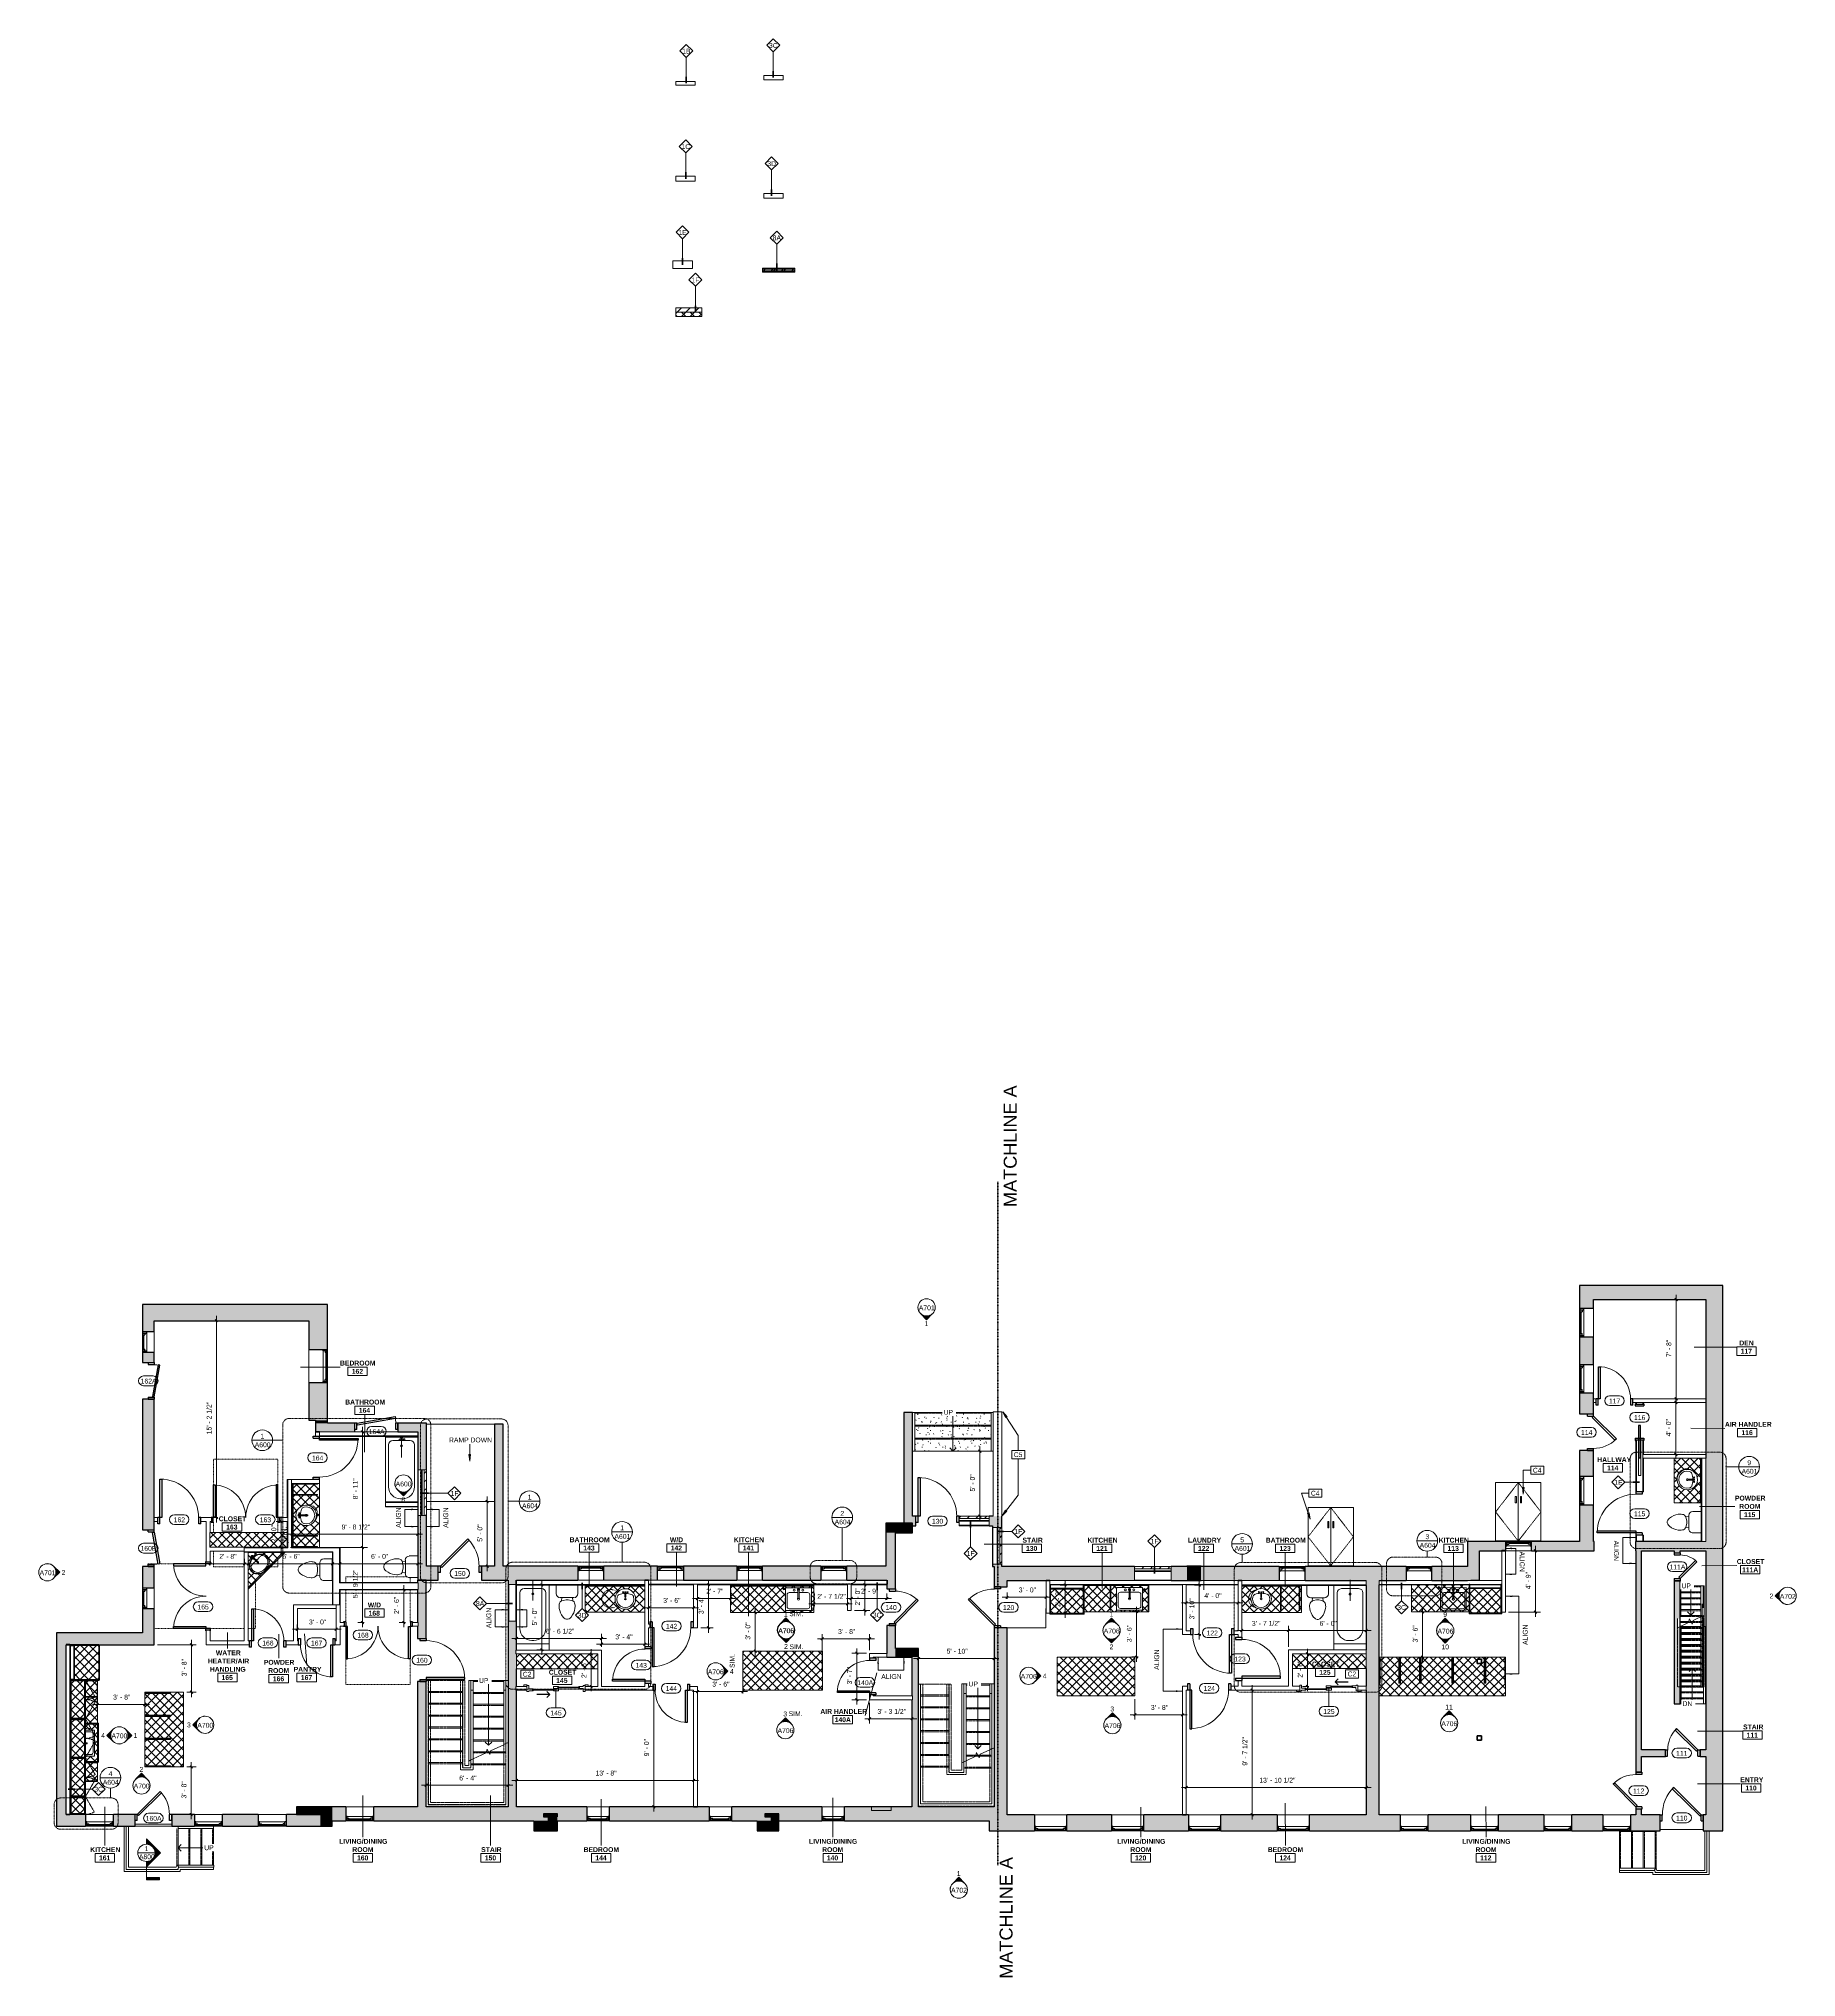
# Model space of a CAD drawing. Header units: inches. Extents: x -545 to 1083, y -2066 to -269.
import ezdxf

# ---------------------------------------------------------------- set-up
doc = ezdxf.new("R2010")
doc.units = ezdxf.units.IN
doc.header["$MEASUREMENT"] = 0
for name, pattern in [('Dash', [0.25, 0.125, -0.125]), ('Dash Dot 3_16_', [0.3125, 0.1875, -0.0625, 0, -0.0625]), ('Dash dot dot', [0.8125, 0.25, -0.1875, 0, -0.1875, 0, -0.1875]), ('Hidden', [0.28125, 0.1875, -0.09375]), ('Overhead 1_16_', [0.101562, 0.0625, -0.039062])]:
    doc.linetypes.add(name, pattern=pattern)
for name, color, linetype, lineweight in [('A-ANNO-DIMS', 211, 'Continuous', 9), ('A-ANNO-DIMS-48', 211, 'Continuous', 9), ('A-ANNO-KEYN', 231, 'Continuous', 9), ('A-ANNO-MATC', 214, 'Dash', 140), ('A-ANNO-NOTE', 131, 'Continuous', 9), ('A-ANNO-SYMB', 150, 'Continuous', 9), ('A-AREA-IDEN', 2, 'Continuous', 9), ('A-DETL', 90, 'Continuous', 9), ('A-DETL-GENF', 92, 'Continuous', 9), ('A-DOOR', 31, 'Continuous', 18), ('A-DOOR-FRAM', 31, 'Continuous', 30), ('A-DOOR-GLAZ', 31, 'Continuous', 9), ('A-DOOR-IDEN', 31, 'Continuous', 9), ('A-DOOR-OPNG', 31, 'Continuous', 30), ('A-FLOR-HRAL', 11, 'Continuous', 9), ('A-GENM', 13, 'Continuous', 18), ('A-GENM-HDLN', 13, 'Continuous', 18), ('A-GLAZ', 151, 'Continuous', 18), ('A-WALL', 113, 'Continuous', 18), ('A-WALL-IDEN', 211, 'Continuous', 9), ('A-WALL-PATT', 111, 'Continuous', 18), ('G-ANNO-SYMB', 111, 'Continuous', 9), ('G-ANNO-TEXT', 231, 'Continuous', 9), ('G-IMPT', 8, 'Continuous', 9), ('I-WALL', 2, 'Continuous', 18), ('P-SANR-FIXT', 6, 'Continuous', 9), ('Q-CASE', 31, 'Continuous', 9), ('Q-CASE-HDLN', 31, 'Dash', 9), ('S-COLS', 52, 'Continuous', 9), ('S-STRS', 31, 'Continuous', 18), ('S-STRS-ANNO', 31, 'Continuous', 9), ('S-STRS-IDEN', 31, 'Continuous', 9), ('S-STRS-MBND', 31, 'Continuous', 18)]:
    doc.layers.add(name, color=color, linetype=linetype, lineweight=lineweight)
doc.styles.add('Arial', font='arial.ttf', dxfattribs={"height": 4.5})
doc.styles.add('Swis721 Lt BT', font='swissl.ttf', dxfattribs={"height": 4.5})
doc.styles.add('Swis721 Lt BT_1', font='swissl.ttf', dxfattribs={"height": 12})
doc.styles.add('Swis721 Lt BT_2', font='swissl.ttf', dxfattribs={"height": 0.09375})
doc.styles.add('Swis721 Lt BT_B', font='', dxfattribs={"height": 4.5})
doc.styles.get('Swis721 Lt BT_B').set_extended_font_data('Swis721 Lt BT', bold=True)
doc.dimstyles.new('OTJ_-_3_32__Linear__1_2__Tolerance', dxfattribs={"dimscale": 12, "dimtxt": 4.748918, "dimasz": 0.1875, "dimexe": 0.375, "dimexo": 0.25, "dimgap": 0.25, "dimtad": 1, "dimdec": 1, "dimrnd": 0.5, "dimzin": 3, "dimdsep": 46, "dimlunit": 4, "dimtxsty": 'Swis721 Lt BT', "dimblk1": 'OBLIQUE', "dimblk2": 'OBLIQUE', "dimsah": 1, "dimcen": 0.09, "dimdle": 0.375, "dimazin": 0, "dimtfac": 1, "dimtdec": 4, "dimtix": 1, "dimtmove": 0, "dimatfit": 3, "dimfxl": 1, "dimtvp": 1, "dimfrac": 2, "dimtolj": 1, "dimtzin": 0, "dimarcsym": 2})
pattern_1 = [(0, (0, 0), (15.36, 3.84), [0.634, -10.886, 0.634, -10.886, -61.44]), (0, (0, 0), (15.36, 3.84), [-23.04, 0.634, -22.406, 0.634, -10.886, -26.88]), (0, (0, 0), (15.36, 3.84), [-57.6, 0.634, -7.046, 0.634, -18.566]), (120, (5.76, 1.92), (-11.0055376, 11.38215), [0.634, -10.886, 0.634, -10.886, -61.44]), (120, (5.76, 1.92), (-11.0055376, 11.38215), [-23.04, 0.634, -22.406, 0.634, -10.886, -26.88]), (120, (5.76, 1.92), (-11.0055376, 11.38215), [-57.6, 0.634, -7.046, 0.634, -18.566]), (240, (7.68, 9.6), (-4.3544624, -15.22215), [0.634, -10.886, 0.634, -10.886, -61.44]), (240, (7.68, 9.6), (-4.3544624, -15.22215), [-23.04, 0.634, -22.406, 0.634, -10.886, -26.88]), (240, (7.68, 9.6), (-4.3544624, -15.22215), [-57.6, 0.634, -7.046, 0.634, -18.566])]
pattern_2 = [(45, (0, 0), (-4.006467, 4.006467), [])]
pattern_3 = [(225, (625.729, -1700.107), (4.006467, -4.006467), []), (315, (625.729, -1700.107), (4.006467, 4.006467), [])]
pattern_4 = [(315, (1621.81, -312.809), (4.006467, 4.006467), []), (45, (1621.81, -312.809), (-4.006467, 4.006467), [])]
pattern_5 = [(315, (1808.969, -517.66), (4.006467, 4.006467), []), (45, (1808.969, -517.66), (-4.006467, 4.006467), [])]
pattern_6 = [(315, (1868.181, -516.66), (4.006467, 4.006467), []), (45, (1868.181, -516.66), (-4.006467, 4.006467), [])]
pattern_7 = [(315, (1864.203, -518.41), (4.006467, 4.006467), []), (45, (1864.203, -518.41), (-4.006467, 4.006467), [])]
pattern_8 = [(45, (-389.328, 1699.732), (-4.006467, 4.006467), []), (135, (-389.328, 1699.732), (-4.006467, -4.006467), [])]
pattern_9 = [(315, (1792.203, -518.41), (4.006467, 4.006467), []), (45, (1792.203, -518.41), (-4.006467, 4.006467), [])]
pattern_10 = [(315, (1828.203, -518.41), (4.006467, 4.006467), []), (45, (1828.203, -518.41), (-4.006467, 4.006467), [])]
pattern_11 = [(315, (1900.203, -518.41), (4.006467, 4.006467), []), (45, (1900.203, -518.41), (-4.006467, 4.006467), [])]
pattern_12 = [(315, (1916.578, -518.41), (4.006467, 4.006467), []), (45, (1916.578, -518.41), (-4.006467, 4.006467), [])]
pattern_13 = [(315, (1886.203, -517.66), (4.006467, 4.006467), []), (45, (1886.203, -517.66), (-4.006467, 4.006467), [])]
pattern_14 = [(135, (-1842.587, 420.935), (-4.006467, -4.006467), []), (225, (-1842.587, 420.935), (4.006467, -4.006467), [])]
pattern_15 = [(135, (-1821.268, 420.935), (-4.006467, -4.006467), []), (225, (-1821.268, 420.935), (4.006467, -4.006467), [])]
pattern_16 = [(135, (-1799.948, 420.935), (-4.006467, -4.006467), []), (225, (-1799.948, 420.935), (4.006467, -4.006467), [])]
pattern_17 = [(225, (737.22, -1795.339), (4.006467, -4.006467), []), (315, (737.22, -1795.339), (4.006467, 4.006467), [])]
pattern_18 = [(45, (-445.135, 1699.732), (-4.006467, 4.006467), []), (135, (-445.135, 1699.732), (-4.006467, -4.006467), [])]
pattern_19 = [(45, (-777.772, 1699.357), (-4.006467, 4.006467), []), (135, (-777.772, 1699.357), (-4.006467, -4.006467), [])]
pattern_20 = [(225, (717.432, -1795.43), (4.006467, -4.006467), []), (315, (717.432, -1795.43), (4.006467, 4.006467), [])]
pattern_21 = [(225, (766.422, -1795.339), (4.006467, -4.006467), []), (315, (766.422, -1795.339), (4.006467, 4.006467), [])]
pattern_22 = [(225, (796.411, -1795.339), (4.006467, -4.006467), []), (315, (796.411, -1795.339), (4.006467, 4.006467), [])]
pattern_23 = [(225, (815.444, -1795.43), (4.006467, -4.006467), []), (315, (815.444, -1795.43), (4.006467, 4.006467), [])]
pattern_24 = [(315, (1670.06, -312.809), (4.006467, 4.006467), []), (45, (1670.06, -312.809), (-4.006467, 4.006467), [])]
pattern_25 = [(45, (0, 1.375), (-4.006467, 4.006467), []), (135, (0, 1.375), (-4.006467, -4.006467), [])]

# ---------------------------------------------------------------- blocks, each defined once
blk = doc.blocks.new('Single Flush - D1 2_6_ X 8_ - NOT FR-6103073-1ST FLOOR - CONSTRUCTION')
at = {"layer": 'A-DOOR', "color": 8, "lineweight": 30}
for p, q in [((-7.4, -26.3), (13.7, -5.3)), ((14.9, -6.5), (-6.2, -27.6)), ((13.7, -5.3), (14.9, -6.5)), ((-6.2, -27.6), (-7.4, -26.3))]:
    blk.add_line(p, q, dxfattribs=at)
at = {"layer": 'A-DOOR', "lineweight": 9}
blk.add_arc((14.9, -6.5), 29.8, 179.5, 225, dxfattribs=at)
at = {"layer": 'A-DOOR-FRAM', "color": 8}
for p, q in [((-17, -0.8), (-17, -6.5)), ((-17, -0.8), (-15, -0.8)), ((-17, -6.5), (-15, -6.5)), ((-15, -0.8), (-15, -6.5)), ((15, -0.8), (15, -6.5)), ((15, -0.8), (17, -0.8)), ((15, -6.5), (17, -6.5)), ((17, -0.8), (17, -6.5))]:
    blk.add_line(p, q, dxfattribs=at)
blk = doc.blocks.new('Single Flush - D1 3_ X 8_  - NOT FR-6103006-1ST FLOOR - CONSTRUCTION')
at = {"layer": 'A-DOOR', "color": 8, "lineweight": 30}
for p, q in [((-7.4, 32.8), (-8.7, 31.6)), ((-8.7, 31.6), (16.7, 6.3)), ((17.9, 7.5), (-7.4, 32.8)), ((16.7, 6.3), (17.9, 7.5))]:
    blk.add_line(p, q, dxfattribs=at)
at = {"layer": 'A-DOOR', "lineweight": 9}
blk.add_arc((17.9, 7.5), 35.8, 135, 180.5, dxfattribs=at)
at = {"layer": 'A-DOOR-FRAM', "color": 8}
for p, q in [((-20, 1.7), (-20, 7.5)), ((-20, 7.5), (-18, 7.5)), ((-20, 1.7), (-18, 1.7)), ((-18, 1.7), (-18, 7.5)), ((18, 1.7), (18, 7.5)), ((18, 7.5), (20, 7.5)), ((18, 1.7), (20, 1.7)), ((20, 1.7), (20, 7.5))]:
    blk.add_line(p, q, dxfattribs=at)
blk = doc.blocks.new('Single Flush - D1 2_6_ X 8_ - NOT FR-6103030-1ST FLOOR - CONSTRUCTION')
at = {"layer": 'A-DOOR', "color": 8, "lineweight": 30}
for p, q in [((-7.4, -22.5), (13.7, -1.4)), ((14.9, -2.6), (-6.2, -23.7)), ((13.7, -1.4), (14.9, -2.6)), ((-6.2, -23.7), (-7.4, -22.5))]:
    blk.add_line(p, q, dxfattribs=at)
at = {"layer": 'A-DOOR', "lineweight": 9}
blk.add_arc((14.9, -2.6), 29.8, 179.5, 225, dxfattribs=at)
at = {"layer": 'A-DOOR-FRAM', "color": 8}
for p, q in [((-17, 3.1), (-17, -2.6)), ((-17, 3.1), (-15, 3.1)), ((-15, 3.1), (-15, -2.6)), ((15, 3.1), (15, -2.6)), ((15, 3.1), (17, 3.1)), ((17, 3.1), (17, -2.6)), ((-17, -2.6), (-15, -2.6)), ((15, -2.6), (17, -2.6))]:
    blk.add_line(p, q, dxfattribs=at)
blk = doc.blocks.new('Single Flush - D1 2_9_ X 8_-6102497-1ST FLOOR - CONSTRUCTION')
at = {"layer": 'A-DOOR', "color": 8, "lineweight": 30}
for p, q in [((-6.2, 25.1), (-7.4, 23.8)), ((-7.4, 23.8), (13.7, 2.8)), ((14.9, 4), (-6.2, 25.1)), ((13.7, 2.8), (14.9, 4))]:
    blk.add_line(p, q, dxfattribs=at)
at = {"layer": 'A-DOOR', "lineweight": 9}
blk.add_arc((14.9, 4), 29.8, 135, 180.5, dxfattribs=at)
at = {"layer": 'A-DOOR-FRAM', "color": 8}
for p, q in [((-17, -1.7), (-17, 4)), ((-17, 4), (-15, 4)), ((-15, -1.7), (-15, 4)), ((15, -1.7), (15, 4)), ((15, 4), (17, 4)), ((17, -1.7), (17, 4)), ((-17, -1.7), (-15, -1.7)), ((15, -1.7), (17, -1.7))]:
    blk.add_line(p, q, dxfattribs=at)
blk = doc.blocks.new('Single Flush - D1 3_ X 7_3_ - NOT FR-6102298-1ST FLOOR - CONSTRUCTION')
at = {"layer": 'A-DOOR', "color": 8, "lineweight": 30}
for p, q in [((-17.7, -12), (17.6, -5.8)), ((-17.4, -13.7), (-17.7, -12)), ((17.9, -7.5), (-17.4, -13.7)), ((17.6, -5.8), (17.9, -7.5))]:
    blk.add_line(p, q, dxfattribs=at)
at = {"layer": 'A-DOOR', "lineweight": 9}
blk.add_arc((17.9, -7.5), 35.8, 179.5, 190, dxfattribs=at)
at = {"layer": 'A-DOOR-FRAM', "color": 8}
for p, q in [((-20, -1.7), (-20, -7.5)), ((-20, -1.7), (-18, -1.7)), ((-20, -7.5), (-18, -7.5)), ((-18, -1.7), (-18, -7.5)), ((18, -1.7), (18, -7.5)), ((18, -1.7), (20, -1.7)), ((18, -7.5), (20, -7.5)), ((20, -1.7), (20, -7.5))]:
    blk.add_line(p, q, dxfattribs=at)
blk = doc.blocks.new('Single Flush - D1 2_6_ X 8_ - NOT FR-6102241-1ST FLOOR - CONSTRUCTION')
at = {"layer": 'A-DOOR', "color": 8, "lineweight": 30}
for p, q in [((-14.8, -9), (14.6, -3.8)), ((-14.5, -10.7), (-14.8, -9)), ((14.9, -5.5), (-14.5, -10.7)), ((14.6, -3.8), (14.9, -5.5))]:
    blk.add_line(p, q, dxfattribs=at)
at = {"layer": 'A-DOOR', "lineweight": 9}
blk.add_arc((14.9, -5.5), 29.8, 179.5, 190, dxfattribs=at)
at = {"layer": 'A-DOOR-FRAM', "color": 8}
for p, q in [((-17, 0.3), (-17, -5.5)), ((-17, 0.3), (-15, 0.3)), ((-15, 0.3), (-15, -5.5)), ((15, 0.3), (15, -5.5)), ((15, 0.3), (17, 0.3)), ((17, 0.3), (17, -5.5)), ((-17, -5.5), (-15, -5.5)), ((15, -5.5), (17, -5.5))]:
    blk.add_line(p, q, dxfattribs=at)
blk = doc.blocks.new('Single Flush - D1 2_6_ X 6_8_ - NOT FR-6102216-1ST FLOOR - CONSTRUCTION')
at = {"layer": 'A-DOOR', "color": 8, "lineweight": 30}
for p, q in [((-14.5, 10.7), (-14.8, 9)), ((-14.8, 9), (14.6, 3.8)), ((14.9, 5.5), (-14.5, 10.7)), ((14.6, 3.8), (14.9, 5.5))]:
    blk.add_line(p, q, dxfattribs=at)
at = {"layer": 'A-DOOR', "lineweight": 9}
blk.add_arc((14.9, 5.5), 29.8, 170, 180.5, dxfattribs=at)
at = {"layer": 'A-DOOR-FRAM', "color": 8}
for p, q in [((-17, -0.3), (-17, 5.5)), ((-17, 5.5), (-15, 5.5)), ((-15, -0.3), (-15, 5.5)), ((15, -0.3), (15, 5.5)), ((15, 5.5), (17, 5.5)), ((17, -0.3), (17, 5.5)), ((-17, -0.3), (-15, -0.3)), ((15, -0.3), (17, -0.3))]:
    blk.add_line(p, q, dxfattribs=at)
blk = doc.blocks.new('Single Flush - D1 2_6_ X 8_ - NOT FR-6102308-1ST FLOOR - CONSTRUCTION')
at = {"layer": 'A-DOOR', "color": 8, "lineweight": 30}
for p, q in [((-7.4, -25.3), (13.7, -4.3)), ((14.9, -5.5), (-6.2, -26.6)), ((13.7, -4.3), (14.9, -5.5)), ((-6.2, -26.6), (-7.4, -25.3))]:
    blk.add_line(p, q, dxfattribs=at)
at = {"layer": 'A-DOOR', "lineweight": 9}
blk.add_arc((14.9, -5.5), 29.8, 179.5, 225, dxfattribs=at)
at = {"layer": 'A-DOOR-FRAM', "color": 8}
for p, q in [((-17, 0.3), (-17, -5.5)), ((-17, 0.3), (-15, 0.3)), ((-15, 0.3), (-15, -5.5)), ((15, 0.3), (15, -5.5)), ((15, 0.3), (17, 0.3)), ((17, 0.3), (17, -5.5)), ((-17, -5.5), (-15, -5.5)), ((15, -5.5), (17, -5.5))]:
    blk.add_line(p, q, dxfattribs=at)
blk = doc.blocks.new('Single Flush - OTJ_SOLIDFLUSH_ALUM 1_ 10_ door-5204705-1ST FLOOR - CONSTRUCTION')
at = {"layer": 'A-DOOR', "color": 8, "lineweight": 30}
for p, q in [((-4.5, 18.3), (-5.8, 17.1)), ((10.9, 2.9), (-4.5, 18.3)), ((-5.8, 17.1), (9.7, 1.6)), ((9.7, 1.6), (10.9, 2.9))]:
    blk.add_line(p, q, dxfattribs=at)
at = {"layer": 'A-DOOR', "lineweight": 9}
blk.add_arc((10.9, 2.9), 21.8, 135, 180.5, dxfattribs=at)
at = {"layer": 'A-DOOR-FRAM', "color": 8}
for p, q in [((-13, -2.9), (-13, 2.9)), ((-13, 2.9), (-11, 2.9)), ((-11, -2.9), (-11, 2.9)), ((11, -2.9), (11, 2.9)), ((11, 2.9), (13, 2.9)), ((13, -2.9), (13, 2.9)), ((-13, -2.9), (-11, -2.9)), ((11, -2.9), (13, -2.9))]:
    blk.add_line(p, q, dxfattribs=at)
blk = doc.blocks.new('Single Flush - D1 2_4_ X 7_-5204698-1ST FLOOR - CONSTRUCTION')
at = {"layer": 'A-DOOR', "color": 8, "lineweight": 30}
for p, q in [((-5.8, 22.7), (-7, 21.4)), ((-7, 21.4), (12.7, 1.8)), ((13.9, 3), (-5.8, 22.7)), ((12.7, 1.8), (13.9, 3))]:
    blk.add_line(p, q, dxfattribs=at)
at = {"layer": 'A-DOOR', "lineweight": 9}
blk.add_arc((13.9, 3), 27.8, 135, 180.5, dxfattribs=at)
at = {"layer": 'A-DOOR-FRAM', "color": 8}
for p, q in [((-16, -2.8), (-16, 3)), ((-16, 3), (-14, 3)), ((-14, -2.8), (-14, 3)), ((14, -2.8), (14, 3)), ((14, 3), (16, 3)), ((16, -2.8), (16, 3)), ((-16, -2.8), (-14, -2.8)), ((14, -2.8), (16, -2.8))]:
    blk.add_line(p, q, dxfattribs=at)
blk = doc.blocks.new('Top Rail Type - Top Rail_Internal_-5057285-1ST FLOOR - CONSTRUCTION')
at = {"layer": 'A-FLOR-HRAL'}
for p, q in [((-145, -1790.6), (-143, -1790.6)), ((-145, -1799.4), (-145, -1790.6)), ((-143, -1790.6), (-143, -1799.4)), ((-143, -1799.4), (-145, -1799.4))]:
    blk.add_line(p, q, dxfattribs=at)
blk = doc.blocks.new('Top Rail Type - Top Rail_Internal_-V1-1ST FLOOR - CONSTRUCTION')
at = {"layer": 'A-FLOR-HRAL', "linetype": 'Overhead 1_16_'}
for p, q in [((-154.7, -1790.6), (-152.7, -1790.6)), ((-154.7, -1867.6), (-154.7, -1790.6)), ((-152.7, -1867.6), (-152.7, -1790.6)), ((-154.7, -1873.4), (-154.7, -1867.6)), ((-152.7, -1871.4), (-152.7, -1867.6)), ((-145, -1864.2), (-145, -1867.6)), ((-145, -1867.6), (-145, -1871.4)), ((-143, -1863.2), (-143, -1867.6)), ((-143, -1867.6), (-143, -1873.4)), ((-143, -1873.4), (-154.7, -1873.4)), ((-145, -1871.4), (-152.7, -1871.4))]:
    blk.add_line(p, q, dxfattribs=at)
at = {"layer": 'A-FLOR-HRAL'}
for p, q in [((-143, -1790.6), (-145, -1790.6)), ((-145, -1790.6), (-145, -1864.2)), ((-143, -1790.6), (-143, -1863.2)), ((-145, -1864.2), (-143, -1863.2))]:
    blk.add_line(p, q, dxfattribs=at)
blk = doc.blocks.new('Top Rail Type - Top Rail_Internal_-5057302-1ST FLOOR - CONSTRUCTION')
at = {"layer": 'A-FLOR-HRAL'}
for p, q in [((-114.7, -1790.6), (-112.7, -1790.6)), ((-114.7, -1799.4), (-114.7, -1790.6)), ((-112.7, -1790.6), (-112.7, -1799.4)), ((-112.7, -1799.4), (-114.7, -1799.4))]:
    blk.add_line(p, q, dxfattribs=at)
blk = doc.blocks.new('Top Rail Type - Top Rail_Internal_-V2-1ST FLOOR - CONSTRUCTION')
at = {"layer": 'A-FLOR-HRAL', "linetype": 'Overhead 1_16_'}
for p, q in [((-184.5, -1790.6), (-182.5, -1790.6)), ((-184.5, -1878.6), (-184.5, -1790.6)), ((-182.5, -1878.6), (-182.5, -1790.6)), ((-112.7, -1849.1), (-112.7, -1867.6)), ((-114.7, -1850), (-114.7, -1867.6)), ((-114.7, -1867.6), (-114.7, -1903.6)), ((-112.7, -1867.6), (-112.7, -1905.6)), ((-184.5, -1905.6), (-184.5, -1878.6)), ((-182.5, -1903.6), (-182.5, -1878.6)), ((-114.7, -1903.6), (-182.5, -1903.6)), ((-112.7, -1905.6), (-184.5, -1905.6))]:
    blk.add_line(p, q, dxfattribs=at)
at = {"layer": 'A-FLOR-HRAL'}
for p, q in [((-112.7, -1790.6), (-114.7, -1790.6)), ((-114.7, -1790.6), (-114.7, -1850)), ((-112.7, -1790.6), (-112.7, -1849.1)), ((-114.7, -1850), (-112.7, -1849.1))]:
    blk.add_line(p, q, dxfattribs=at)
blk = doc.blocks.new('Top Rail Type - Top Rail_Internal_-5057916-1ST FLOOR - CONSTRUCTION')
at = {"layer": 'A-FLOR-HRAL'}
blk.add_hatch(color=7, dxfattribs=at).paths.add_polyline_path([(313.7, -1802.6), (313.7, -1802.6), (311.7, -1802.6)], flags=0)
for p, q in [((311.7, -1793.8), (313.7, -1793.8)), ((311.7, -1802.6), (311.7, -1793.8)), ((313.7, -1793.8), (313.7, -1802.6)), ((313.7, -1802.6), (311.7, -1802.6))]:
    blk.add_line(p, q, dxfattribs=at)
blk = doc.blocks.new('Top Rail Type - Top Rail_Internal_-V3-1ST FLOOR - CONSTRUCTION')
at = {"layer": 'A-FLOR-HRAL', "linetype": 'Overhead 1_16_'}
for p, q in [((295.9, -1794), (297.9, -1794)), ((295.9, -1871), (295.9, -1794)), ((297.9, -1871), (297.9, -1794)), ((311.7, -1865.9), (311.7, -1870.8)), ((313.7, -1865), (313.7, -1870.8)), ((295.9, -1877.7), (295.9, -1871)), ((313.7, -1877.7), (295.9, -1877.7)), ((297.9, -1875.7), (297.9, -1871)), ((311.7, -1875.7), (297.9, -1875.7)), ((311.7, -1870.8), (311.7, -1875.7)), ((313.7, -1870.8), (313.7, -1877.7))]:
    blk.add_line(p, q, dxfattribs=at)
at = {"layer": 'A-FLOR-HRAL'}
for p, q in [((313.7, -1793.8), (311.7, -1793.8)), ((311.7, -1793.8), (311.7, -1865.9)), ((313.7, -1793.8), (313.7, -1865)), ((311.7, -1865.9), (313.7, -1865))]:
    blk.add_line(p, q, dxfattribs=at)
blk = doc.blocks.new('Top Rail Type - Top Rail_Internal_-5057935-1ST FLOOR - CONSTRUCTION')
at = {"layer": 'A-FLOR-HRAL'}
blk.add_hatch(color=7, dxfattribs=at).paths.add_polyline_path([(337.7, -1802.6), (337.7, -1802.6), (335.7, -1802.6)], flags=0)
for p, q in [((335.7, -1793.8), (337.7, -1793.8)), ((335.7, -1802.6), (335.7, -1793.8)), ((337.7, -1793.8), (337.7, -1802.6)), ((337.7, -1802.6), (335.7, -1802.6))]:
    blk.add_line(p, q, dxfattribs=at)
blk = doc.blocks.new('Top Rail Type - Top Rail_Internal_-V4-1ST FLOOR - CONSTRUCTION')
at = {"layer": 'A-FLOR-HRAL', "linetype": 'Overhead 1_16_'}
for p, q in [((271.5, -1794), (273.5, -1794)), ((271.5, -1882), (271.5, -1794)), ((273.5, -1882), (273.5, -1794)), ((335.7, -1854.7), (335.7, -1870.8)), ((337.7, -1853.7), (337.7, -1870.8)), ((271.5, -1905), (271.5, -1882)), ((273.5, -1903), (273.5, -1882)), ((335.7, -1870.8), (335.7, -1903)), ((337.7, -1870.8), (337.7, -1905)), ((335.7, -1903), (273.5, -1903)), ((337.7, -1905), (271.5, -1905))]:
    blk.add_line(p, q, dxfattribs=at)
at = {"layer": 'A-FLOR-HRAL'}
for p, q in [((337.7, -1793.8), (335.7, -1793.8)), ((335.7, -1793.8), (335.7, -1854.7)), ((337.7, -1793.8), (337.7, -1853.7)), ((335.7, -1854.7), (337.7, -1853.7))]:
    blk.add_line(p, q, dxfattribs=at)
blk = doc.blocks.new('Single Flush - D1 2_10_ X 8_-6102513-1ST FLOOR - CONSTRUCTION')
at = {"layer": 'A-DOOR', "color": 8, "lineweight": 30}
for p, q in [((-8.2, -28.7), (15.7, -4.8)), ((16.9, -6), (-7, -29.9)), ((15.7, -4.8), (16.9, -6)), ((-7, -29.9), (-8.2, -28.7))]:
    blk.add_line(p, q, dxfattribs=at)
at = {"layer": 'A-DOOR', "lineweight": 9}
blk.add_arc((16.9, -6), 33.8, 179.5, 225, dxfattribs=at)
at = {"layer": 'A-DOOR-FRAM', "color": 8}
for p, q in [((-19, -0.2), (-19, -6)), ((-19, -0.2), (-17, -0.2)), ((-19, -6), (-17, -6)), ((-17, -0.2), (-17, -6)), ((17, -0.2), (17, -6)), ((17, -0.2), (19, -0.2)), ((17, -6), (19, -6)), ((19, -0.2), (19, -6))]:
    blk.add_line(p, q, dxfattribs=at)
blk = doc.blocks.new('Window-Double-Hung - 24_ x 44_-5077948-1ST FLOOR - CONSTRUCTION')
at = {"layer": 'A-GLAZ', "color": 8, "lineweight": 30}
for p, q in [((-12, 6.5), (-12, -6.5)), ((-12, 6), (-9, 6)), ((-12, 2.5), (-10.75, 2.5)), ((-10.75, 6), (-10.75, 2.5)), ((-10.75, 4.25), (-9, 4.25)), ((-9, 6), (-9, 4.25)), ((-9, 5.125), (9, 5.125)), ((9, 6), (12, 6)), ((9, 6), (9, 4.25)), ((10.75, 4.25), (9, 4.25)), ((10.75, 6), (10.75, 2.5)), ((10.75, 2.5), (12, 2.5)), ((12, -6.5), (12, 6.5))]:
    blk.add_line(p, q, dxfattribs=at)
at = {"layer": 'A-GLAZ'}
for p, q in [((12, 6.5), (-12, 6.5)), ((-12, -6.5), (12, -6.5))]:
    blk.add_line(p, q, dxfattribs=at)
at = {"layer": 'A-GLAZ', "lineweight": 9}
for p, q in [((-10.75, 2.5), (10.75, 2.5)), ((-9, 6), (9, 6))]:
    blk.add_line(p, q, dxfattribs=at)
blk = doc.blocks.new('Window-Double-Hung - 24_ x 44_-5956437-1ST FLOOR - CONSTRUCTION')
at = {"layer": 'A-GLAZ', "color": 8, "lineweight": 30}
for p, q in [((-12, 6.5), (-12, -6.5)), ((-12, 6), (-9, 6)), ((-12, 2.5), (-10.75, 2.5)), ((-10.75, 6), (-10.75, 2.5)), ((-10.75, 4.25), (-9, 4.25)), ((-9, 6), (-9, 4.25)), ((-9, 5.125), (9, 5.125)), ((9, 6), (12, 6)), ((9, 6), (9, 4.25)), ((10.75, 4.25), (9, 4.25)), ((10.75, 6), (10.75, 2.5)), ((10.75, 2.5), (12, 2.5)), ((12, -6.5), (12, 6.5))]:
    blk.add_line(p, q, dxfattribs=at)
at = {"layer": 'A-GLAZ'}
for p, q in [((12, 6.5), (-12, 6.5)), ((-12, -6.5), (12, -6.5))]:
    blk.add_line(p, q, dxfattribs=at)
at = {"layer": 'A-GLAZ', "lineweight": 9}
for p, q in [((-10.75, 2.5), (10.75, 2.5)), ((-9, 6), (9, 6))]:
    blk.add_line(p, q, dxfattribs=at)
blk = doc.blocks.new('Window-Double-Hung - 24_ x 5 1-5074222-1ST FLOOR - CONSTRUCTION')
at = {"layer": 'A-GLAZ', "color": 8, "lineweight": 30}
for p, q in [((-12, 4.25), (-12, -4.25)), ((-12, 3.75), (-9, 3.75)), ((-12, 0.25), (-10.75, 0.25)), ((-10.75, 3.75), (-10.75, 0.25)), ((-10.75, 2), (-9, 2)), ((-9, 3.75), (-9, 2)), ((-9, 2.875), (9, 2.875)), ((9, 3.75), (12, 3.75)), ((9, 3.75), (9, 2)), ((10.75, 2), (9, 2)), ((10.75, 3.75), (10.75, 0.25)), ((10.75, 0.25), (12, 0.25)), ((12, -4.25), (12, 4.25))]:
    blk.add_line(p, q, dxfattribs=at)
at = {"layer": 'A-GLAZ'}
for p, q in [((12, 4.25), (-12, 4.25)), ((-12, -4.25), (12, -4.25))]:
    blk.add_line(p, q, dxfattribs=at)
at = {"layer": 'A-GLAZ', "lineweight": 9}
for p, q in [((-10.75, 0.25), (10.75, 0.25)), ((-9, 3.75), (9, 3.75))]:
    blk.add_line(p, q, dxfattribs=at)
blk = doc.blocks.new('Window-Double-Hung - 24_ x 5 1-5074211-1ST FLOOR - CONSTRUCTION')
at = {"layer": 'A-GLAZ', "color": 8, "lineweight": 30}
for p, q in [((-12, 6.5), (-12, -6.5)), ((-12, 6), (-9, 6)), ((-12, 2.5), (-10.75, 2.5)), ((-10.75, 6), (-10.75, 2.5)), ((-10.75, 4.25), (-9, 4.25)), ((-9, 6), (-9, 4.25)), ((-9, 5.125), (9, 5.125)), ((9, 6), (12, 6)), ((9, 6), (9, 4.25)), ((10.75, 4.25), (9, 4.25)), ((10.75, 6), (10.75, 2.5)), ((10.75, 2.5), (12, 2.5)), ((12, -6.5), (12, 6.5))]:
    blk.add_line(p, q, dxfattribs=at)
at = {"layer": 'A-GLAZ'}
for p, q in [((12, 6.5), (-12, 6.5)), ((-12, -6.5), (12, -6.5))]:
    blk.add_line(p, q, dxfattribs=at)
at = {"layer": 'A-GLAZ', "lineweight": 9}
for p, q in [((-10.75, 2.5), (10.75, 2.5)), ((-9, 6), (9, 6))]:
    blk.add_line(p, q, dxfattribs=at)
blk = doc.blocks.new('Window-Double-Hung - 24_ x 5 1-5956687-1ST FLOOR - CONSTRUCTION')
at = {"layer": 'A-GLAZ', "color": 8, "lineweight": 30}
for p, q in [((-12, 6.5), (-12, -6.5)), ((-12, 6), (-9, 6)), ((-12, 2.5), (-10.75, 2.5)), ((-10.75, 6), (-10.75, 2.5)), ((-10.75, 4.25), (-9, 4.25)), ((-9, 6), (-9, 4.25)), ((-9, 5.125), (9, 5.125)), ((9, 6), (12, 6)), ((9, 6), (9, 4.25)), ((10.75, 4.25), (9, 4.25)), ((10.75, 6), (10.75, 2.5)), ((10.75, 2.5), (12, 2.5)), ((12, -6.5), (12, 6.5))]:
    blk.add_line(p, q, dxfattribs=at)
at = {"layer": 'A-GLAZ'}
for p, q in [((12, 6.5), (-12, 6.5)), ((-12, -6.5), (12, -6.5))]:
    blk.add_line(p, q, dxfattribs=at)
at = {"layer": 'A-GLAZ', "lineweight": 9}
for p, q in [((-10.75, 2.5), (10.75, 2.5)), ((-9, 6), (9, 6))]:
    blk.add_line(p, q, dxfattribs=at)
blk = doc.blocks.new('Window-Double-Hung - 24_ x 44_-5436741-1ST FLOOR - CONSTRUCTION')
at = {"layer": 'A-GLAZ'}
for p, q in [((-12, 6.5), (12, 6.5)), ((12, -6.5), (-12, -6.5))]:
    blk.add_line(p, q, dxfattribs=at)
at = {"layer": 'A-GLAZ', "color": 8, "lineweight": 30}
for p, q in [((-12, -6.5), (-12, 6.5)), ((12, 6.5), (12, -6.5)), ((-12, -2.5), (-10.75, -2.5)), ((-12, -6), (-9, -6)), ((-10.75, -6), (-10.75, -2.5)), ((-10.75, -4.25), (-9, -4.25)), ((-9, -6), (-9, -4.25)), ((-9, -5.125), (9, -5.125)), ((9, -6), (9, -4.25)), ((10.75, -4.25), (9, -4.25)), ((9, -6), (12, -6)), ((10.75, -2.5), (12, -2.5)), ((10.75, -6), (10.75, -2.5))]:
    blk.add_line(p, q, dxfattribs=at)
at = {"layer": 'A-GLAZ', "lineweight": 9}
for p, q in [((-10.75, -2.5), (10.75, -2.5)), ((-9, -6), (9, -6))]:
    blk.add_line(p, q, dxfattribs=at)
blk = doc.blocks.new('extra piece - extra piece-5080210-1ST FLOOR - CONSTRUCTION')
at = {"layer": 'A-WALL', "lineweight": 9}
blk.add_hatch(color=7, dxfattribs=at).paths.add_polyline_path([(-284.6, -1914.6), (-284.6, -1907.5), (-306.6, -1907.5), (-306.6, -1914.6)], flags=0)
at = {"layer": 'A-WALL', "color": 8, "lineweight": 30}
for p, q in [((-284.6, -1907.5), (-306.6, -1907.5)), ((-306.6, -1907.5), (-306.6, -1914.6)), ((-306.6, -1914.6), (-284.6, -1914.6)), ((-284.6, -1914.6), (-284.6, -1907.5))]:
    blk.add_line(p, q, dxfattribs=at)
blk = doc.blocks.new('Single Flush - D1 3_ X 7_3_ - NOT FR-6102866-1ST FLOOR - CONSTRUCTION')
at = {"layer": 'A-DOOR', "color": 8, "lineweight": 30}
for p, q in [((-8.7, -30.6), (16.7, -5.3)), ((17.9, -6.5), (-7.4, -31.8)), ((16.7, -5.3), (17.9, -6.5)), ((-7.4, -31.8), (-8.7, -30.6))]:
    blk.add_line(p, q, dxfattribs=at)
at = {"layer": 'A-DOOR', "lineweight": 9}
blk.add_arc((17.9, -6.5), 35.8, 179.5, 225, dxfattribs=at)
at = {"layer": 'A-DOOR-FRAM', "color": 8}
for p, q in [((-20, -0.8), (-20, -6.5)), ((-20, -0.8), (-18, -0.8)), ((-20, -6.5), (-18, -6.5)), ((-18, -0.8), (-18, -6.5)), ((18, -0.8), (18, -6.5)), ((18, -0.8), (20, -0.8)), ((18, -6.5), (20, -6.5)), ((20, -0.8), (20, -6.5))]:
    blk.add_line(p, q, dxfattribs=at)
blk = doc.blocks.new('Top Rail Type - Top Rail_Internal_-5108158-1ST FLOOR - CONSTRUCTION')
at = {"layer": 'A-FLOR-HRAL'}
for p, q in [((-464.4, -1965.6), (-464.4, -1925.6)), ((-462.4, -1925.6), (-462.4, -1963.6)), ((-416.8, -1965.6), (-464.4, -1965.6)), ((-462.4, -1963.6), (-418.1, -1963.6)), ((-418.1, -1963.6), (-417.1, -1961.6)), ((-417.1, -1961.6), (-417.8, -1961.6)), ((-417.8, -1961.6), (-417.4, -1962.2)), ((-417.1, -1961.6), (-415.8, -1963.5)), ((-416.4, -1962.6), (-417, -1961.6)), ((-417, -1961.6), (-383.4, -1961.6)), ((-415.8, -1963.5), (-416.8, -1965.6)), ((-383.4, -1963.6), (-415.8, -1963.6)), ((-383.4, -1961.6), (-383.4, -1963.6))]:
    blk.add_line(p, q, dxfattribs=at)
blk = doc.blocks.new('Top Rail Type - Top Rail_Internal_-V5-1ST FLOOR - CONSTRUCTION')
at = {"layer": 'A-FLOR-HRAL'}
for p, q in [((-464.4, -1965.6), (-464.4, -1925.6)), ((-462.4, -1963.6), (-462.4, -1925.6)), ((-416.8, -1965.6), (-464.4, -1965.6)), ((-418.1, -1963.6), (-462.4, -1963.6)), ((-417.1, -1961.6), (-418.1, -1963.6)), ((-383.4, -1961.6), (-417.1, -1961.6)), ((-415.8, -1963.6), (-416.8, -1965.6)), ((-383.4, -1963.6), (-415.8, -1963.6)), ((-383.4, -1963.6), (-383.4, -1961.6))]:
    blk.add_line(p, q, dxfattribs=at)
blk = doc.blocks.new('Top Rail Type - Top Rail_Internal_-5118473-1ST FLOOR - CONSTRUCTION')
at = {"layer": 'A-FLOR-HRAL'}
for p, q in [((975.4, -1702.9), (975.9, -1702.9)), ((975.9, -1702.9), (975.9, -1730.4)), ((975.9, -1740.3), (975.9, -1796.4)), ((975.9, -1796.4), (975.4, -1796.4))]:
    blk.add_line(p, q, dxfattribs=at)
blk = doc.blocks.new('Top Rail Type - Top Rail_Internal_-V6-1ST FLOOR - CONSTRUCTION')
at = {"layer": 'A-FLOR-HRAL'}
for q in [(975.4, -1702.9), (975.9, -1730.4)]:
    blk.add_line((975.9, -1702.9), q, dxfattribs=at)
at = {"layer": 'A-FLOR-HRAL', "linetype": 'Overhead 1_16_'}
for p, q in [((975.9, -1740.3), (975.9, -1796.4)), ((975.9, -1796.4), (975.4, -1796.4))]:
    blk.add_line(p, q, dxfattribs=at)
blk = doc.blocks.new('Top Rail Type - Top Rail_Internal_-5118484-1ST FLOOR - CONSTRUCTION')
at = {"layer": 'A-FLOR-HRAL'}
for p, q in [((994.6, -1702.9), (996.6, -1702.9)), ((994.6, -1730.4), (994.6, -1702.9)), ((996.6, -1702.9), (996.6, -1723.3)), ((994.6, -1796.4), (994.6, -1731.6)), ((996.6, -1730.6), (996.6, -1796.4)), ((996.6, -1796.4), (994.6, -1796.4))]:
    blk.add_line(p, q, dxfattribs=at)
blk = doc.blocks.new('Top Rail Type - Top Rail_Internal_-V7-1ST FLOOR - CONSTRUCTION')
at = {"layer": 'A-FLOR-HRAL'}
for p, q in [((996.6, -1702.9), (994.6, -1702.9)), ((994.6, -1702.9), (994.6, -1730.4)), ((996.6, -1702.9), (996.6, -1723.3))]:
    blk.add_line(p, q, dxfattribs=at)
at = {"layer": 'A-FLOR-HRAL', "linetype": 'Overhead 1_16_'}
for p, q in [((994.6, -1731.6), (994.6, -1796.4)), ((996.6, -1730.6), (996.6, -1796.4)), ((996.6, -1796.4), (994.6, -1796.4))]:
    blk.add_line(p, q, dxfattribs=at)
blk = doc.blocks.new('Window-Double-Hung - 26_ x 56_-5126664-1ST FLOOR - CONSTRUCTION')
at = {"layer": 'A-GLAZ', "color": 8, "lineweight": 30}
for p, q in [((-13, 7.5), (-13, -7.5)), ((-13, 7), (-10, 7)), ((-13, 3.5), (-11.75, 3.5)), ((-11.75, 7), (-11.75, 3.5)), ((-11.75, 5.25), (-10, 5.25)), ((-10, 7), (-10, 5.25)), ((-10, 6.125), (10, 6.125)), ((10, 7), (13, 7)), ((10, 7), (10, 5.25)), ((11.75, 5.25), (10, 5.25)), ((11.75, 7), (11.75, 3.5)), ((11.75, 3.5), (13, 3.5)), ((13, -7.5), (13, 7.5))]:
    blk.add_line(p, q, dxfattribs=at)
at = {"layer": 'A-GLAZ'}
for p, q in [((13, 7.5), (-13, 7.5)), ((-13, -7.5), (13, -7.5))]:
    blk.add_line(p, q, dxfattribs=at)
at = {"layer": 'A-GLAZ', "lineweight": 9}
for p, q in [((-11.75, 3.5), (11.75, 3.5)), ((-10, 7), (10, 7))]:
    blk.add_line(p, q, dxfattribs=at)
blk = doc.blocks.new('Window-Double-Hung - 30_ x 56_-5127126-1ST FLOOR - CONSTRUCTION')
at = {"layer": 'A-GLAZ', "color": 8, "lineweight": 30}
for p, q in [((-15, 7.5), (-15, -7.5)), ((-15, 7), (-12, 7)), ((-15, 3.5), (-13.75, 3.5)), ((-13.75, 7), (-13.75, 3.5)), ((-13.75, 5.25), (-12, 5.25)), ((-12, 7), (-12, 5.25)), ((-12, 6.125), (12, 6.125)), ((12, 7), (15, 7)), ((12, 7), (12, 5.25)), ((13.75, 5.25), (12, 5.25)), ((13.75, 7), (13.75, 3.5)), ((13.75, 3.5), (15, 3.5)), ((15, -7.5), (15, 7.5))]:
    blk.add_line(p, q, dxfattribs=at)
at = {"layer": 'A-GLAZ'}
for p, q in [((15, 7.5), (-15, 7.5)), ((-15, -7.5), (15, -7.5))]:
    blk.add_line(p, q, dxfattribs=at)
at = {"layer": 'A-GLAZ', "lineweight": 9}
for p, q in [((-13.75, 3.5), (13.75, 3.5)), ((-12, 7), (12, 7))]:
    blk.add_line(p, q, dxfattribs=at)
blk = doc.blocks.new('Window-Double-Hung - 26_ x 56_-5128661-1ST FLOOR - CONSTRUCTION')
at = {"layer": 'A-GLAZ', "color": 8, "lineweight": 30}
for p, q in [((-13, 5.5), (-13, -5.5)), ((-13, 5), (-10, 5)), ((-13, 1.5), (-11.75, 1.5)), ((-11.75, 5), (-11.75, 1.5)), ((-11.75, 3.25), (-10, 3.25)), ((-10, 5), (-10, 3.25)), ((-10, 4.125), (10, 4.125)), ((10, 5), (13, 5)), ((10, 5), (10, 3.25)), ((11.75, 3.25), (10, 3.25)), ((11.75, 5), (11.75, 1.5)), ((11.75, 1.5), (13, 1.5)), ((13, -5.5), (13, 5.5))]:
    blk.add_line(p, q, dxfattribs=at)
at = {"layer": 'A-GLAZ'}
for p, q in [((13, 5.5), (-13, 5.5)), ((-13, -5.5), (13, -5.5))]:
    blk.add_line(p, q, dxfattribs=at)
at = {"layer": 'A-GLAZ', "lineweight": 9}
for p, q in [((-11.75, 1.5), (11.75, 1.5)), ((-10, 5), (10, 5))]:
    blk.add_line(p, q, dxfattribs=at)
blk = doc.blocks.new('Window-Double-Hung - 26_ x 56_-5128865-1ST FLOOR - CONSTRUCTION')
at = {"layer": 'A-GLAZ', "color": 8, "lineweight": 30}
for p, q in [((-13, 6.5), (-13, -6.5)), ((-13, 6), (-10, 6)), ((-13, 2.5), (-11.75, 2.5)), ((-11.75, 6), (-11.75, 2.5)), ((-11.75, 4.25), (-10, 4.25)), ((-10, 6), (-10, 4.25)), ((-10, 5.125), (10, 5.125)), ((10, 6), (13, 6)), ((10, 6), (10, 4.25)), ((11.75, 4.25), (10, 4.25)), ((11.75, 6), (11.75, 2.5)), ((11.75, 2.5), (13, 2.5)), ((13, -6.5), (13, 6.5))]:
    blk.add_line(p, q, dxfattribs=at)
at = {"layer": 'A-GLAZ'}
for p, q in [((13, 6.5), (-13, 6.5)), ((-13, -6.5), (13, -6.5))]:
    blk.add_line(p, q, dxfattribs=at)
at = {"layer": 'A-GLAZ', "lineweight": 9}
for p, q in [((-11.75, 2.5), (11.75, 2.5)), ((-10, 6), (10, 6))]:
    blk.add_line(p, q, dxfattribs=at)
blk = doc.blocks.new('Window-Double-Hung - 21_ x 56_-5129093-1ST FLOOR - CONSTRUCTION')
at = {"layer": 'A-GLAZ', "color": 8, "lineweight": 30}
for p, q in [((-10.5, 6.5), (-10.5, -6.5)), ((-10.5, 6), (-7.5, 6)), ((-10.5, 2.5), (-9.25, 2.5)), ((-9.25, 6), (-9.25, 2.5)), ((-9.25, 4.25), (-7.5, 4.25)), ((-7.5, 6), (-7.5, 4.25)), ((-7.5, 5.125), (7.5, 5.125)), ((7.5, 6), (10.5, 6)), ((7.5, 6), (7.5, 4.25)), ((9.25, 4.25), (7.5, 4.25)), ((9.25, 6), (9.25, 2.5)), ((9.25, 2.5), (10.5, 2.5)), ((10.5, -6.5), (10.5, 6.5))]:
    blk.add_line(p, q, dxfattribs=at)
at = {"layer": 'A-GLAZ'}
for p, q in [((10.5, 6.5), (-10.5, 6.5)), ((-10.5, -6.5), (10.5, -6.5))]:
    blk.add_line(p, q, dxfattribs=at)
at = {"layer": 'A-GLAZ', "lineweight": 9}
for p, q in [((-9.25, 2.5), (9.25, 2.5)), ((-7.5, 6), (7.5, 6))]:
    blk.add_line(p, q, dxfattribs=at)
blk = doc.blocks.new('Window-Double-Hung - 26_ x 52_-5130561-1ST FLOOR - CONSTRUCTION')
at = {"layer": 'A-GLAZ', "color": 8, "lineweight": 30}
for p, q in [((-13, 6.5), (-13, -6.5)), ((-13, 6), (-10, 6)), ((-13, 2.5), (-11.75, 2.5)), ((-11.75, 6), (-11.75, 2.5)), ((-11.75, 4.25), (-10, 4.25)), ((-10, 6), (-10, 4.25)), ((-10, 5.125), (10, 5.125)), ((10, 6), (13, 6)), ((10, 6), (10, 4.25)), ((11.75, 4.25), (10, 4.25)), ((11.75, 6), (11.75, 2.5)), ((11.75, 2.5), (13, 2.5)), ((13, -6.5), (13, 6.5))]:
    blk.add_line(p, q, dxfattribs=at)
at = {"layer": 'A-GLAZ'}
for p, q in [((13, 6.5), (-13, 6.5)), ((-13, -6.5), (13, -6.5))]:
    blk.add_line(p, q, dxfattribs=at)
at = {"layer": 'A-GLAZ', "lineweight": 9}
for p, q in [((-11.75, 2.5), (11.75, 2.5)), ((-10, 6), (10, 6))]:
    blk.add_line(p, q, dxfattribs=at)
blk = doc.blocks.new('Top Rail Type - Top Rail_Internal_-5131093-1ST FLOOR - CONSTRUCTION')
at = {"layer": 'A-FLOR-HRAL'}
for p, q in [((998.1, -1966.5), (998.1, -1929.9)), ((1000.1, -1929.9), (1000.1, -1968.5)), ((919.1, -1966.5), (919.1, -1964.5)), ((919.1, -1964.5), (952.7, -1964.5)), ((951.5, -1966.5), (919.1, -1966.5)), ((951.5, -1966.4), (952.8, -1964.5)), ((952.5, -1968.5), (951.5, -1966.4)), ((952.7, -1964.5), (952.1, -1965.5)), ((1000.1, -1968.5), (952.5, -1968.5)), ((953.5, -1964.5), (952.8, -1964.5)), ((952.8, -1964.5), (953.8, -1966.5)), ((953.1, -1965.1), (953.5, -1964.5)), ((953.8, -1966.5), (998.1, -1966.5))]:
    blk.add_line(p, q, dxfattribs=at)
blk = doc.blocks.new('Top Rail Type - Top Rail_Internal_-V8-1ST FLOOR - CONSTRUCTION')
at = {"layer": 'A-FLOR-HRAL'}
for p, q in [((998.1, -1966.5), (998.1, -1929.9)), ((1000.1, -1968.5), (1000.1, -1929.9)), ((919.1, -1964.5), (919.1, -1966.5)), ((919.1, -1964.5), (952.8, -1964.5)), ((919.1, -1966.5), (951.5, -1966.5)), ((951.5, -1966.5), (952.5, -1968.5)), ((952.5, -1968.5), (1000.1, -1968.5)), ((952.8, -1964.5), (953.8, -1966.5)), ((953.8, -1966.5), (998.1, -1966.5))]:
    blk.add_line(p, q, dxfattribs=at)
blk = doc.blocks.new('Window-Double-Hung - 1_ 7_  X 52_-5644119-1ST FLOOR - CONSTRUCTION')
at = {"layer": 'A-GLAZ', "color": 8, "lineweight": 30}
for p, q in [((-9.5, 5.5), (-9.5, -5.5)), ((-9.5, 5), (-6.5, 5)), ((-9.5, 1.5), (-8.25, 1.5)), ((-8.25, 5), (-8.25, 1.5)), ((-8.25, 3.25), (-6.5, 3.25)), ((-6.5, 5), (-6.5, 3.25)), ((-6.5, 4.125), (6.5, 4.125)), ((6.5, 5), (9.5, 5)), ((6.5, 5), (6.5, 3.25)), ((8.25, 3.25), (6.5, 3.25)), ((8.25, 5), (8.25, 1.5)), ((8.25, 1.5), (9.5, 1.5)), ((9.5, -5.5), (9.5, 5.5))]:
    blk.add_line(p, q, dxfattribs=at)
at = {"layer": 'A-GLAZ'}
for p, q in [((9.5, 5.5), (-9.5, 5.5)), ((-9.5, -5.5), (9.5, -5.5))]:
    blk.add_line(p, q, dxfattribs=at)
at = {"layer": 'A-GLAZ', "lineweight": 9}
for p, q in [((-8.25, 1.5), (8.25, 1.5)), ((-6.5, 5), (6.5, 5))]:
    blk.add_line(p, q, dxfattribs=at)
blk = doc.blocks.new('Window-Double-Hung - 31_ X 52_-5167492-1ST FLOOR - CONSTRUCTION')
at = {"layer": 'A-GLAZ'}
for p, q in [((-15.5, 8.6875), (15.5, 8.6875)), ((15.5, -8.6875), (-15.5, -8.6875))]:
    blk.add_line(p, q, dxfattribs=at)
at = {"layer": 'A-GLAZ', "color": 8, "lineweight": 30}
for p, q in [((-15.5, -8.6875), (-15.5, 8.6875)), ((15.5, 8.6875), (15.5, -8.6875)), ((-15.5, -4.6875), (-14.25, -4.6875)), ((-15.5, -8.1875), (-12.5, -8.1875)), ((-14.25, -8.1875), (-14.25, -4.6875)), ((-14.25, -6.4375), (-12.5, -6.4375)), ((-12.5, -8.1875), (-12.5, -6.4375)), ((-12.5, -7.3125), (12.5, -7.3125)), ((12.5, -8.1875), (12.5, -6.4375)), ((14.25, -6.4375), (12.5, -6.4375)), ((12.5, -8.1875), (15.5, -8.1875)), ((14.25, -4.6875), (15.5, -4.6875)), ((14.25, -8.1875), (14.25, -4.6875))]:
    blk.add_line(p, q, dxfattribs=at)
at = {"layer": 'A-GLAZ', "lineweight": 9}
for p, q in [((-14.25, -4.6875), (14.25, -4.6875)), ((-12.5, -8.1875), (12.5, -8.1875))]:
    blk.add_line(p, q, dxfattribs=at)
blk = doc.blocks.new('Single Flush - D1 3_ X 8_  - NOT FR-6102174-1ST FLOOR - CONSTRUCTION')
at = {"layer": 'A-DOOR', "lineweight": 30}
for p, q in [((16.15625, -1.75), (17.90625, -1.75)), ((16.15625, -37.5625), (16.15625, -1.75)), ((17.90625, -1.75), (17.90625, -37.5625)), ((17.90625, -37.5625), (16.15625, -37.5625))]:
    blk.add_line(p, q, dxfattribs=at)
at = {"layer": 'A-DOOR', "lineweight": 9}
blk.add_arc((17.90625, -1.75), 35.8125, 179.5, 270, dxfattribs=at)
at = {"layer": 'A-DOOR-FRAM'}
for p, q in [((-20, 4), (-20, -1.75)), ((-20, 4), (-18, 4)), ((-18, 4), (-18, -1.75)), ((18.000004, 4), (18.000004, -1.75)), ((18.000004, 4), (20.000004, 4)), ((20.000004, 4), (20.000004, -1.75)), ((-20, -1.75), (-18, -1.75)), ((18.000004, -1.75), (20.000004, -1.75))]:
    blk.add_line(p, q, dxfattribs=at)
blk = doc.blocks.new('Single Flush - D1 3_ X 8_  - NOT FR-6102448-1ST FLOOR - CONSTRUCTION')
at = {"layer": 'A-DOOR', "lineweight": 30}
for p, q in [((16.15625, 37.5625), (16.15625, 1.75)), ((17.90625, 37.5625), (16.15625, 37.5625)), ((17.90625, 1.75), (17.90625, 37.5625)), ((16.15625, 1.75), (17.90625, 1.75))]:
    blk.add_line(p, q, dxfattribs=at)
at = {"layer": 'A-DOOR', "lineweight": 9}
blk.add_arc((17.90625, 1.75), 35.8125, 90, 180.5, dxfattribs=at)
at = {"layer": 'A-DOOR-FRAM'}
for p, q in [((-20, -4), (-20, 1.75)), ((-20, 1.75), (-18, 1.75)), ((-18, -4), (-18, 1.75)), ((18.000004, -4), (18.000004, 1.75)), ((18.000004, 1.75), (20.000004, 1.75)), ((20.000004, -4), (20.000004, 1.75)), ((-20, -4), (-18, -4)), ((18.000004, -4), (20.000004, -4))]:
    blk.add_line(p, q, dxfattribs=at)
blk = doc.blocks.new('Single Flush - D1 2_6_ X 8_ - NOT FR-6102321-1ST FLOOR - CONSTRUCTION')
at = {"layer": 'A-DOOR', "lineweight": 30}
for p, q in [((13.15625, -1.75), (14.90625, -1.75)), ((13.15625, -31.5625), (13.15625, -1.75)), ((14.90625, -1.75), (14.90625, -31.5625)), ((14.90625, -31.5625), (13.15625, -31.5625))]:
    blk.add_line(p, q, dxfattribs=at)
at = {"layer": 'A-DOOR', "lineweight": 9}
blk.add_arc((14.90625, -1.75), 29.8125, 179.5, 270, dxfattribs=at)
at = {"layer": 'A-DOOR-FRAM'}
for p, q in [((-17, 4), (-17, -1.75)), ((-17, 4), (-15, 4)), ((-15, 4), (-15, -1.75)), ((15.000004, 4), (15.000004, -1.75)), ((15.000004, 4), (17.000004, 4)), ((17.000004, 4), (17.000004, -1.75)), ((-17, -1.75), (-15, -1.75)), ((15.000004, -1.75), (17.000004, -1.75))]:
    blk.add_line(p, q, dxfattribs=at)
blk = doc.blocks.new('Single Flush - D1 3_ X 8_  - NOT FR-6103129-1ST FLOOR - CONSTRUCTION')
at = {"layer": 'A-DOOR', "lineweight": 30}
for p, q in [((16.15625, -3.5), (17.90625, -3.5)), ((16.15625, -39.3125), (16.15625, -3.5)), ((17.90625, -3.5), (17.90625, -39.3125)), ((17.90625, -39.3125), (16.15625, -39.3125))]:
    blk.add_line(p, q, dxfattribs=at)
at = {"layer": 'A-DOOR', "lineweight": 9}
blk.add_arc((17.90625, -3.5), 35.8125, 179.5, 270, dxfattribs=at)
at = {"layer": 'A-DOOR-FRAM'}
for p, q in [((-20, 2.25), (-20, -3.5)), ((-20, 2.25), (-18, 2.25)), ((-18, 2.25), (-18, -3.5)), ((18.000004, 2.25), (18.000004, -3.5)), ((18.000004, 2.25), (20.000004, 2.25)), ((20.000004, 2.25), (20.000004, -3.5)), ((-20, -3.5), (-18, -3.5)), ((18.000004, -3.5), (20.000004, -3.5))]:
    blk.add_line(p, q, dxfattribs=at)
blk = doc.blocks.new('Single Flush - D1 2_6_ X 8_-6101983-1ST FLOOR - CONSTRUCTION')
at = {"layer": 'A-DOOR', "lineweight": 30}
for p, q in [((13.15625, -1.75), (14.90625, -1.75)), ((13.15625, -31.5625), (13.15625, -1.75)), ((14.90625, -1.75), (14.90625, -31.5625)), ((14.90625, -31.5625), (13.15625, -31.5625))]:
    blk.add_line(p, q, dxfattribs=at)
at = {"layer": 'A-DOOR', "lineweight": 9}
blk.add_arc((14.90625, -1.75), 29.8125, 179.5, 270, dxfattribs=at)
at = {"layer": 'A-DOOR-FRAM'}
for p, q in [((-17, 4), (-17, -1.75)), ((-17, 4), (-15, 4)), ((-15, 4), (-15, -1.75)), ((15.000004, 4), (15.000004, -1.75)), ((15.000004, 4), (17.000004, 4)), ((17.000004, 4), (17.000004, -1.75)), ((-17, -1.75), (-15, -1.75)), ((15.000004, -1.75), (17.000004, -1.75))]:
    blk.add_line(p, q, dxfattribs=at)
blk = doc.blocks.new('Toilet-Domestic-3D - Toilet-Domestic-3D-5683653-1ST FLOOR - CONSTRUCTION')
at = {"layer": 'P-SANR-FIXT'}
for p, q in [((-7.5, 0), (-7.3, 2)), ((-7.3, 2), (-6.8, 4)), ((-6.8, 4), (-6.1, 6)), ((-6.1, 6), (-5.1, 8)), ((-5.1, 8), (-3.7, 10)), ((-3.7, 10), (-2.7, 11)), ((-2.7, 11), (-1.9, 11.5)), ((-1.9, 11.5), (-0.5, 12)), ((-0.5, 12), (0.5, 12)), ((0.5, 12), (1.9, 11.5)), ((1.9, 11.5), (2.7, 11)), ((2.7, 11), (3.7, 10)), ((3.7, 10), (5.1, 8)), ((5.1, 8), (6.1, 6)), ((6.1, 6), (6.8, 4)), ((6.8, 4), (7.3, 2)), ((7.3, 2), (7.5, 0)), ((-10, -11.7), (-10, -19.5)), ((-7.4, -1), (-7.5, 0)), ((-7.2, -2), (-7.4, -1)), ((-7, -3), (-7.2, -2)), ((-6.4, -4), (-7, -3)), ((-5.2, -5), (-6.4, -4)), ((6.2, -8), (-6.3, -8)), ((-3.8, -5.5), (-5.2, -5)), ((-4.9, -8), (-5.2, -5)), ((-1, -6), (-3.8, -5.5)), ((1, -6), (-1, -6)), ((3.8, -5.5), (1, -6)), ((5.2, -5), (3.8, -5.5)), ((4.9, -8), (5.2, -5)), ((6.4, -4), (5.2, -5)), ((7, -3), (6.4, -4)), ((7.2, -2), (7, -3)), ((7.4, -1), (7.2, -2)), ((7.5, 0), (7.4, -1)), ((10, -19.5), (10, -11.7))]:
    blk.add_line(p, q, dxfattribs=at)
for centre, start, end in [((-6.3, -11.7), 90, 180), ((6.2, -11.7), 0, 90)]:
    blk.add_arc(centre, 3.73, start, end, dxfattribs=at)
blk = doc.blocks.new('Toilet-Domestic-3D - Toilet-Domestic-3D-5197850-1ST FLOOR - CONSTRUCTION')
at = {"layer": 'P-SANR-FIXT'}
for p, q in [((-10, 19.5), (10, 19.5)), ((-10, 11.7), (-10, 19.5)), ((10, 19.5), (10, 11.7)), ((-7.4, 1), (-7.5, 0)), ((-7.5, 0), (-7.3, -2)), ((-7.2, 2), (-7.4, 1)), ((-7, 3), (-7.2, 2)), ((-6.4, 4), (-7, 3)), ((-5.2, 5), (-6.4, 4)), ((6.2, 8), (-6.3, 8)), ((-4.9, 8), (-5.2, 5)), ((-3.8, 5.5), (-5.2, 5)), ((-1, 6), (-3.8, 5.5)), ((1, 6), (-1, 6)), ((3.8, 5.5), (1, 6)), ((5.2, 5), (3.8, 5.5)), ((4.9, 8), (5.2, 5)), ((6.4, 4), (5.2, 5)), ((7, 3), (6.4, 4)), ((7.2, 2), (7, 3)), ((7.4, 1), (7.2, 2)), ((7.3, -2), (7.5, 0)), ((7.5, 0), (7.4, 1)), ((-7.3, -2), (-6.8, -4)), ((-6.8, -4), (-6.1, -6)), ((-6.1, -6), (-5.1, -8)), ((-5.1, -8), (-3.7, -10)), ((-3.7, -10), (-2.7, -11)), ((-2.7, -11), (-1.9, -11.5)), ((-1.9, -11.5), (-0.5, -12)), ((-0.5, -12), (0.5, -12)), ((0.5, -12), (1.9, -11.5)), ((1.9, -11.5), (2.7, -11)), ((2.7, -11), (3.7, -10)), ((3.7, -10), (5.1, -8)), ((5.1, -8), (6.1, -6)), ((6.1, -6), (6.8, -4)), ((6.8, -4), (7.3, -2))]:
    blk.add_line(p, q, dxfattribs=at)
for centre, start, end in [((-6.3, 11.7), 180, 270), ((6.2, 11.7), 270, 360)]:
    blk.add_arc(centre, 3.73, start, end, dxfattribs=at)
blk = doc.blocks.new('Toilet-Domestic-3D - Toilet-Domestic-3D-V9-1ST FLOOR - CONSTRUCTION')
at = {"layer": 'P-SANR-FIXT'}
for p, q in [((-10, 11.7), (-10, 19.5)), ((10, 19.5), (10, 11.7)), ((-7.4, 1), (-7.5, 0)), ((-7.5, 0), (-7.3, -2)), ((-7.2, 2), (-7.4, 1)), ((-7, 3), (-7.2, 2)), ((-6.4, 4), (-7, 3)), ((-5.2, 5), (-6.4, 4)), ((6.2, 8), (-6.3, 8)), ((-4.9, 8), (-5.2, 5)), ((-3.8, 5.5), (-5.2, 5)), ((-1, 6), (-3.8, 5.5)), ((1, 6), (-1, 6)), ((3.8, 5.5), (1, 6)), ((5.2, 5), (3.8, 5.5)), ((4.9, 8), (5.2, 5)), ((6.4, 4), (5.2, 5)), ((7, 3), (6.4, 4)), ((7.2, 2), (7, 3)), ((7.4, 1), (7.2, 2)), ((7.3, -2), (7.5, 0)), ((7.5, 0), (7.4, 1)), ((-7.3, -2), (-6.8, -4)), ((-6.8, -4), (-6.1, -6)), ((-6.1, -6), (-5.1, -8)), ((-5.1, -8), (-3.7, -10)), ((-3.7, -10), (-2.7, -11)), ((-2.7, -11), (-1.9, -11.5)), ((-1.9, -11.5), (-0.5, -12)), ((-0.5, -12), (0.5, -12)), ((0.5, -12), (1.9, -11.5)), ((1.9, -11.5), (2.7, -11)), ((2.7, -11), (3.7, -10)), ((3.7, -10), (5.1, -8)), ((5.1, -8), (6.1, -6)), ((6.1, -6), (6.8, -4)), ((6.8, -4), (7.3, -2))]:
    blk.add_line(p, q, dxfattribs=at)
for centre, start, end in [((-6.3, 11.7), 180, 270), ((6.2, 11.7), 270, 360)]:
    blk.add_arc(centre, 3.73, start, end, dxfattribs=at)
blk = doc.blocks.new('Tub-Rectangular-3D - Tub-Rectangular-3D 4_ 6 1_8_-5224238-1ST FLOOR - CONSTRUCTION')
at = {"layer": 'P-SANR-FIXT'}
for p, q in [((10.4, 34), (-43.7, 34)), ((-43.7, 34), (-43.7, 4)), ((-40.7, 27), (-40.7, 11)), ((-3.6, 31), (-36.7, 31)), ((7.4, 18), (7.4, 20)), ((10.4, 4), (10.4, 34)), ((-36.7, 7), (-3.6, 7))]:
    blk.add_line(p, q, dxfattribs=at)
for centre, radius, start, end in [((-36.7, 27), 4, 90, 180), ((-35.8, 19), 0.875, 90, 270), ((-35.8, 19), 0.875, 270, 90), ((-3.6, 20), 11, 360, 90), ((-3.6, 18), 11, 270, 0), ((-36.7, 11), 4, 180, 270)]:
    blk.add_arc(centre, radius, start, end, dxfattribs=at)
blk = doc.blocks.new('Tub-Rectangular-3D - Tub-Rectangular-3D 4_ 6 1_8_-5224301-1ST FLOOR - CONSTRUCTION')
at = {"layer": 'P-SANR-FIXT'}
for p, q in [((-40.7, -29), (-40.7, -13)), ((-36.7, -9), (-3.6, -9)), ((10.4, -6), (10.4, -36)), ((-3.6, -33), (-36.7, -33)), ((7.4, -20), (7.4, -22)), ((10.4, -36), (-43.7, -36))]:
    blk.add_line(p, q, dxfattribs=at)
for centre, radius, start, end in [((-36.7, -13), 4, 90, 180), ((-3.6, -20), 11, 360, 90), ((-36.7, -29), 4, 180, 270), ((-35.8, -21), 0.875, 90, 270), ((-35.8, -21), 0.875, 270, 90), ((-3.6, -22), 11, 270, 0)]:
    blk.add_arc(centre, radius, start, end, dxfattribs=at)
blk = doc.blocks.new('Counter Top-Island - 48_ Depth-5955195-1ST FLOOR - CONSTRUCTION')
at = {"layer": 'Q-CASE'}
h = blk.add_hatch(dxfattribs=at)
h.set_pattern_fill('FP_3', color=256, style=0, pattern_type=2)
h.set_pattern_definition([(135, (-1848.698, 412.297), (-4.006467, -4.006467), []), (225, (-1848.698, 412.297), (4.006467, -4.006467), [])])
h.paths.add_polyline_path([(21.9, 1), (-47.3, 1), (-47.3, -35), (21.9, -35)], flags=0)
for p, q in [((21.9, 1), (-47.3, 1)), ((-47.3, 1), (-47.3, -35)), ((21.9, -35), (21.9, 1)), ((-47.3, -35), (21.9, -35))]:
    blk.add_line(p, q, dxfattribs=at)
blk = doc.blocks.new('Counter Top w Sink Hole - 24_ Depth-5965530-1ST FLOOR - CONSTRUCTION')
at = {"layer": 'Q-CASE'}
h = blk.add_hatch(dxfattribs=at)
h.set_pattern_fill('FP_4', color=256, style=0, pattern_type=2)
h.set_pattern_definition([(315, (1836.945, -516.047), (4.006467, 4.006467), []), (45, (1836.945, -516.047), (-4.006467, 4.006467), [])])
h.paths.add_polyline_path([(-47.3, -13.9), (-47.3, -25), (46.7, -25), (46.7, -13.9), (0.3, -13.9), (0.3, -22.4), (-23.7, -22.4), (-23.7, -13.9), (-43.3, -13.9)], flags=0)
for p, q in [((-47.3, -13.9), (-47.3, -25)), ((-47.3, -25), (46.7, -25))]:
    blk.add_line(p, q, dxfattribs=at)
at = {"layer": 'Q-CASE', "linetype": 'Dash dot dot'}
blk.add_line((1.8, -13.9), (1.8, -19), dxfattribs=at)
blk.add_arc((-0.2, -19), 2, 283.0657, 0, dxfattribs=at)
blk = doc.blocks.new('Vanity Counter Top w Round Sink Hole - 24_ Depth-5955313-1ST FLOOR - CONSTRUCTION')
at = {"layer": 'Q-CASE'}
h = blk.add_hatch(dxfattribs=at)
h.set_pattern_fill('FP_5', color=256, style=0, pattern_type=2)
h.set_pattern_definition([(45, (-621.459, 1702.469), (-4.006467, 4.006467), []), (135, (-621.459, 1702.469), (-4.006467, -4.006467), [])])
h.paths.add_polyline_path([(-52.3, -25), (3, -25), (3, 0), (-52.3, 0), (-52.3, -16.7)], flags=0)
h.paths.add_polyline_path([(-34.4, -22), (-36.5, -21.8), (-38.5, -21.1), (-40.3, -20), (-41.8, -18.5), (-43, -16.6), (-43.6, -14.6), (-43.9, -12.5), (-43.6, -10.4), (-42.9, -8.4), (-41.8, -6.6), (-40.3, -5.1), (-38.5, -4), (-36.5, -3.3), (-34.4, -3), (-32.3, -3.3), (-30.3, -4), (-28.5, -5.1), (-27, -6.6), (-25.8, -8.4), (-25.1, -10.4), (-24.9, -12.5), (-25.1, -14.6), (-25.8, -16.7), (-27, -18.5), (-28.5, -20), (-30.3, -21.1), (-32.3, -21.8)], flags=0)
for p, q in [((3, -25), (3, 0)), ((-52.3, -0.7), (3, -0.7)), ((-52.3, -25), (3, -25))]:
    blk.add_line(p, q, dxfattribs=at)
at = {"layer": 'Q-CASE', "linetype": 'Dash dot dot'}
for start, end in [(99.097, 180), (180, 259.9718)]:
    blk.add_arc((-37.5, -12.5), 8.5, start, end, dxfattribs=at)
blk = doc.blocks.new('Sink Vanity-Round - 19_ x 19_-5200875-1ST FLOOR - CONSTRUCTION')
at = {"layer": 'P-SANR-FIXT'}
for p, q in [((3.4, 9.7), (3.4, 5.4)), ((4.2, 9.7), (4.2, 5.4))]:
    blk.add_line(p, q, dxfattribs=at)
for centre, radius, start, end in [((3.8, 3.4), 9.5, 90, 270), ((3.8, 3.4), 7.93, 165.3071, 14.6929), ((0.1, 4.1), 4.12, 120.7927, 162.1904), ((3.8, -9.2), 17.8, 91.2067, 109.2086), ((1.8, 9.7), 0.5, 360, 180), ((1.8, 9.7), 0.5, 180, 360), ((3.8, 3.4), 0.813, 360, 180), ((3.8, 3.4), 0.813, 180, 360), ((3.8, 9.7), 0.375, 360, 180), ((3.8, 5.4), 0.375, 180, 360), ((3.8, 3.4), 9.5, 270, 90), ((3.8, -9.2), 17.8, 70.7914, 88.7933), ((5.8, 9.7), 0.5, 360, 180), ((5.8, 9.7), 0.5, 180, 360), ((7.6, 4.1), 4.12, 17.8096, 59.2073)]:
    blk.add_arc(centre, radius, start, end, dxfattribs=at)
blk = doc.blocks.new('Vanity Counter Top w Round Sink Hole - 24_ Depth-6048809-1ST FLOOR - CONSTRUCTION')
at = {"layer": 'Q-CASE'}
h = blk.add_hatch(dxfattribs=at)
h.set_pattern_fill('FP_6', color=256, style=0, pattern_type=2)
h.set_pattern_definition([(45, (-13.033, 1702.344), (-4.006467, 4.006467), []), (135, (-13.033, 1702.344), (-4.006467, -4.006467), [])])
h.paths.add_polyline_path([(-52.3, -25), (3, -25), (3, 0), (-52.3, 0), (-52.3, -16.7)], flags=0)
h.paths.add_polyline_path([(-15, -22.3), (-17.1, -22), (-19.1, -21.3), (-20.9, -20.2), (-22.4, -18.7), (-23.6, -16.9), (-24.3, -14.9), (-24.5, -12.8), (-24.3, -10.7), (-23.6, -8.7), (-22.4, -6.9), (-20.9, -5.4), (-19.1, -4.2), (-17.1, -3.5), (-15, -3.3), (-12.9, -3.5), (-10.9, -4.2), (-9.1, -5.4), (-7.6, -6.9), (-6.5, -8.7), (-5.8, -10.7), (-5.5, -12.8), (-5.8, -14.9), (-6.5, -16.9), (-7.6, -18.7), (-9.1, -20.2), (-10.9, -21.3), (-12.9, -22)], flags=0)
for p, q in [((3, 0), (-52.3, 0)), ((-52.3, 0), (-52.3, -25)), ((-52.3, -0.7), (3, -0.7)), ((-52.3, -25), (3, -25))]:
    blk.add_line(p, q, dxfattribs=at)
at = {"layer": 'Q-CASE', "linetype": 'Dash dot dot'}
for start, end in [(44.1159, 180), (180, 313.2099)]:
    blk.add_arc((-28.3, -12.5), 8.5, start, end, dxfattribs=at)
blk = doc.blocks.new('Vanity Counter Top w Round Sink Hole - 24_ Depth-6040937-1ST FLOOR - CONSTRUCTION')
at = {"layer": 'Q-CASE'}
h = blk.add_hatch(dxfattribs=at)
h.set_pattern_fill('FP_7', color=256, style=0, pattern_type=2)
h.set_pattern_definition([(135, (-1660.213, 310.447), (-4.006467, -4.006467), []), (225, (-1660.213, 310.447), (4.006467, -4.006467), [])])
h.paths.add_polyline_path([(7, 25), (-52.3, 25), (-52.3, 0), (7, 0), (7, 12.7)], flags=0)
h.paths.add_polyline_path([(-13.1, 12.8), (-13.4, 10.7), (-14.1, 8.6), (-15.2, 6.8), (-16.7, 5.3), (-18.5, 4.2), (-20.5, 3.5), (-22.6, 3.3), (-24.7, 3.5), (-26.8, 4.2), (-28.6, 5.3), (-30.1, 6.8), (-31.2, 8.6), (-31.9, 10.7), (-32.1, 12.8), (-31.9, 14.9), (-31.2, 16.9), (-30.1, 18.7), (-28.6, 20.2), (-26.8, 21.3), (-24.7, 22), (-22.6, 22.3), (-20.5, 22), (-18.5, 21.3), (-16.7, 20.2), (-15.2, 18.7), (-14.1, 16.9), (-13.4, 14.9)], flags=0)
for p, q in [((-52.3, 25), (7, 25)), ((-52.3, 0.7), (7, 0.7)), ((7, 0), (-52.3, 0))]:
    blk.add_line(p, q, dxfattribs=at)
at = {"layer": 'Q-CASE', "linetype": 'Dash dot dot'}
for start, end in [(52.5899, 180), (180, 196.5782)]:
    blk.add_arc((-24, 14.8), 8.5, start, end, dxfattribs=at)
blk = doc.blocks.new('Counter Top w Sink Hole - 24_ Depth-5937304-1ST FLOOR - CONSTRUCTION')
at = {"layer": 'Q-CASE'}
h = blk.add_hatch(dxfattribs=at)
h.set_pattern_fill('FP_8', color=256, style=0, pattern_type=2)
h.set_pattern_definition([(45, (-142.846, 1702.594), (-4.006467, 4.006467), []), (135, (-142.846, 1702.594), (-4.006467, -4.006467), [])])
h.paths.add_polyline_path([(29.7, -25), (29.7, 0), (-47.3, 0), (-47.3, -25), (27.6, -25)], flags=0)
h.paths.add_polyline_path([(27.6, -23), (3.6, -23), (3.6, -2), (27.6, -2), (27.6, -16.5)], flags=0)
h.paths.add_polyline_path([(2.3, -4), (1.8, -4), (1.3, -3.6), (1.1, -3), (1.3, -2.4), (1.8, -2), (2.4, -2), (2.9, -2.4), (3.1, -3), (2.9, -3.6), (2.4, -4)], flags=0)
h.paths.add_polyline_path([(2.1, -3.5), (2.3, -3.5), (2.4, -3.4), (2.5, -3.3), (2.6, -3.2), (2.6, -3.1), (2.7, -3), (2.6, -2.8), (2.5, -2.7), (2.4, -2.6), (2.3, -2.5), (2.2, -2.5), (2.1, -2.5), (1.9, -2.5), (1.8, -2.6), (1.7, -2.7), (1.6, -2.8), (1.6, -2.9), (1.6, -3.1), (1.6, -3.2), (1.7, -3.3), (1.8, -3.4), (1.9, -3.5), (2, -3.5)], flags=0)
h.paths.add_polyline_path([(2.1, -3.5), (2, -3.5), (1.8, -3.4), (1.7, -3.3), (1.7, -3.2), (1.6, -3.1), (1.6, -3), (1.6, -2.8), (1.7, -2.7), (1.8, -2.6), (1.9, -2.6), (2, -2.5), (2.1, -2.5), (2.3, -2.5), (2.4, -2.6), (2.5, -2.7), (2.5, -2.8), (2.6, -2.9), (2.6, -3), (2.6, -3.2), (2.5, -3.3), (2.4, -3.4), (2.3, -3.4), (2.2, -3.5)], flags=0)
for p, q in [((29.7, 0), (-47.3, 0)), ((-47.3, 0), (-47.3, -25)), ((29.7, -25), (29.7, 0)), ((-47.3, -0.7), (29.7, -0.7)), ((-47.3, -25), (29.7, -25))]:
    blk.add_line(p, q, dxfattribs=at)
at = {"layer": 'Q-CASE', "linetype": 'Dash dot dot'}
for p, q in [((3.3, -19), (3.3, -8)), ((27.6, -6), (28.3, -6)), ((30.3, -8), (30.3, -19)), ((28.3, -21), (27.6, -21))]:
    blk.add_line(p, q, dxfattribs=at)
for centre, start, end in [((5.3, -8), 153.0754, 180), ((28.3, -8), 0, 90), ((5.3, -19), 180, 206.9246), ((28.3, -19), 270, 0)]:
    blk.add_arc(centre, 2, start, end, dxfattribs=at)
blk = doc.blocks.new('Counter Top w Sink Hole - 24_ Depth-5958511-1ST FLOOR - CONSTRUCTION')
at = {"layer": 'Q-CASE'}
h = blk.add_hatch(dxfattribs=at)
h.set_pattern_fill('FP_9', color=256, style=0, pattern_type=2)
h.set_pattern_definition([(45, (-470.346, 1701.844), (-4.006467, 4.006467), []), (135, (-470.346, 1701.844), (-4.006467, -4.006467), [])])
h.paths.add_polyline_path([(-47.3, -25), (12.8, -25), (12.8, -0.3), (-47.3, -0.3), (-47.3, -17.2)], flags=0)
h.paths.add_polyline_path([(-17.1, -23.5), (-17.1, -2.5), (6.9, -2.5), (6.9, -23.5)], flags=0)
h.paths.add_polyline_path([(8.6, -5.5), (8.2, -5.5), (7.7, -5.1), (7.5, -4.5), (7.7, -3.9), (8.2, -3.5), (8.8, -3.5), (9.3, -3.9), (9.5, -4.5), (9.3, -5.1), (8.8, -5.5), (8.7, -5.5)], flags=0)
h.paths.add_polyline_path([(8.5, -5), (8.8, -5), (8.9, -4.9), (9, -4.8), (9, -4.7), (9.1, -4.6), (9.1, -4.5), (9, -4.3), (9, -4.2), (8.9, -4.1), (8.7, -4), (8.6, -4), (8.5, -4), (8.3, -4), (8.2, -4.1), (8.1, -4.2), (8, -4.3), (8, -4.4), (8, -4.6), (8, -4.7), (8.1, -4.8), (8.2, -4.9), (8.3, -5), (8.4, -5)], flags=0)
h.paths.add_polyline_path([(8.5, -5), (8.4, -5), (8.2, -4.9), (8.1, -4.8), (8.1, -4.7), (8.1, -4.6), (8, -4.5), (8.1, -4.3), (8.2, -4.2), (8.2, -4.1), (8.3, -4.1), (8.4, -4), (8.5, -4), (8.7, -4), (8.8, -4.1), (8.9, -4.2), (9, -4.3), (9, -4.4), (9, -4.5), (9, -4.7), (8.9, -4.8), (8.8, -4.9), (8.7, -4.9), (8.7, -5)], flags=0)
for p, q in [((-47.3, -0.7), (12.8, -0.7)), ((12.8, -25), (12.8, -0.3)), ((-47.3, -25), (12.8, -25))]:
    blk.add_line(p, q, dxfattribs=at)
blk = doc.blocks.new('Counter Top-Island - 48_ Depth-6091699-1ST FLOOR - CONSTRUCTION')
at = {"layer": 'Q-CASE'}
h = blk.add_hatch(dxfattribs=at)
h.set_pattern_fill('FP_10', color=256, style=0, pattern_type=2)
h.set_pattern_definition([(45, (-154.033, 1764.492), (-4.006467, 4.006467), []), (135, (-154.033, 1764.492), (-4.006467, -4.006467), [])])
h.paths.add_polyline_path([(26.5, -35), (26.5, 1), (-47.3, 1), (-47.3, -35)], flags=0)
for p, q in [((26.5, 1), (-47.3, 1)), ((-47.3, 1), (-47.3, -35)), ((26.5, -35), (26.5, 1)), ((-47.3, -35), (26.5, -35))]:
    blk.add_line(p, q, dxfattribs=at)
blk = doc.blocks.new('Counter Top-Island - 48_ Depth-5937959-1ST FLOOR - CONSTRUCTION')
at = {"layer": 'Q-CASE'}
h = blk.add_hatch(dxfattribs=at)
h.set_pattern_fill('FP_11', color=256, style=0, pattern_type=2)
h.set_pattern_definition([(45, (-445.463, 1769.844), (-4.006467, 4.006467), []), (135, (-445.463, 1769.844), (-4.006467, -4.006467), [])])
h.paths.add_polyline_path([(24.7, -35), (24.7, 1), (-47.3, 1), (-47.3, -35)], flags=0)
for p, q in [((24.7, 1), (-47.3, 1)), ((-47.3, 1), (-47.3, -35)), ((24.7, -35), (24.7, 1)), ((-47.3, -35), (24.7, -35))]:
    blk.add_line(p, q, dxfattribs=at)
blk = doc.blocks.new('Sink Kitchen-Single - 30_ x 21_-5235683-1ST FLOOR - CONSTRUCTION')
at = {"layer": 'P-SANR-FIXT'}
for p, q in [((12.6, 10.6), (-11.4, 10.6)), ((-11.4, 10.6), (-11.4, -10.4)), ((-9.9, 4.1), (-9.9, -6.9)), ((0.1, 6.1), (-7.9, 6.1)), ((0.1, 8.1), (0.1, 8.1)), ((0.1, 8), (0.1, 2.1)), ((1.1, 8.1), (1.1, 8.1)), ((1.1, 8), (1.1, 2.1)), ((9.1, 6.1), (1.1, 6.1)), ((11.1, -6.9), (11.1, 4.1)), ((12.6, -10.4), (12.6, 10.6)), ((-11.4, -10.4), (12.6, -10.4)), ((-7.9, -8.9), (9.1, -8.9))]:
    blk.add_line(p, q, dxfattribs=at)
for centre, radius, start, end in [((-7.9, 4.1), 2, 90, 180), ((-3.4, 8.3), 1, 360, 180), ((-3.4, 8.3), 1, 180, 0), ((0.6, 0), 1, 118.1465, 180), ((0.6, 0), 1, 180, 0), ((0.6, 2.1), 0.5, 180, 187.8532), ((0.6, 2.1), 0.5, 352.1468, 0), ((0.6, 0), 1, 360, 61.8535), ((4.6, 8.3), 1, 360, 180), ((4.6, 8.3), 1, 180, 360), ((9.1, 4.1), 2, 360, 90), ((-7.9, -6.9), 2, 180, 270), ((9.1, -6.9), 2, 270, 0)]:
    blk.add_arc(centre, radius, start, end, dxfattribs=at)
blk = doc.blocks.new('Sink Kitchen-Single - 30_ x 21_-V10-1ST FLOOR - CONSTRUCTION')
at = {"layer": 'P-SANR-FIXT'}
for p, q in [((12.6, 10.6), (-11.4, 10.6)), ((-11.4, 10.6), (-11.4, -10.4)), ((-9.9, 4.1), (-9.9, -6.9)), ((0.1, 6.1), (-7.9, 6.1)), ((0.1, 8.3), (0.1, 8.2)), ((0.1, 7.9), (0.1, 7.8)), ((0.1, 7.7), (0.1, 2.1)), ((1.1, 8.3), (1.1, 8.2)), ((1.1, 7.9), (1.1, 7.8)), ((1.1, 7.7), (1.1, 2.1)), ((9.1, 6.1), (1.1, 6.1)), ((11.1, -6.9), (11.1, 4.1)), ((12.6, -10.4), (12.6, 10.6)), ((-11.4, -10.4), (12.6, -10.4)), ((-7.9, -8.9), (9.1, -8.9))]:
    blk.add_line(p, q, dxfattribs=at)
for centre, radius, start, end in [((-7.9, 4.1), 2, 90, 180), ((-3.4, 8.3), 1, 360, 180), ((-3.4, 8.3), 1, 180, 0), ((0.6, 0), 1, 119.7374, 180), ((0.6, 0), 1, 180, 0), ((0.6, 8.3), 0.5, 172.1468, 180), ((0.6, 2.1), 0.5, 180, 187.8532), ((0.6, 8.3), 0.5, 360, 7.8532), ((0.6, 2.1), 0.5, 352.1468, 0), ((0.6, 0), 1, 360, 60.2626), ((4.6, 8.3), 1, 360, 180), ((4.6, 8.3), 1, 180, 360), ((9.1, 4.1), 2, 360, 90), ((-7.9, -6.9), 2, 180, 270), ((9.1, -6.9), 2, 270, 0)]:
    blk.add_arc(centre, radius, start, end, dxfattribs=at)
blk = doc.blocks.new('Sink Kitchen-Single - 30_ x 21_-V11-1ST FLOOR - CONSTRUCTION')
at = {"layer": 'P-SANR-FIXT'}
for p, q in [((-11.4, -1.9), (-11.4, -10.4)), ((-11.4, -10.4), (12.6, -10.4)), ((-9.9, -1.9), (-9.9, -6.9)), ((-7.9, -8.9), (9.1, -8.9)), ((11.1, -6.9), (11.1, -1.9)), ((12.6, -10.4), (12.6, -1.9))]:
    blk.add_line(p, q, dxfattribs=at)
for centre, start, end in [((-7.9, -6.9), 180, 270), ((9.1, -6.9), 270, 0)]:
    blk.add_arc(centre, 2, start, end, dxfattribs=at)
blk = doc.blocks.new('storm doors - storm doors-5510351-1ST FLOOR - CONSTRUCTION')
at = {"layer": 'A-GENM', "lineweight": 9}
for p, q in [((21, 27.2), (-21, 27.2)), ((-21, 27.2), (0, 27.2)), ((-21, 27.2), (-21, 26.8)), ((0, 26.8), (-21, 26.8)), ((-21, 26.8), (-21, -27.2)), ((0, 27.2), (21, 27.2)), ((0, 26.8), (0, 27.2)), ((0, 27.2), (0, 26.8)), ((0, -27.2), (0, 26.8)), ((21, 26.8), (0, 26.8)), ((0, 26.8), (0, -27.2)), ((21, 27.2), (21, 26.8)), ((21, -27.2), (21, 26.8)), ((-3, -8.4), (-3, -8.3)), ((-2, -8.3), (-3, -8.3)), ((-3, -9.3), (-3, -8.4)), ((-3, -13.7), (-3, -9.3)), ((-3, -14.3), (-3, -13.7)), ((-3, -14.3), (-2, -14.3)), ((-2, -8.3), (-2, -8.4)), ((-2, -8.4), (-2, -9.3)), ((-2, -9.3), (-2, -13.7)), ((-2, -13.7), (-2, -14.3)), ((1.8, -8.4), (1.8, -8.3)), ((2.8, -8.3), (1.8, -8.3)), ((1.8, -9.3), (1.8, -8.4)), ((1.8, -13.7), (1.8, -9.3)), ((1.8, -14.3), (1.8, -13.7)), ((1.8, -14.3), (2.8, -14.3)), ((2.8, -8.3), (2.8, -8.4)), ((2.8, -8.4), (2.8, -9.3)), ((2.8, -9.3), (2.8, -13.7)), ((2.8, -13.7), (2.8, -14.3)), ((-21, -27.2), (0, -27.2)), ((0, -26.8), (0, -26.8)), ((0, -27.2), (21, -27.2))]:
    blk.add_line(p, q, dxfattribs=at)
at = {"layer": 'A-GENM-HDLN', "linetype": 'Dash', "lineweight": 9}
for p, q in [((-21, 0), (0, 26.9)), ((21, 0), (0, 26.9)), ((-21, 0), (0, -27.2)), ((21, 0), (0, -27.2))]:
    blk.add_line(p, q, dxfattribs=at)
blk = doc.blocks.new('Single Flush - D1 3_ X 8_ - FR-6102084-1ST FLOOR - CONSTRUCTION')
at = {"layer": 'A-DOOR', "lineweight": 30}
for p, q in [((16.15625, 39.8125), (16.15625, 4)), ((17.90625, 39.8125), (16.15625, 39.8125)), ((17.90625, 4), (17.90625, 39.8125)), ((16.15625, 4), (17.90625, 4))]:
    blk.add_line(p, q, dxfattribs=at)
at = {"layer": 'A-DOOR', "lineweight": 9}
blk.add_arc((17.90625, 4), 35.8125, 90, 180.5, dxfattribs=at)
at = {"layer": 'A-DOOR-FRAM'}
for p, q in [((-20, -1.75), (-20, 4)), ((-20, 4), (-18, 4)), ((-18, -1.75), (-18, 4)), ((18.000004, -1.75), (18.000004, 4)), ((18.000004, 4), (20.000004, 4)), ((20.000004, -1.75), (20.000004, 4)), ((-20, -1.75), (-18, -1.75)), ((18.000004, -1.75), (20.000004, -1.75))]:
    blk.add_line(p, q, dxfattribs=at)
blk = doc.blocks.new('Single Flush - D1 3_ X 8_  - NOT FR-6102534-1ST FLOOR - CONSTRUCTION')
at = {"layer": 'A-DOOR', "lineweight": 30}
for p, q in [((16.15625, -4.4375), (17.90625, -4.4375)), ((16.15625, -40.25), (16.15625, -4.4375)), ((17.90625, -4.4375), (17.90625, -40.25)), ((17.90625, -40.25), (16.15625, -40.25))]:
    blk.add_line(p, q, dxfattribs=at)
at = {"layer": 'A-DOOR', "lineweight": 9}
blk.add_arc((17.90625, -4.4375), 35.8125, 179.5, 270, dxfattribs=at)
at = {"layer": 'A-DOOR-FRAM'}
for p, q in [((-20, 1.3125), (-20, -4.4375)), ((-20, 1.3125), (-18, 1.3125)), ((-18, 1.3125), (-18, -4.4375)), ((18.000004, 1.3125), (18.000004, -4.4375)), ((18.000004, 1.3125), (20.000004, 1.3125)), ((20.000004, 1.3125), (20.000004, -4.4375)), ((-20, -4.4375), (-18, -4.4375)), ((18.000004, -4.4375), (20.000004, -4.4375))]:
    blk.add_line(p, q, dxfattribs=at)
blk = doc.blocks.new('Single Flush Pocket - D4 2_6_ X 8_-6084018-1ST FLOOR - CONSTRUCTION')
at = {"layer": 'A-DOOR', "lineweight": 30}
for p, q in [((3.1875, 0.875), (3.1875, -0.875)), ((33, 0.875), (3.1875, 0.875)), ((33, -0.875), (33, 0.875)), ((3.1875, -0.875), (33, -0.875))]:
    blk.add_line(p, q, dxfattribs=at)
at = {"layer": 'A-DOOR', "lineweight": 9}
blk.add_arc((33, 0.875), 29.8125, 180, 180.5, dxfattribs=at)
at = {"layer": 'A-DOOR-FRAM'}
for p, q in [((-17, 4), (-15, 4)), ((-17, 4), (-17, 3.5)), ((-17, 3.5), (-16.5, 3.5)), ((-16.5, -3.5), (-16.5, 3.5)), ((-15, -4), (-15, 4)), ((15.000004, -4), (15.000004, 4)), ((15.000004, 4), (17.000004, 4)), ((16.500004, 3.5), (17.000004, 3.5)), ((16.500004, -3.5), (16.500004, 3.5)), ((17.000004, 4), (17.000004, 3.5)), ((-17, -3.5), (-16.5, -3.5)), ((-17, -4), (-17, -3.5)), ((-17, -4), (-15, -4)), ((15.000004, -4), (17.000004, -4)), ((16.500004, -3.5), (17.000004, -3.5)), ((17.000004, -4), (17.000004, -3.5))]:
    blk.add_line(p, q, dxfattribs=at)
blk = doc.blocks.new('Vanity Counter Top w Round Sink Hole - 24_ Depth-5936526-1ST FLOOR - CONSTRUCTION')
at = {"layer": 'Q-CASE'}
h = blk.add_hatch(dxfattribs=at)
h.set_pattern_fill('FP_12', color=256, style=0, pattern_type=2)
h.set_pattern_definition([(135, (-1636.901, -994.854), (-4.006467, -4.006467), []), (225, (-1636.901, -994.854), (4.006467, -4.006467), [])])
h.paths.add_polyline_path([(-11, 0), (-52.3, 0), (-52.3, -25), (-11, -25)], flags=0)
h.paths.add_polyline_path([(-22.9, -13), (-23.1, -15.1), (-23.8, -17.1), (-24.9, -18.9), (-26.4, -20.4), (-28.3, -21.5), (-30.3, -22.2), (-32.4, -22.5), (-34.5, -22.2), (-36.5, -21.5), (-38.3, -20.4), (-39.8, -18.9), (-40.9, -17.1), (-41.6, -15.1), (-41.9, -13), (-41.6, -10.9), (-40.9, -8.9), (-39.8, -7.1), (-38.3, -5.5), (-36.5, -4.4), (-34.5, -3.7), (-32.4, -3.5), (-30.3, -3.7), (-28.2, -4.4), (-26.4, -5.6), (-24.9, -7.1), (-23.8, -8.8), (-23.1, -10.9)], flags=0)
for p, q in [((-11, -25), (-11, 0)), ((-52.3, -0.7), (-11, -0.7)), ((-52.3, -25), (-11, -25))]:
    blk.add_line(p, q, dxfattribs=at)
at = {"layer": 'Q-CASE', "linetype": 'Dash dot dot'}
for start, end in [(124.8518, 180), (180, 285.3017), (119.7203, 120.5057)]:
    blk.add_arc((-33.2, -13.3), 9.3, start, end, dxfattribs=at)
blk = doc.blocks.new('Tub-Rectangular-3D - Tub-Rectangular-3D-6036923-1ST FLOOR - CONSTRUCTION')
at = {"layer": 'P-SANR-FIXT'}
for p, q in [((-43.7, -17.8), (-43.7, -4)), ((-40.7, -15.8), (-40.7, -11)), ((-40.7, -16.8), (-40.7, -16.2)), ((-36.7, -7), (2.3, -7)), ((-43.7, -34), (-43.7, -20.2)), ((16.3, -34), (-43.7, -34)), ((-40.7, -27), (-40.7, -21.1)), ((2.3, -31), (-36.7, -31)), ((13.3, -18), (13.3, -20))]:
    blk.add_line(p, q, dxfattribs=at)
for centre, radius, start, end in [((-36.7, -11), 4, 90, 180), ((2.3, -18), 11, 360, 90), ((-36.7, -27), 4, 180, 270), ((-35.8, -19), 0.875, 90, 270), ((-35.8, -19), 0.875, 270, 90), ((2.3, -20), 11, 270, 0)]:
    blk.add_arc(centre, radius, start, end, dxfattribs=at)
blk = doc.blocks.new('Double Flush - D2 5_ X 8_-6101976-1ST FLOOR - CONSTRUCTION')
at = {"layer": 'A-DOOR', "lineweight": 30}
for p, q in [((-29.9, 32.1), (-28.2, 32.1)), ((-29.9, 2.2), (-29.9, 32.1)), ((-28.2, 32.1), (-28.2, 2.2)), ((28.2, 32.1), (28.2, 2.2)), ((29.9, 32.1), (28.2, 32.1)), ((29.9, 2.2), (29.9, 32.1)), ((-28.2, 2.2), (-29.9, 2.2)), ((28.2, 2.2), (29.9, 2.2))]:
    blk.add_line(p, q, dxfattribs=at)
at = {"layer": 'A-DOOR', "lineweight": 9}
for centre, start, end in [((-29.9, 2.2), 359.5, 90), ((29.9, 2.2), 90, 180.5)]:
    blk.add_arc(centre, 29.8, start, end, dxfattribs=at)
at = {"layer": 'A-DOOR-FRAM'}
for p, q in [((-32, 2.2), (-30, 2.2)), ((-32, 2.2), (-32, 1.8)), ((-32, 1.8), (-31.5, 1.8)), ((-31.5, -1.8), (-31.5, 1.8)), ((-30, -2.3), (-30, 2.2)), ((30, -2.3), (30, 2.2)), ((30, 2.2), (32, 2.2)), ((31.5, 1.8), (32, 1.8)), ((31.5, -1.8), (31.5, 1.8)), ((32, 2.2), (32, 1.8)), ((-32, -1.8), (-31.5, -1.8)), ((-32, -2.3), (-32, -1.8)), ((-32, -2.3), (-30, -2.3)), ((30, -2.3), (32, -2.3)), ((31.5, -1.8), (32, -1.8)), ((32, -2.3), (32, -1.8))]:
    blk.add_line(p, q, dxfattribs=at)
at = {"layer": 'A-GENM', "linetype": 'Dash', "lineweight": 9}
for p, q in [((27.5, 55.8), (29.9, 55.8)), ((29.9, 1.8), (29.9, 55.8)), ((-29.9, 1.8), (-29.9, 49.9)), ((29.9, 1.8), (29.9, 1.8)), ((-29.9, -1.8), (-29.9, -33.5)), ((29.9, -1.8), (29.9, -1.8)), ((29.9, -1.8), (29.9, -33.5)), ((-29.9, -37), (-29.9, -43.8)), ((0.1, -43.8), (-29.9, -43.8)), ((0.1, -43.8), (13.2, -43.8))]:
    blk.add_line(p, q, dxfattribs=at)
blk = doc.blocks.new('Sink Kitchen-Single - 30_ x 21_-5734670-1ST FLOOR - CONSTRUCTION')
at = {"layer": 'P-SANR-FIXT'}
for p, q in [((-11.4, 10.4), (12.6, 10.4)), ((-11.4, -10.6), (-11.4, 10.4)), ((-9.9, -4.1), (-9.9, 6.9)), ((-7.9, 8.9), (9.1, 8.9)), ((11.1, 6.9), (11.1, -4.1)), ((12.6, 10.4), (12.6, -10.6)), ((12.6, -10.6), (-11.4, -10.6)), ((0.1, -6.1), (-7.9, -6.1)), ((0.1, -7.9), (0.1, -2.1)), ((0.1, -8.1), (0.1, -8)), ((1.1, -7.9), (1.1, -2.1)), ((9.1, -6.1), (1.1, -6.1)), ((1.1, -8.1), (1.1, -8))]:
    blk.add_line(p, q, dxfattribs=at)
for centre, radius, start, end in [((-7.9, 6.9), 2, 90, 180), ((0.6, 0), 1, 360, 180), ((0.6, 0), 1, 180, 242.52), ((0.6, 0), 1, 300.1234, 0), ((9.1, 6.9), 2, 360, 90), ((-7.9, -4.1), 2, 180, 270), ((-3.4, -8.3), 1, 360, 180), ((-3.4, -8.3), 1, 180, 0), ((0.6, -2.1), 0.5, 167.3607, 180), ((0.6, -8.3), 0.5, 184.6739, 190.012), ((0.6, -2.1), 0.5, 360, 3.0949), ((4.6, -8.3), 1, 0, 180), ((4.6, -8.3), 1, 180, 0), ((9.1, -4.1), 2, 270, 0)]:
    blk.add_arc(centre, radius, start, end, dxfattribs=at)
blk = doc.blocks.new('C-Counter Top - ADJ HEIGHT-5987176-1ST FLOOR - CONSTRUCTION')
at = {"layer": 'Q-CASE'}
h = blk.add_hatch(dxfattribs=at)
h.set_pattern_fill('FP_13', color=256, style=0, pattern_type=2)
h.set_pattern_definition([(45, (-773.635, 1702.094), (-4.006467, 4.006467), []), (135, (-773.635, 1702.094), (-4.006467, -4.006467), [])])
h.paths.add_polyline_path([(-47.3, -25), (6.1, -25), (6.1, 0), (-47.3, 0), (-47.3, -17)], flags=0)
h.paths.add_polyline_path([(-8.5, -12.6), (-8.6, -12.6), (-8.7, -12.5), (-8.8, -12.5), (-8.9, -12.4), (-8.9, -12.3), (-9, -12.1), (-9, -5.1), (-9.1, -5.1), (-9.3, -4.9), (-9.4, -4.7), (-9.5, -4.5), (-9.5, -4.2), (-9.5, -4), (-9.3, -3.7), (-9.2, -3.5), (-8.9, -3.3), (-8.7, -3.3), (-8.5, -3.2), (-8.2, -3.3), (-7.9, -3.4), (-7.7, -3.6), (-7.6, -3.8), (-7.5, -4), (-7.5, -4.3), (-7.5, -4.5), (-7.6, -4.8), (-7.8, -5), (-8, -5.1), (-8, -12.3), (-8.1, -12.4), (-8.2, -12.5), (-8.3, -12.5), (-8.4, -12.6)], flags=0)
h.paths.add_polyline_path([(-9, -5.1), (-9, -5), (-9.2, -4.8), (-9.3, -4.7), (-9.3, -4.4), (-9.4, -4.2), (-9.3, -4), (-9.2, -3.8), (-9.1, -3.6), (-8.9, -3.5), (-8.7, -3.4), (-8.5, -3.4), (-8.2, -3.4), (-8, -3.5), (-7.8, -3.7), (-7.7, -3.8), (-7.6, -4.1), (-7.6, -4.3), (-7.7, -4.5), (-7.8, -4.7), (-7.9, -4.9), (-8, -5), (-8, -5.1), (-7.8, -4.9), (-7.7, -4.7), (-7.6, -4.5), (-7.6, -4.3), (-7.6, -4), (-7.7, -3.7), (-7.9, -3.6), (-8.1, -3.4), (-8.3, -3.3), (-8.5, -3.3), (-8.8, -3.4), (-9, -3.5), (-9.2, -3.6), (-9.3, -3.8), (-9.4, -4.1), (-9.4, -4.3), (-9.4, -4.5), (-9.3, -4.8), (-9.1, -4.9), (-9, -5)], flags=0)
h.paths.add_polyline_path([(-9, -4.7), (-8.9, -4), (-8.9, -3.9), (-8.8, -3.8), (-8.7, -3.7), (-8.6, -3.7), (-8.5, -3.7), (-8.3, -3.7), (-8.3, -3.7), (-8.2, -3.8), (-8.1, -3.9), (-8, -4), (-8, -4.1), (-8, -4.7), (-7.9, -4.6), (-7.9, -4.4), (-7.8, -4.3), (-7.9, -4), (-7.9, -3.9), (-8.1, -3.7), (-8.2, -3.7), (-8.4, -3.6), (-8.5, -3.6), (-8.7, -3.6), (-8.9, -3.7), (-9, -3.8), (-9.1, -3.9), (-9.1, -4.2), (-9.1, -4.3), (-9.1, -4.5), (-9.1, -4.6), (-9, -4.7)], flags=0)
h.paths.add_polyline_path([(-21.6, -3.5), (-22.2, -3.5), (-22.7, -3.1), (-22.9, -2.5), (-22.7, -1.9), (-22.2, -1.5), (-21.6, -1.5), (-21.1, -1.9), (-20.9, -2.5), (-21.1, -3.1), (-21.5, -3.4)], flags=0)
h.paths.add_polyline_path([(-21.9, -3), (-21.7, -3), (-21.5, -2.9), (-21.4, -2.8), (-21.4, -2.7), (-21.3, -2.6), (-21.3, -2.5), (-21.4, -2.3), (-21.4, -2.2), (-21.5, -2.1), (-21.7, -2), (-21.8, -2), (-21.9, -2), (-22.1, -2), (-22.2, -2.1), (-22.3, -2.2), (-22.4, -2.3), (-22.4, -2.4), (-22.4, -2.6), (-22.4, -2.7), (-22.3, -2.8), (-22.2, -2.9), (-22.1, -3), (-22, -3)], flags=0)
h.paths.add_polyline_path([(-21.9, -3), (-22, -3), (-22.2, -2.9), (-22.3, -2.8), (-22.3, -2.7), (-22.4, -2.6), (-22.4, -2.5), (-22.3, -2.3), (-22.3, -2.2), (-22.2, -2.1), (-22.1, -2.1), (-22, -2), (-21.9, -2), (-21.7, -2), (-21.6, -2.1), (-21.5, -2.2), (-21.4, -2.3), (-21.4, -2.4), (-21.4, -2.5), (-21.4, -2.7), (-21.5, -2.8), (-21.6, -2.9), (-21.7, -2.9), (-21.7, -3)], flags=0)
for p, q in [((-47.3, 0), (-47.3, -25)), ((-47.3, -25), (6.1, -25))]:
    blk.add_line(p, q, dxfattribs=at)
blk = doc.blocks.new('Door-Sliding-JELD-WEN-2_Panel-Stationary_Active-Wide_Stile-EpicVue - Not A Type - Load Type Catalog 4_6_-5760578-1ST FLOOR - CONSTRUCTION')
at = {"layer": 'A-DETL-GENF'}
for p, q in [((-26.9, 3.1), (-29.9, 3.1)), ((-29.9, 3.1), (-29.9, 1.8)), ((-29.9, 1.8), (-27, 1.8)), ((-27, 1.8), (-27, 3)), ((-27, 3), (-26.9, 3)), ((-26.3, 2.9), (-27, 2.9)), ((-27, 2.9), (-27, -2.8)), ((-26.9, 3), (-26.9, 3.1)), ((-26.3, 2.5), (-26.3, 2.9)), ((-25.3, 2.5), (-26.3, 2.5)), ((-25.3, 2.1), (-25.3, 2.5)), ((-25.1, -0.5), (-25.3, 2.1)), ((2.3, 1.7), (-2.4, 1.7)), ((-2.4, 1.7), (-2.4, -0.1)), ((1.8, 0.5), (1.8, 1.2)), ((1.8, 1.2), (2.3, 1.2)), ((2.3, 0.5), (1.8, 0.5)), ((2.3, 1.2), (2.3, 1.7)), ((2.3, -0.1), (2.3, 0.5)), ((21.2, 1.7), (21.2, 1.2)), ((25.3, 1.7), (21.2, 1.7)), ((21.2, 1.2), (21.8, 1.2)), ((21.8, 0.5), (21.2, 0.5)), ((21.2, 0.5), (21.2, -0.1)), ((21.8, 1.2), (21.8, 0.5)), ((26.3, 2.5), (25.3, 2.5)), ((25.3, 2.5), (25.3, 1.7)), ((27, 2.9), (26.3, 2.9)), ((26.3, 2.9), (26.3, 2.5)), ((26.9, 3.1), (26.9, 3)), ((29.9, 3.1), (26.9, 3.1)), ((26.9, 3), (27, 3)), ((27, 3), (27, 1.8)), ((27, -2.8), (27, 2.9)), ((27, 1.8), (29.9, 1.8)), ((29.9, 1.8), (29.9, 3.1)), ((-27, -2.8), (-25.3, -2.8)), ((-25.3, -2.8), (-25.3, -2.3)), ((-25.3, -2.3), (-21.2, -2.3)), ((-21.2, -0.5), (-25.1, -0.5)), ((-21.8, -1.8), (-21.8, -1)), ((-21.8, -1), (-21.2, -1)), ((-21.2, -1.8), (-21.8, -1.8)), ((-21.2, -1), (-21.2, -0.5)), ((-21.2, -2.3), (-21.2, -1.8)), ((-2.4, -0.1), (-2.3, -0.1)), ((-2.3, -0.1), (-2.3, -0.1)), ((-0.3, -0.1), (-2.3, -0.1)), ((-2.3, -0.1), (-2.3, -1)), ((-0.3, -0.5), (-2.3, -0.5)), ((-2.3, -1), (-1.8, -1)), ((-1.8, -1.8), (-2.3, -1.8)), ((-2.3, -1.8), (-2.3, -2.3)), ((-2.3, -2.3), (2.3, -2.3)), ((-1.8, -1), (-1.8, -1.8)), ((-0.3, -0.5), (-0.3, -0.1)), ((-0.3, -0.1), (2.3, -0.1)), ((2.3, -0.5), (-0.3, -0.5)), ((2.3, -2.3), (2.3, -0.5)), ((21.2, -0.1), (25.3, -0.1)), ((25.3, -0.1), (25.3, -2.8)), ((25.3, -2.8), (27, -2.8))]:
    blk.add_line(p, q, dxfattribs=at)
at = {"layer": 'A-DOOR-GLAZ'}
for p, q in [((1.8, 1.2), (21.8, 1.2)), ((1.8, 0.5), (21.8, 0.5)), ((-21.8, -1), (-1.8, -1)), ((-21.8, -1.8), (-1.8, -1.8))]:
    blk.add_line(p, q, dxfattribs=at)
at = {"layer": 'A-DOOR-OPNG'}
for p, q in [((-5.8, -5.8), (-17.8, -5.8)), ((-8.6, -3), (-5.8, -5.8)), ((-8.6, -8.6), (-5.8, -5.8))]:
    blk.add_line(p, q, dxfattribs=at)
blk = doc.blocks.new('CW Shelves _ Rails - Shelve Rail-6078685-1ST FLOOR - CONSTRUCTION')
at = {"layer": 'Q-CASE'}
h = blk.add_hatch(dxfattribs=at)
h.set_pattern_fill('FP_14', color=256, style=0, pattern_type=2)
h.set_pattern_definition([(225, (-313.327, -1669.566), (4.006467, -4.006467), []), (315, (-313.327, -1669.566), (4.006467, 4.006467), [])])
h.paths.add_polyline_path([(40.7, -2.4), (2, -2.4), (2, -16.1), (73.5, -16.1), (73.5, -2.4), (68.8, -2.4)], flags=0)
for p, q in [((73.5, -2.4), (2, -2.4)), ((2, -2.4), (2, -16.1)), ((2, -16.1), (73.5, -16.1)), ((73.5, -16.1), (73.5, -2.4))]:
    blk.add_line(p, q, dxfattribs=at)
blk = doc.blocks.new('CW Shelves _ Rails - Shelve Rail-5764731-1ST FLOOR - CONSTRUCTION')
at = {"layer": 'Q-CASE'}
h = blk.add_hatch(dxfattribs=at)
h.set_pattern_fill('FP_15', color=256, style=0, pattern_type=2)
h.set_pattern_definition([(45, (104.676, 1763.521), (-4.006467, 4.006467), []), (135, (104.676, 1763.521), (-4.006467, -4.006467), [])])
h.paths.add_polyline_path([(31.9, -16.1), (77.1, -16.1), (77.1, -2.4), (2, -2.4), (2, -16.1), (3.8, -16.1)], flags=0)
for p, q in [((77.1, -2.4), (2, -2.4)), ((2, -2.4), (2, -16.1)), ((2, -16.1), (77.1, -16.1)), ((77.1, -16.1), (77.1, -2.4))]:
    blk.add_line(p, q, dxfattribs=at)
blk = doc.blocks.new('CW Shelves _ Rails - Shelve Rail-5856740-1ST FLOOR - CONSTRUCTION')
at = {"layer": 'Q-CASE'}
h = blk.add_hatch(dxfattribs=at)
h.set_pattern_fill('FP_16', color=256, style=0, pattern_type=2)
h.set_pattern_definition([(45, (-614.047, 1763.396), (-4.006467, 4.006467), []), (135, (-614.047, 1763.396), (-4.006467, -4.006467), [])])
h.paths.add_polyline_path([(44.4, -16.1), (70.4, -16.1), (70.4, -2.4), (2, -2.4), (2, -16.1), (16.3, -16.1)], flags=0)
for p, q in [((70.4, -2.4), (2, -2.4)), ((2, -2.4), (2, -16.1)), ((2, -16.1), (70.4, -16.1)), ((70.4, -16.1), (70.4, -2.4))]:
    blk.add_line(p, q, dxfattribs=at)
blk = doc.blocks.new('Family1 - Shower head - side view_dwg-5853304-1ST FLOOR - CONSTRUCTION')
at = {"layer": 'G-IMPT'}
for p, q in [((114.1, 0), (119.8, 0)), ((114.1, 0), (114.1, 0)), ((119.7, 0), (114.1, 0)), ((116.2, 0), (116.2, 0)), ((116.2, 0), (116.2, 0)), ((116.2, 0), (116.2, 0)), ((116.2, 0), (116.2, 0)), ((116.2, 0), (116.2, 0)), ((116.2, 0), (116.2, 0)), ((116.2, 0), (116.2, 0)), ((116.2, 0), (116.3, 0)), ((116.3, 0), (116.2, 0)), ((116.2, 0), (116.2, 0)), ((116.2, 0), (116.2, 0)), ((116.2, 0), (116.2, 0)), ((116.2, 0), (116.2, 0)), ((116.2, 0), (116.2, 0)), ((116.2, 0), (116.2, 0)), ((116.2, 0), (116.2, 0)), ((116.3, 0), (116.3, 0)), ((116.3, 0), (116.3, 0)), ((116.3, 0), (116.3, 0)), ((116.3, 0), (116.3, 0)), ((116.3, 0), (116.3, 0)), ((116.3, 0), (116.3, 0)), ((116.3, 0), (116.3, 0)), ((116.3, 0), (116.3, 0)), ((116.3, 0), (116.3, 0)), ((116.4, 0), (116.4, 0)), ((116.4, 0), (116.4, 0)), ((116.4, 0), (116.4, 0)), ((116.4, 0), (116.4, 0)), ((116.4, 0), (116.4, 0)), ((116.4, 0), (116.4, 0)), ((116.4, 0), (116.4, 0)), ((116.4, 0), (116.4, 0)), ((116.4, 0), (116.4, 0)), ((116.4, 0), (116.4, 0)), ((116.4, 0), (116.4, 0)), ((116.4, 0), (116.4, 0)), ((116.4, 0), (116.4, 0)), ((116.4, 0), (116.4, 0)), ((116.4, 0), (116.4, 0)), ((116.4, 0), (116.4, 0)), ((116.4, 0), (116.4, 0)), ((116.4, 0), (116.4, 0)), ((116.4, 0), (116.4, 0)), ((116.4, 0), (116.4, 0)), ((116.4, 0), (116.4, 0)), ((116.4, 0), (116.4, 0)), ((116.4, 0), (116.4, 0)), ((116.4, 0), (116.4, 0)), ((116.4, 0), (116.4, 0)), ((116.4, 0), (116.4, 0)), ((116.4, 0), (116.4, 0)), ((116.4, 0), (116.4, 0)), ((116.4, 0), (116.4, 0)), ((116.4, 0), (116.4, 0)), ((116.4, 0), (116.4, 0)), ((116.4, 0), (116.4, 0)), ((116.4, 0), (116.4, 0)), ((116.4, 0), (116.4, 0)), ((116.4, 0), (116.4, 0)), ((116.4, 0), (116.4, 0)), ((116.4, 0), (116.4, 0)), ((116.4, 0), (116.4, 0)), ((116.4, 0), (116.4, 0)), ((116.4, 0), (116.4, 0)), ((116.4, 0), (116.4, 0)), ((116.4, 0), (116.4, 0)), ((116.4, 0), (116.4, 0)), ((116.4, 0), (116.4, 0)), ((116.4, 0), (116.4, 0)), ((116.4, 0), (116.4, 0)), ((116.4, 0), (116.4, 0)), ((116.4, 0), (116.4, 0)), ((116.4, 0), (116.4, 0)), ((116.4, 0), (116.4, 0)), ((116.4, 0), (116.4, 0)), ((116.4, 0), (116.4, 0)), ((116.4, 0), (116.4, 0)), ((116.4, 0), (116.4, 0)), ((116.4, 0), (116.4, 0)), ((116.4, 0), (116.4, 0)), ((116.4, 0), (116.4, 0)), ((116.4, 0), (116.4, 0)), ((116.4, 0), (116.4, 0)), ((116.4, 0), (116.4, 0)), ((116.4, 0), (116.4, 0)), ((116.4, 0), (116.4, 0)), ((116.4, 0), (116.4, 0)), ((116.4, 0), (117.4, 0)), ((116.5, 0), (116.4, 0)), ((116.4, 0), (116.5, 0)), ((116.4, 0), (116.5, 0)), ((116.5, 0), (116.5, 0)), ((116.5, 0), (116.5, 0)), ((116.5, 0), (116.5, 0)), ((116.5, 0), (116.5, 0)), ((116.5, 0), (116.5, 0)), ((116.5, 0), (116.5, 0)), ((116.5, 0), (116.5, 0)), ((116.5, 0), (116.5, 0)), ((116.5, 0), (116.5, 0)), ((116.5, 0), (116.5, 0)), ((116.5, 0), (116.5, 0)), ((116.5, 0), (116.5, 0)), ((116.5, 0), (116.5, 0)), ((116.5, 0), (116.5, 0)), ((116.5, 0), (116.5, 0)), ((116.5, 0), (116.5, 0)), ((116.5, 0), (116.5, 0)), ((116.5, 0), (116.5, 0)), ((116.5, 0), (116.5, 0)), ((116.5, 0), (116.5, 0)), ((116.5, 0), (116.5, 0)), ((116.5, 0), (116.5, 0)), ((116.5, 0), (116.5, 0)), ((116.5, 0), (116.5, 0)), ((116.5, 0), (116.5, 0)), ((116.5, 0), (116.5, 0)), ((116.5, 0), (116.5, 0)), ((116.5, 0), (116.5, 0)), ((116.5, 0), (116.5, 0)), ((116.5, 0), (116.5, 0)), ((116.5, 0), (116.5, 0)), ((116.5, 0), (116.5, 0)), ((116.5, 0), (116.5, 0)), ((116.5, 0), (116.5, 0)), ((116.5, 0), (116.5, 0)), ((116.5, 0), (116.5, 0)), ((116.5, 0), (116.5, 0)), ((116.5, 0), (116.5, 0)), ((116.5, 0), (116.5, 0)), ((116.5, 0), (116.5, 0)), ((116.5, 0), (116.5, 0)), ((116.5, 0), (116.5, 0)), ((116.5, 0), (116.5, 0)), ((116.5, 0), (116.5, 0)), ((116.5, 0), (116.5, 0)), ((116.5, 0), (116.5, 0)), ((116.5, 0), (116.5, 0)), ((116.5, 0), (116.5, 0)), ((116.5, 0), (116.5, 0)), ((116.5, 0), (116.5, 0)), ((116.5, 0), (116.5, 0)), ((116.5, 0), (116.5, 0)), ((116.5, 0), (116.5, 0)), ((116.5, 0), (116.5, 0)), ((116.5, 0), (116.5, 0)), ((116.5, 0), (116.5, 0)), ((116.5, 0), (116.5, 0)), ((116.5, 0), (116.5, 0)), ((116.5, 0), (116.5, 0)), ((116.5, 0), (116.5, 0)), ((116.5, 0), (116.5, 0)), ((116.5, 0), (116.5, 0)), ((116.5, 0), (116.5, 0)), ((116.5, 0), (116.5, 0)), ((116.5, 0), (116.5, 0)), ((116.5, 0), (116.5, 0)), ((116.5, 0), (116.5, 0)), ((116.5, 0), (116.5, 0)), ((116.5, 0), (116.5, 0)), ((116.5, 0), (116.5, 0)), ((116.5, 0), (116.5, 0)), ((116.5, 0), (116.5, 0)), ((116.5, 0), (116.5, 0)), ((116.5, 0), (116.5, 0)), ((116.5, 0), (116.5, 0)), ((116.5, 0), (116.5, 0)), ((116.5, 0), (116.5, 0)), ((116.5, 0), (116.5, 0)), ((116.5, 0), (116.5, 0)), ((116.5, 0), (116.5, 0)), ((116.5, 0), (116.5, 0)), ((116.5, 0), (116.5, 0)), ((116.4, 0), (116.5, 0)), ((116.5, 0), (116.4, 0)), ((116.5, 0), (116.4, 0)), ((116.4, 0), (116.5, 0)), ((116.5, 0), (116.5, 0)), ((116.5, 0), (117.3, 0)), ((116.5, 0), (117.3, 0)), ((117.4, 0), (116.5, 0)), ((117.3, 0), (116.5, 0)), ((116.5, 0), (116.5, 0)), ((116.5, 0), (116.5, 0)), ((116.5, 0), (116.5, 0)), ((118.3, 0), (116.5, 0)), ((118.3, 0), (116.5, 0)), ((117.3, 0), (117.3, 0)), ((117.3, 0), (117.3, 0)), ((117.3, 0), (117.3, 0)), ((117.3, 0), (117.3, 0)), ((118.3, 0), (117.3, 0)), ((118.3, 0), (117.3, 0)), ((117.4, 0), (117.4, 0)), ((117.4, 0), (117.4, 0)), ((117.4, 0), (117.4, 0)), ((117.5, 0), (117.6, 0)), ((117.6, 0), (117.5, 0)), ((117.5, 0), (117.5, 0)), ((119.7, 0), (119.8, 0)), ((125.8, 0), (125.9, 0)), ((125.9, 0), (125.8, 0)), ((125.8, 0), (125.8, 0)), ((126.6, 0), (125.8, 0)), ((126.8, 0), (125.8, 0)), ((125.8, 0), (125.9, 0)), ((126.8, 0), (125.9, 0)), ((125.9, 0), (125.9, 0)), ((126.8, 0), (126.6, 0)), ((129.9, 0), (126.8, 0)), ((127.5, 0), (127.6, 0)), ((127.8, 0), (127.5, 0)), ((127.5, 0), (127.6, 0)), ((127.6, 0), (127.5, 0)), ((127.6, 0), (127.5, 0)), ((127.5, 0), (127.5, 0)), ((127.5, 0), (127.5, 0)), ((127.5, 0), (127.5, 0)), ((127.5, 0), (127.6, 0)), ((127.5, 0), (127.6, 0)), ((127.5, 0), (127.6, 0)), ((127.5, 0), (127.6, 0)), ((127.7, 0), (127.6, 0)), ((127.6, 0), (128.4, 0)), ((127.6, 0), (127.7, 0)), ((127.6, 0), (127.6, 0)), ((127.6, 0), (127.6, 0)), ((127.6, 0), (127.6, 0)), ((127.6, 0), (127.6, 0)), ((127.6, 0), (127.6, 0)), ((127.6, 0), (127.6, 0)), ((127.6, 0), (127.6, 0)), ((127.6, 0), (127.6, 0)), ((127.6, 0), (127.6, 0)), ((127.6, 0), (127.6, 0)), ((127.6, 0), (127.6, 0)), ((127.6, 0), (127.6, 0)), ((127.6, 0), (127.6, 0)), ((127.8, 0), (127.6, 0)), ((127.6, 0), (127.6, 0)), ((127.6, 0), (127.6, 0)), ((127.6, 0), (127.6, 0)), ((127.7, 0), (127.7, 0)), ((127.7, 0), (127.7, 0)), ((127.7, 0), (127.7, 0)), ((127.7, 0), (127.7, 0)), ((127.7, 0), (127.7, 0)), ((127.7, 0), (127.7, 0)), ((127.7, 0), (127.7, 0)), ((127.7, 0), (127.7, 0)), ((127.7, 0), (127.7, 0)), ((127.7, 0), (127.7, 0)), ((127.7, 0), (127.7, 0)), ((128.1, 0), (128, 0)), ((128, 0), (128, 0)), ((128, 0), (128, 0)), ((128, 0), (128, 0)), ((128, 0), (128, 0)), ((128, 0), (128, 0)), ((128, 0), (128, 0)), ((128, 0), (128, 0)), ((128, 0), (128, 0)), ((128, 0), (128, 0)), ((128, 0), (128, 0)), ((128, 0), (128, 0)), ((128, 0), (128, 0)), ((128, 0), (128, 0)), ((128, 0), (128, 0)), ((128.1, 0), (128.4, 0)), ((129, 0), (128.4, 0)), ((129.1, 0), (128.4, 0)), ((128.4, 0), (128.5, 0)), ((128.5, 0), (128.4, 0)), ((128.4, 0), (128.5, 0)), ((128.5, 0), (128.4, 0)), ((129.1, 0), (128.4, 0)), ((128.5, 0), (128.5, 0)), ((128.5, 0), (128.5, 0)), ((128.5, 0), (128.5, 0)), ((128.5, 0), (128.5, 0)), ((128.5, 0), (128.5, 0)), ((128.5, 0), (128.5, 0)), ((128.5, 0), (128.5, 0)), ((128.5, 0), (128.5, 0)), ((128.5, 0), (129.9, 0)), ((128.8, 0), (128.7, 0)), ((128.8, 0), (129.4, 0)), ((128.9, 0), (129, 0)), ((128.9, 0), (128.9, 0)), ((128.9, 0), (129, 0)), ((128.9, 0), (128.9, 0)), ((129, 0), (128.9, 0)), ((129.1, 0), (129, 0)), ((129.1, 0), (129.4, 0)), ((129.1, 0), (129.4, 0)), ((129.2, 0), (129.1, 0)), ((132.7, 0), (132.6, 0)), ((133.7, 0), (133, 0)), ((133.7, 0), (133, 0)), ((133.4, 0), (133, 0)), ((133.4, 0), (133, 0)), ((133.4, 0), (133.4, 0)), ((133.4, 0), (133.4, 0)), ((133.4, 0), (133.4, 0)), ((133.4, 0), (133.4, 0)), ((133.4, 0), (133.4, 0)), ((133.4, 0), (133.4, 0)), ((133.4, 0), (133.4, 0)), ((133.4, 0), (133.4, 0)), ((133.4, 0), (133.4, 0)), ((133.4, 0), (133.4, 0)), ((133.5, 0), (133.4, 0)), ((133.4, 0), (133.5, 0)), ((133.4, 0), (133.4, 0)), ((133.4, 0), (133.4, 0)), ((133.5, 0), (133.5, 0)), ((133.5, 0), (133.5, 0)), ((114.1, 0), (119.8, 0)), ((116.2, 0), (116.2, 0)), ((116.2, 0), (116.2, 0)), ((116.3, 0), (116.3, 0)), ((116.4, 0), (116.4, 0)), ((116.4, 0), (116.4, 0)), ((116.4, 0), (116.4, 0)), ((116.4, 0), (116.4, 0)), ((116.4, 0), (116.4, 0)), ((116.4, 0), (116.4, 0)), ((116.5, 0), (116.4, 0)), ((116.4, 0), (116.5, 0)), ((116.5, 0), (116.4, 0)), ((116.4, 0), (116.4, 0)), ((116.4, 0), (116.5, 0)), ((116.4, 0), (116.4, 0)), ((116.5, 0), (116.5, 0)), ((116.5, 0), (116.5, 0)), ((116.5, 0), (116.5, 0)), ((116.5, 0), (116.5, 0)), ((116.5, 0), (116.5, 0)), ((116.5, 0), (116.5, 0)), ((116.4, 0), (116.5, 0)), ((116.5, 0), (116.5, 0)), ((116.5, 0), (116.5, 0)), ((116.5, 0), (116.5, 0)), ((116.5, 0), (116.5, 0)), ((116.5, 0), (116.5, 0)), ((116.5, 0), (116.5, 0)), ((116.5, 0), (116.5, 0)), ((116.5, 0), (116.5, 0)), ((116.5, 0), (116.5, 0)), ((116.5, 0), (116.5, 0)), ((117.3, 0), (116.5, 0)), ((117.1, 0), (116.7, 0)), ((118.3, 0), (130, 0)), ((130, 0), (118.3, 0)), ((125.9, 0), (125.8, 0)), ((125.8, 0), (125.9, 0)), ((125.9, 0), (125.8, 0)), ((125.8, 0), (125.9, 0)), ((127.5, 0), (125.9, 0)), ((125.9, 0), (127.6, 0)), ((127.5, 0), (125.9, 0)), ((129.9, 0), (126.8, 0)), ((127.5, 0), (127.6, 0)), ((127.6, 0), (127.5, 0)), ((127.5, 0), (127.5, 0)), ((127.5, 0), (127.5, 0)), ((127.6, 0), (127.5, 0)), ((127.5, 0), (127.6, 0)), ((127.5, 0), (127.5, 0)), ((127.5, 0), (127.5, 0)), ((127.6, 0), (127.6, 0)), ((127.6, 0), (127.6, 0)), ((127.6, 0), (128, 0)), ((128, 0), (127.6, 0)), ((127.6, 0), (128, 0)), ((128.4, 0), (127.8, 0)), ((128.9, 0), (128.5, 0)), ((128.5, 0), (128.5, 0)), ((128.5, 0), (128.5, 0)), ((128.9, 0), (128.5, 0)), ((128.5, 0), (129.9, 0)), ((128.5, 0), (128.5, 0)), ((129.9, 0), (129, 0)), ((129, 0), (129.9, 0)), ((129.1, 0), (129.1, 0)), ((129.9, 0), (129.4, 0)), ((129.4, 0), (129.9, 0)), ((129.4, 0), (129.9, 0)), ((129.4, 0), (129.9, 0)), ((133, 0), (133.7, 0)), ((133.7, 0), (133, 0)), ((133, 0), (133.7, 0)), ((133.7, 0), (133, 0))]:
    blk.add_line(p, q, dxfattribs=at)
at = {"layer": 'G-IMPT', "flags": 128}
for points in [[(116.7, 0), (116.4, 0), (116.2, 0)], [(116.2, 0), (116.6, 0), (116.7, 0)], [(117.5, 0), (117.3, 0), (116.9, 0), (116.9, 0), (116.5, 0), (116.3, 0)], [(116.3, 0), (116.3, 0), (116.4, 0), (116.9, 0), (116.9, 0), (116.3, 0)], [(116.3, 0), (116.9, 0), (117.3, 0), (117.4, 0), (117.4, 0), (117.5, 0), (117.4, 0), (117.4, 0), (117.3, 0), (116.9, 0), (116.9, 0), (116.5, 0), (116.4, 0), (116.4, 0), (116.3, 0)], [(116.7, 0), (116.5, 0), (116.4, 0)], [(116.5, 0), (116.5, 0), (116.5, 0), (116.5, 0), (116.4, 0), (116.5, 0), (116.5, 0), (116.5, 0), (116.5, 0), (116.5, 0), (116.5, 0), (116.4, 0)], [(116.5, 0), (116.5, 0), (116.5, 0), (116.8, 0), (116.5, 0), (116.5, 0), (116.5, 0)], [(116.8, 0), (117, 0), (117.3, 0), (117.3, 0), (117.4, 0), (117.3, 0), (117.3, 0), (117.3, 0), (117, 0)], [(116.9, 0), (117.4, 0), (117.5, 0), (117.5, 0), (117.5, 0), (117.4, 0), (116.9, 0)], [(117.1, 0), (117.3, 0), (117.6, 0)], [(117.6, 0), (117.4, 0), (117.1, 0)], [(117.4, 0), (117.3, 0), (117.1, 0)], [(127.7, 0), (127.6, 0), (125.9, 0), (125.9, 0)], [(127.5, 0), (125.9, 0), (125.9, 0), (125.9, 0), (127.5, 0), (127.5, 0), (127.5, 0), (127.5, 0), (127.5, 0)], [(125.9, 0), (125.9, 0), (125.9, 0)], [(127.5, 0), (127.5, 0), (127.5, 0)], [(132.9, 0), (132.7, 0), (132.6, 0), (132.6, 0)], [(116.2, 0), (116.2, 0), (116.2, 0)], [(116.3, 0), (116.3, 0), (116.3, 0)], [(116.3, 0), (116.3, 0), (116.3, 0)], [(116.3, 0), (116.3, 0), (116.3, 0), (116.3, 0)], [(116.3, 0), (116.3, 0), (116.3, 0), (116.3, 0), (116.3, 0)], [(116.3, 0), (116.3, 0), (116.3, 0), (116.3, 0), (116.3, 0)], [(116.3, 0), (116.4, 0), (116.7, 0), (117.1, 0)], [(116.9, 0), (116.9, 0), (117.2, 0), (117.4, 0), (117.5, 0), (117.5, 0), (117.5, 0), (117.4, 0), (117.2, 0), (116.9, 0), (116.3, 0), (116.3, 0), (116.4, 0), (116.7, 0), (116.9, 0), (116.9, 0)], [(116.4, 0), (116.4, 0), (116.4, 0)], [(116.4, 0), (116.4, 0), (116.4, 0), (116.4, 0)], [(116.4, 0), (116.4, 0), (116.4, 0)], [(116.4, 0), (116.4, 0), (116.4, 0)], [(116.4, 0), (116.4, 0), (116.4, 0), (116.4, 0), (116.4, 0), (116.4, 0)], [(116.5, 0), (116.5, 0), (116.5, 0), (116.5, 0)], [(116.5, 0), (116.5, 0), (116.5, 0), (116.5, 0)], [(116.5, 0), (116.5, 0), (116.5, 0)], [(117.5, 0), (117.4, 0), (117.1, 0)], [(118.3, 0), (132.3, 0), (132.5, 0)], [(132.5, 0), (132.3, 0), (118.3, 0)], [(128, 0), (127.6, 0), (127.6, 0), (127.6, 0)], [(127.6, 0), (127.6, 0), (127.6, 0), (128, 0)], [(127.6, 0), (128, 0), (128, 0), (128.1, 0)], [(128.1, 0), (128, 0), (128, 0)], [(128.6, 0), (128.4, 0), (128.6, 0), (128.7, 0), (128.8, 0), (128.9, 0)], [(128.5, 0), (128.5, 0), (128.9, 0)], [(129.9, 0), (129, 0), (128.9, 0), (128.5, 0), (128.9, 0)], [(128.7, 0), (128.7, 0), (128.6, 0)], [(128.9, 0), (129, 0), (129, 0)], [(129, 0), (129, 0), (128.9, 0)], [(129.9, 0), (129.4, 0), (129.4, 0)], [(133.5, 0), (133.5, 0), (133.6, 0)], [(133.6, 0), (133.5, 0), (133.5, 0)]]:
    blk.add_lwpolyline(points, dxfattribs=at)
for points in [[(116.5, 0), (116.5, 0)], [(117.4, 0), (117.3, 0)], [(127.6, 0), (127.5, 0)], [(127.8, 0), (128.4, 0)], [(128.9, 0), (128.5, 0)], [(116.5, 0), (116.5, 0)], [(117.3, 0), (117.3, 0)], [(127.6, 0), (128.4, 0)], [(128.4, 0), (128.1, 0), (128, 0), (128.1, 0)], [(132.9, 0), (132.7, 0)]]:
    blk.add_lwpolyline(points, close=True, dxfattribs=at)
at = {"layer": 'G-IMPT'}
for points, knots in [([(116.4, 0), (116.4, 0), (116.4, 0), (116.4, 0), (116.4, 0), (116.4, 0), (116.4, 0), (116.4, 0), (116.4, 0), (116.4, 0), (116.4, 0), (116.4, 0), (116.4, 0), (116.4, 0), (116.4, 0), (116.4, 0), (116.3, 0), (116.3, 0), (116.3, 0), (116.3, 0), (116.3, 0), (116.3, 0), (116.3, 0), (116.3, 0), (116.3, 0), (116.3, 0), (116.3, 0), (116.3, 0), (116.3, 0), (116.3, 0), (116.3, 0), (116.3, 0), (116.3, 0), (116.3, 0), (116.3, 0)], [0, 0, 0, 0, 0.021739, 0.043478, 0.065217, 0.086957, 0.108696, 0.130435, 0.173913, 0.217391, 0.26087, 0.304348, 0.347826, 0.391304, 0.434783, 0.478261, 0.521739, 0.565217, 0.608696, 0.652174, 0.695652, 0.73913, 0.782609, 0.826087, 0.869565, 0.891304, 0.913043, 0.934783, 0.945652, 0.956522, 0.967391, 0.978261, 0.98913, 1, 1, 1, 1]), ([(116.3, 0), (116.3, 0), (116.3, 0), (116.3, 0), (116.3, 0), (116.3, 0), (116.3, 0), (116.3, 0), (116.3, 0), (116.3, 0), (116.3, 0), (116.3, 0), (116.3, 0), (116.3, 0), (116.3, 0), (116.3, 0), (116.3, 0), (116.3, 0), (116.3, 0), (116.3, 0)], [0, 0, 0, 0, 0.1, 0.2, 0.25, 0.3, 0.35, 0.4, 0.45, 0.5, 0.55, 0.6, 0.7, 0.75, 0.8, 0.85, 0.9, 0.95, 1, 1, 1, 1]), ([(116.4, 0), (116.4, 0), (116.4, 0), (116.4, 0), (116.4, 0), (116.4, 0), (116.4, 0), (116.4, 0), (116.4, 0), (116.4, 0), (116.4, 0), (116.4, 0), (116.4, 0), (116.4, 0), (116.4, 0), (116.3, 0), (116.3, 0), (116.3, 0), (116.3, 0), (116.3, 0), (116.3, 0), (116.3, 0), (116.3, 0), (116.3, 0), (116.3, 0), (116.3, 0), (116.3, 0), (116.3, 0), (116.3, 0), (116.3, 0), (116.3, 0)], [0, 0, 0, 0, 0.02381, 0.047619, 0.071429, 0.095238, 0.142857, 0.190476, 0.238095, 0.285714, 0.333333, 0.380952, 0.428571, 0.47619, 0.52381, 0.571429, 0.619048, 0.666667, 0.714286, 0.761905, 0.809524, 0.857143, 0.904762, 0.928571, 0.940476, 0.952381, 0.964286, 0.97619, 0.988095, 1, 1, 1, 1]), ([(116.3, 0), (116.3, 0), (116.3, 0), (116.3, 0), (116.3, 0), (116.3, 0), (116.3, 0), (116.3, 0), (116.3, 0), (116.3, 0), (116.3, 0), (116.3, 0), (116.3, 0), (116.3, 0), (116.3, 0), (116.3, 0), (116.3, 0)], [0, 0, 0, 0, 0.2, 0.3, 0.35, 0.4, 0.45, 0.5, 0.55, 0.6, 0.7, 0.75, 0.8, 0.85, 0.9, 1, 1, 1, 1]), ([(116.3, 0), (116.3, 0), (116.3, 0), (116.3, 0), (116.3, 0), (116.3, 0), (116.3, 0), (116.3, 0), (116.3, 0), (116.3, 0), (116.3, 0), (116.3, 0), (116.3, 0), (116.3, 0), (116.3, 0), (116.3, 0), (116.3, 0)], [0, 0, 0, 0, 0.2, 0.3, 0.35, 0.4, 0.45, 0.5, 0.55, 0.6, 0.7, 0.75, 0.8, 0.85, 0.9, 1, 1, 1, 1]), ([(116.3, 0), (116.3, 0), (116.3, 0), (116.3, 0), (116.3, 0), (116.3, 0), (116.3, 0), (116.3, 0), (116.3, 0), (116.3, 0), (116.3, 0), (116.3, 0), (116.3, 0), (116.3, 0), (116.3, 0), (116.3, 0), (116.3, 0)], [0, 0, 0, 0, 0.2, 0.3, 0.35, 0.4, 0.45, 0.5, 0.55, 0.6, 0.7, 0.75, 0.8, 0.85, 0.9, 1, 1, 1, 1]), ([(116.3, 0), (116.3, 0), (116.3, 0), (116.3, 0), (116.3, 0), (116.3, 0), (116.3, 0), (116.3, 0), (116.3, 0), (116.3, 0), (116.3, 0), (116.3, 0), (116.3, 0), (116.3, 0), (116.3, 0), (116.3, 0), (116.3, 0)], [0, 0, 0, 0, 0.2, 0.3, 0.35, 0.4, 0.45, 0.5, 0.55, 0.6, 0.7, 0.75, 0.8, 0.85, 0.9, 1, 1, 1, 1]), ([(116.3, 0), (116.3, 0), (116.3, 0), (116.3, 0), (116.3, 0), (116.3, 0), (116.3, 0), (116.3, 0), (116.3, 0), (116.3, 0), (116.3, 0)], [0, 0, 0, 0, 0.1, 0.2, 0.25, 0.3, 0.35, 0.4, 0.45, 0.5, 0.5, 0.5, 0.5]), ([(116.3, 0), (116.3, 0), (116.3, 0), (116.3, 0), (116.3, 0), (116.3, 0), (116.3, 0), (116.3, 0), (116.3, 0), (116.3, 0), (116.3, 0), (116.3, 0), (116.3, 0), (116.3, 0), (116.3, 0), (116.3, 0), (116.3, 0), (116.3, 0), (116.3, 0), (116.3, 0), (116.3, 0), (116.4, 0), (116.4, 0), (116.4, 0), (116.4, 0), (116.4, 0), (116.4, 0), (116.4, 0), (116.4, 0), (116.4, 0), (116.4, 0), (116.4, 0), (116.4, 0), (116.4, 0), (116.4, 0), (116.4, 0), (116.4, 0), (116.4, 0)], [0, 0, 0, 0, 0.01, 0.02, 0.03, 0.04, 0.05, 0.06, 0.08, 0.1, 0.12, 0.16, 0.2, 0.24, 0.28, 0.32, 0.36, 0.4, 0.44, 0.48, 0.52, 0.56, 0.6, 0.64, 0.68, 0.72, 0.76, 0.8, 0.84, 0.88, 0.92, 0.94, 0.96, 0.97, 0.98, 0.99, 1, 1, 1, 1]), ([(116.3, 0), (116.3, 0), (116.3, 0), (116.3, 0), (116.3, 0), (116.3, 0), (116.3, 0), (116.3, 0), (116.3, 0), (116.3, 0), (116.3, 0)], [0, 0, 0, 0, 0.1, 0.2, 0.25, 0.3, 0.35, 0.4, 0.45, 0.5, 0.5, 0.5, 0.5]), ([(116.3, 0), (116.3, 0), (116.3, 0), (116.3, 0), (116.3, 0), (116.3, 0), (116.3, 0), (116.3, 0), (116.3, 0), (116.3, 0), (116.3, 0), (116.3, 0), (116.3, 0), (116.3, 0), (116.3, 0), (116.3, 0), (116.3, 0), (116.3, 0), (116.3, 0), (116.3, 0)], [0, 0, 0, 0, 0.1, 0.2, 0.25, 0.3, 0.35, 0.4, 0.45, 0.5, 0.55, 0.6, 0.7, 0.75, 0.8, 0.85, 0.9, 0.95, 1, 1, 1, 1]), ([(116.3, 0), (116.3, 0), (116.3, 0), (116.3, 0), (116.3, 0), (116.3, 0), (116.3, 0), (116.3, 0), (116.3, 0), (116.3, 0), (116.3, 0), (116.3, 0), (116.3, 0), (116.3, 0), (116.3, 0), (116.3, 0), (116.3, 0), (116.4, 0), (116.4, 0), (116.4, 0), (116.4, 0), (116.4, 0), (116.4, 0), (116.4, 0), (116.4, 0), (116.4, 0), (116.4, 0), (116.4, 0), (116.4, 0), (116.4, 0), (116.4, 0), (116.4, 0), (116.4, 0), (116.4, 0), (116.4, 0), (116.4, 0)], [0, 0, 0, 0, 0.01087, 0.021739, 0.032609, 0.043478, 0.065217, 0.086957, 0.130435, 0.173913, 0.217391, 0.26087, 0.304348, 0.347826, 0.391304, 0.434783, 0.478261, 0.521739, 0.565217, 0.608696, 0.652174, 0.695652, 0.73913, 0.782609, 0.826087, 0.869565, 0.891304, 0.913043, 0.934783, 0.945652, 0.956522, 0.967391, 0.978261, 0.98913, 1, 1, 1, 1]), ([(116.9, 0), (116.9, 0), (116.9, 0), (116.8, 0), (116.8, 0), (116.8, 0), (116.7, 0), (116.7, 0), (116.7, 0), (116.7, 0), (116.7, 0), (116.7, 0), (116.7, 0), (116.7, 0), (116.7, 0)], [0, 0, 0, 0, 0.250083, 0.375128, 0.500168, 0.625194, 0.687715, 0.750232, 0.812736, 0.8752, 0.906454, 0.937688, 0.968878, 1, 1, 1, 1]), ([(116.7, 0), (116.7, 0), (116.7, 0), (116.7, 0), (116.7, 0), (116.7, 0), (116.7, 0), (116.7, 0), (116.7, 0), (116.8, 0), (116.8, 0), (116.8, 0), (116.9, 0), (116.9, 0), (116.9, 0)], [0, 0, 0, 0, 0.030973, 0.062142, 0.093379, 0.124637, 0.187124, 0.249642, 0.312168, 0.374698, 0.499749, 0.624809, 0.749872, 1, 1, 1, 1]), ([(116.8, 0), (116.8, 0), (116.8, 0), (116.8, 0), (116.7, 0), (116.7, 0), (116.7, 0), (116.7, 0), (116.7, 0)], [0, 0, 0, 0, 0.250895, 0.501694, 0.627133, 0.752503, 0.877526, 1, 1, 1, 1]), ([(117.1, 0), (117.1, 0), (117.1, 0), (117.1, 0), (117.1, 0), (117.1, 0), (117.1, 0), (117.1, 0), (117.1, 0), (117.1, 0), (117, 0), (117, 0), (117, 0), (116.9, 0), (116.9, 0)], [0, 0, 0, 0, 0.031125, 0.062316, 0.093551, 0.124804, 0.187268, 0.249772, 0.312288, 0.374809, 0.499834, 0.624874, 0.749918, 1, 1, 1, 1]), ([(116.9, 0), (116.9, 0), (117, 0), (117, 0), (117, 0), (117.1, 0), (117.1, 0), (117.1, 0), (117.1, 0), (117.1, 0), (117.1, 0), (117.1, 0), (117.1, 0), (117.1, 0), (117.1, 0)], [0, 0, 0, 0, 0.250126, 0.375189, 0.500248, 0.625297, 0.687827, 0.750353, 0.81287, 0.875357, 0.906614, 0.937851, 0.96902, 1, 1, 1, 1]), ([(117.1, 0), (117.1, 0), (117.1, 0), (117.1, 0), (117.1, 0), (117.1, 0), (117.1, 0), (117.1, 0), (117, 0)], [0, 0, 0, 0, 0.122474, 0.247497, 0.372867, 0.498306, 0.749105, 1, 1, 1, 1]), ([(127.5, 0), (127.5, 0), (127.5, 0), (127.5, 0), (127.5, 0), (127.6, 0), (127.6, 0), (127.6, 0), (127.6, 0), (127.6, 0), (127.6, 0), (127.6, 0), (127.6, 0), (127.6, 0), (127.6, 0), (127.6, 0), (127.6, 0), (127.6, 0), (127.6, 0), (127.6, 0), (127.6, 0), (127.6, 0)], [0, 0, 0, 0, 0.194032, 0.381185, 0.553778, 0.632598, 0.705425, 0.771554, 0.830284, 0.881003, 0.923248, 0.941054, 0.956575, 0.969765, 0.9806, 0.989062, 0.995129, 0.997258, 0.998782, 0.999696, 1, 1, 1, 1]), ([(128, 0), (128, 0), (128, 0), (128, 0), (128, 0), (128, 0), (128, 0), (128, 0), (128, 0), (128, 0), (128, 0), (128, 0)], [0.95454545, 0.95454545, 0.95454545, 0.95454545, 0.95678676, 0.9698708, 0.9806208, 0.98901886, 0.9950481, 0.99717015, 0.99869613, 0.99962918, 1, 1, 1, 1]), ([(128, 0), (128, 0), (128, 0), (128, 0), (128, 0), (128, 0), (128, 0), (128, 0), (128, 0), (128, 0), (128, 0), (128, 0)], [0.95454545, 0.95454545, 0.95454545, 0.95454545, 0.95678927, 0.96987274, 0.98062216, 0.98901969, 0.9950485, 0.99717038, 0.99869623, 0.99962921, 1, 1, 1, 1]), ([(128, 0), (128, 0), (128, 0), (128, 0), (128, 0), (128, 0), (128, 0), (128, 0), (128, 0), (128, 0), (128, 0), (128, 0)], [0.95454545, 0.95454545, 0.95454545, 0.95454545, 0.95678905, 0.96987255, 0.98062201, 0.98901959, 0.99504845, 0.99717035, 0.99869622, 0.9996292, 1, 1, 1, 1]), ([(128.1, 0), (128.1, 0), (128.1, 0), (128.1, 0), (128.1, 0), (128.1, 0), (128.1, 0), (128.1, 0), (128.1, 0), (128.1, 0), (128.1, 0), (128.1, 0)], [0.95454545, 0.95454545, 0.95454545, 0.95454545, 0.95678927, 0.96987274, 0.98062216, 0.98901969, 0.9950485, 0.99717038, 0.99869623, 0.99962921, 1, 1, 1, 1]), ([(128.8, 0), (128.8, 0), (128.8, 0), (128.8, 0), (128.8, 0), (128.8, 0), (128.8, 0), (128.8, 0), (128.9, 0), (128.9, 0), (128.9, 0), (128.9, 0), (129, 0), (129, 0)], [0, 0, 0, 0, 0.004058, 0.016221, 0.036474, 0.064783, 0.1011, 0.145369, 0.257441, 0.400177, 0.572488, 0.773074, 1, 1, 1, 1]), ([(129, 0), (129, 0), (129, 0), (128.9, 0), (128.9, 0), (128.9, 0), (128.9, 0), (128.9, 0)], [0, 0, 0, 0, 0.272585, 0.528748, 0.769567, 0.885766, 1, 1, 1, 1]), ([(128.9, 0), (128.9, 0), (128.9, 0), (129, 0), (129, 0)], [0, 0, 0, 0, 0.235711, 1, 1, 1, 1]), ([(129.1, 0), (129.1, 0), (129.1, 0), (129, 0), (129, 0), (129, 0), (129, 0), (129, 0), (129, 0), (129, 0)], [0, 0, 0, 0, 0.296363, 0.432541, 0.560066, 0.679433, 0.791585, 0.89787, 1, 1, 1, 1]), ([(129, 0), (129, 0), (129, 0), (129, 0), (129.1, 0)], [0, 0, 0, 0, 0.231855, 1, 1, 1, 1]), ([(129.1, 0), (129.2, 0), (129.3, 0), (129.4, 0), (129.4, 0)], [0, 0, 0, 0, 0.491859, 1, 1, 1, 1]), ([(129.2, 0), (129.2, 0), (129.2, 0), (129.2, 0), (129.2, 0), (129.2, 0), (129.2, 0), (129.2, 0), (129.1, 0), (129.1, 0), (129.1, 0)], [0, 0, 0, 0, 0.171628, 0.331085, 0.476873, 0.608107, 0.724824, 0.827712, 0.918452, 1, 1, 1, 1]), ([(129.2, 0), (129.2, 0), (129.3, 0), (129.4, 0), (129.4, 0)], [0, 0, 0, 0, 0.491067, 1, 1, 1, 1])]:
    blk.add_open_spline(points, degree=3, knots=knots, dxfattribs=at)
blk = doc.blocks.new('Family1 - Family1-5853309-1ST FLOOR - CONSTRUCTION')
at = {"extrusion": (0, 0, -1), "zscale": -1}
blk.add_blockref('Family1 - Shower head - side view_dwg-5853304-1ST FLOOR - CONSTRUCTION', (-132.9, 0), dxfattribs=at)
blk = doc.blocks.new('CW Drawers - UB 36_h x 24_d - 3 Drawers Top Specified-5924293-1ST FLOOR - CONSTRUCTION')
at = {"layer": 'Q-CASE'}
h = blk.add_hatch(dxfattribs=at)
h.set_pattern_fill('FP_17', color=256, style=0, pattern_type=2)
h.set_pattern_definition(pattern_3)
h.paths.add_polyline_path([(3.5, 25.6), (2.8, 25.6), (2.8, 2.4), (3.5, 2.4), (3.5, 19)], flags=0)
h = blk.add_hatch(dxfattribs=at)
h.set_pattern_fill('FP_17', color=256, style=0, pattern_type=2)
h.set_pattern_definition(pattern_3)
h.paths.add_polyline_path([(20, 25.6), (20, 2.4), (20.8, 2.4), (20.8, 25.6)], flags=0)
for p, q in [((2.8, 25.6), (3.5, 25.6)), ((2.8, 2.4), (2.8, 25.6)), ((3.5, 25.6), (3.5, 2.4)), ((20, 25.6), (20.8, 25.6)), ((20, 2.4), (20, 25.6)), ((20.8, 2.4), (20.8, 25.6))]:
    blk.add_line(p, q, dxfattribs=at)
blk = doc.blocks.new('CW Drawers - UB 34_5_h x 24_d - 3 Drawers Top Specified-6034735-1ST FLOOR - CONSTRUCTION')
at = {"layer": 'Q-CASE'}
h = blk.add_hatch(dxfattribs=at)
h.set_pattern_fill('FP_18', color=256, style=0, pattern_type=2)
h.set_pattern_definition(pattern_4)
h.paths.add_polyline_path([(2.8, -2.4), (2.8, -25.6), (3.5, -25.6), (3.5, -2.4)], flags=0)
h = blk.add_hatch(dxfattribs=at)
h.set_pattern_fill('FP_18', color=256, style=0, pattern_type=2)
h.set_pattern_definition(pattern_4)
h.paths.add_polyline_path([(13.1, -15), (13.1, -25.6), (13.9, -25.6), (13.9, -2.4), (13.1, -2.4)], flags=0)
for p, q in [((2.8, -2.4), (3.5, -2.4)), ((2.8, -25.6), (2.8, -2.4)), ((3.5, -2.4), (3.5, -25.6)), ((13.1, -2.4), (13.9, -2.4)), ((13.1, -25.6), (13.1, -2.4)), ((3.5, -25.6), (2.8, -25.6)), ((13.9, -25.6), (13.1, -25.6))]:
    blk.add_line(p, q, dxfattribs=at)
blk = doc.blocks.new('CW Drawers - UB 34_5_h x 24_d - 4 Equal Drawers-6047070-1ST FLOOR - CONSTRUCTION')
at = {"layer": 'Q-CASE'}
h = blk.add_hatch(dxfattribs=at)
h.set_pattern_fill('FP_19', color=256, style=0, pattern_type=2)
h.set_pattern_definition(pattern_5)
h.paths.add_polyline_path([(2.8, -25.6), (3.5, -25.6), (3.5, -15.5), (2.8, -15.5)], flags=0)
h = blk.add_hatch(dxfattribs=at)
h.set_pattern_fill('FP_19', color=256, style=0, pattern_type=2)
h.set_pattern_definition(pattern_5)
h.paths.add_polyline_path([(18, -25.6), (18.8, -25.6), (18.8, -15.5), (18, -15.5)], flags=0)
for p, q in [((2.8, -25.6), (2.8, -15.5)), ((3.5, -15.5), (3.5, -25.6)), ((18, -25.6), (18, -15.5)), ((3.5, -25.6), (2.8, -25.6)), ((18.8, -25.6), (18, -25.6))]:
    blk.add_line(p, q, dxfattribs=at)
blk = doc.blocks.new('CW Cupbd1 - UB 34_5_h x 24_d - 2 Doors 2-6046997-1ST FLOOR - CONSTRUCTION')
at = {"layer": 'Q-CASE'}
h = blk.add_hatch(dxfattribs=at)
h.set_pattern_fill('FP_20', color=256, style=0, pattern_type=2)
h.set_pattern_definition(pattern_6)
h.paths.add_polyline_path([(2, -25.6), (2.7, -25.6), (2.7, -14.5), (2, -14.5)], flags=0)
h = blk.add_hatch(dxfattribs=at)
h.set_pattern_fill('FP_20', color=256, style=0, pattern_type=2)
h.set_pattern_definition(pattern_6)
h.paths.add_polyline_path([(37.2, -25.6), (38, -25.6), (38, -14.5), (37.2, -14.5), (37.2, -22)], flags=0)
h = blk.add_hatch(dxfattribs=at)
h.set_pattern_fill('FP_20', color=256, style=0, pattern_type=2)
h.set_pattern_definition(pattern_6)
h.paths.add_polyline_path([(2, -25.6), (2, -26.4), (20, -26.4), (20, -25.6), (2.7, -25.6)], flags=0)
h = blk.add_hatch(dxfattribs=at)
h.set_pattern_fill('FP_20', color=256, style=0, pattern_type=2)
h.set_pattern_definition(pattern_6)
h.paths.add_polyline_path([(20, -26.4), (38, -26.4), (38, -25.6), (20, -25.6)], flags=0)
for p, q in [((2, -25.6), (2, -14.5)), ((2.7, -14.5), (2.7, -25.6)), ((37.2, -25.6), (37.2, -14.5)), ((38, -25.6), (38, -14.5)), ((2, -25.6), (2, -26.4)), ((2.7, -25.6), (2, -25.6)), ((20, -26.4), (2, -26.4)), ((20, -26.4), (20, -25.6)), ((20, -25.6), (20, -26.4)), ((38, -26.4), (20, -26.4)), ((38, -25.6), (37.2, -25.6)), ((38, -26.4), (38, -25.6))]:
    blk.add_line(p, q, dxfattribs=at)
blk = doc.blocks.new('CW Cupbd Ohead - 23_5_h x 13 7_8_d - 2 Doors - 1 Shelf-5963659-1ST FLOOR - CONSTRUCTION')
at = {"layer": 'Q-CASE'}
h = blk.add_hatch(dxfattribs=at)
h.set_pattern_fill('FP_21', color=256, style=0, pattern_type=2)
h.set_pattern_definition(pattern_7)
h.paths.add_polyline_path([(2, -15.4), (2.7, -15.4), (2.7, -2.4), (2, -2.4)], flags=0)
h = blk.add_hatch(dxfattribs=at)
h.set_pattern_fill('FP_21', color=256, style=0, pattern_type=2)
h.set_pattern_definition(pattern_7)
h.paths.add_polyline_path([(2, -16.2), (20, -16.2), (20, -15.4), (2, -15.4)], flags=0)
h = blk.add_hatch(dxfattribs=at)
h.set_pattern_fill('FP_21', color=256, style=0, pattern_type=2)
h.set_pattern_definition(pattern_7)
h.paths.add_polyline_path([(2.7, -3.1), (37.2, -3.1), (37.2, -2.4), (2.7, -2.4)], flags=0)
h = blk.add_hatch(dxfattribs=at)
h.set_pattern_fill('FP_21', color=256, style=0, pattern_type=2)
h.set_pattern_definition(pattern_7)
h.paths.add_polyline_path([(2.7, -15.4), (37.2, -15.4), (37.2, -3.1), (2.7, -3.1)], flags=0)
h = blk.add_hatch(dxfattribs=at)
h.set_pattern_fill('FP_21', color=256, style=0, pattern_type=2)
h.set_pattern_definition(pattern_7)
h.paths.add_polyline_path([(20, -15.4), (20, -16.2), (38, -16.2), (38, -15.4), (25.4, -15.4)], flags=0)
h = blk.add_hatch(dxfattribs=at)
h.set_pattern_fill('FP_21', color=256, style=0, pattern_type=2)
h.set_pattern_definition(pattern_7)
h.paths.add_polyline_path([(37.2, -15.4), (38, -15.4), (38, -2.4), (37.2, -2.4)], flags=0)
for p, q in [((2, -2.4), (2.7, -2.4)), ((2, -15.4), (2, -2.4)), ((2, -15.4), (20, -15.4)), ((2, -15.4), (2, -16.2)), ((2.7, -15.4), (2, -15.4)), ((20, -16.2), (2, -16.2)), ((2.7, -2.4), (2.7, -15.4)), ((37.2, -2.4), (2.7, -2.4)), ((2.7, -3.1), (37.2, -3.1)), ((20, -16.2), (20, -15.4)), ((20, -15.4), (38, -15.4)), ((20, -15.4), (20, -16.2)), ((38, -16.2), (20, -16.2)), ((37.2, -2.4), (38, -2.4)), ((37.2, -15.4), (37.2, -2.4)), ((38, -15.4), (37.2, -15.4)), ((38, -15.4), (38, -2.4)), ((38, -16.2), (38, -15.4))]:
    blk.add_line(p, q, dxfattribs=at)
at = {"layer": 'Q-CASE', "linetype": 'Hidden'}
for p, q in [((2, -16.2), (17.6, -25.2)), ((38, -16.2), (22.4, -25.2))]:
    blk.add_line(p, q, dxfattribs=at)
for centre, start, end in [((2, -16.2), 330, 0.5), ((38, -16.2), 179.5, 210)]:
    blk.add_arc(centre, 18, start, end, dxfattribs=at)
at = {"layer": 'Q-CASE-HDLN'}
for p, q in [((2, -16.2), (2, -2.4)), ((2, -2.4), (38, -2.4)), ((38, -16.2), (2, -16.2)), ((38, -2.4), (38, -16.2))]:
    blk.add_line(p, q, dxfattribs=at)
blk = doc.blocks.new('Family1 - Shower head - side view_dwg-V12-1ST FLOOR - CONSTRUCTION')
at = {"layer": 'G-IMPT'}
for p, q in [((114.1, 0), (119.8, 0)), ((114.1, 0), (114.1, 0)), ((119.7, 0), (114.1, 0)), ((116.2, 0), (116.2, 0)), ((116.2, 0), (116.2, 0)), ((116.2, 0), (116.2, 0)), ((116.2, 0), (116.2, 0)), ((116.2, 0), (116.2, 0)), ((116.2, 0), (116.2, 0)), ((116.2, 0), (116.2, 0)), ((116.2, 0), (116.3, 0)), ((116.3, 0), (116.2, 0)), ((116.2, 0), (116.2, 0)), ((116.2, 0), (116.2, 0)), ((116.2, 0), (116.2, 0)), ((116.2, 0), (116.2, 0)), ((116.2, 0), (116.2, 0)), ((116.2, 0), (116.2, 0)), ((116.2, 0), (116.2, 0)), ((116.3, 0), (116.3, 0)), ((116.3, 0), (116.3, 0)), ((116.3, 0), (116.3, 0)), ((116.3, 0), (116.3, 0)), ((116.3, 0), (116.3, 0)), ((116.3, 0), (116.3, 0)), ((116.3, 0), (116.3, 0)), ((116.3, 0), (116.3, 0)), ((116.3, 0), (116.3, 0)), ((116.4, 0), (116.4, 0)), ((116.4, 0), (116.4, 0)), ((116.4, 0), (116.4, 0)), ((116.4, 0), (116.4, 0)), ((116.4, 0), (116.4, 0)), ((116.4, 0), (116.4, 0)), ((116.4, 0), (116.4, 0)), ((116.4, 0), (116.4, 0)), ((116.4, 0), (116.4, 0)), ((116.4, 0), (116.4, 0)), ((116.4, 0), (116.4, 0)), ((116.4, 0), (116.4, 0)), ((116.4, 0), (116.4, 0)), ((116.4, 0), (116.4, 0)), ((116.4, 0), (116.4, 0)), ((116.4, 0), (116.4, 0)), ((116.4, 0), (116.4, 0)), ((116.4, 0), (116.4, 0)), ((116.4, 0), (116.4, 0)), ((116.4, 0), (116.4, 0)), ((116.4, 0), (116.4, 0)), ((116.4, 0), (116.4, 0)), ((116.4, 0), (116.4, 0)), ((116.4, 0), (116.4, 0)), ((116.4, 0), (116.4, 0)), ((116.4, 0), (116.4, 0)), ((116.4, 0), (116.4, 0)), ((116.4, 0), (116.4, 0)), ((116.4, 0), (116.4, 0)), ((116.4, 0), (116.4, 0)), ((116.4, 0), (116.4, 0)), ((116.4, 0), (116.4, 0)), ((116.4, 0), (116.4, 0)), ((116.4, 0), (116.4, 0)), ((116.4, 0), (116.4, 0)), ((116.4, 0), (116.4, 0)), ((116.4, 0), (116.4, 0)), ((116.4, 0), (116.4, 0)), ((116.4, 0), (116.4, 0)), ((116.4, 0), (116.4, 0)), ((116.4, 0), (116.4, 0)), ((116.4, 0), (116.4, 0)), ((116.4, 0), (116.4, 0)), ((116.4, 0), (116.4, 0)), ((116.4, 0), (116.4, 0)), ((116.4, 0), (116.4, 0)), ((116.4, 0), (116.4, 0)), ((116.4, 0), (116.4, 0)), ((116.4, 0), (116.4, 0)), ((116.4, 0), (116.4, 0)), ((116.4, 0), (116.4, 0)), ((116.4, 0), (116.4, 0)), ((116.4, 0), (116.4, 0)), ((116.4, 0), (116.4, 0)), ((116.4, 0), (116.4, 0)), ((116.4, 0), (116.4, 0)), ((116.4, 0), (116.4, 0)), ((116.4, 0), (116.4, 0)), ((116.4, 0), (116.4, 0)), ((116.4, 0), (116.4, 0)), ((116.4, 0), (116.4, 0)), ((116.4, 0), (116.4, 0)), ((116.4, 0), (116.4, 0)), ((116.4, 0), (117.4, 0)), ((116.5, 0), (116.4, 0)), ((116.4, 0), (116.5, 0)), ((116.4, 0), (116.5, 0)), ((116.5, 0), (116.5, 0)), ((116.5, 0), (116.5, 0)), ((116.5, 0), (116.5, 0)), ((116.5, 0), (116.5, 0)), ((116.5, 0), (116.5, 0)), ((116.5, 0), (116.5, 0)), ((116.5, 0), (116.5, 0)), ((116.5, 0), (116.5, 0)), ((116.5, 0), (116.5, 0)), ((116.5, 0), (116.5, 0)), ((116.5, 0), (116.5, 0)), ((116.5, 0), (116.5, 0)), ((116.5, 0), (116.5, 0)), ((116.5, 0), (116.5, 0)), ((116.5, 0), (116.5, 0)), ((116.5, 0), (116.5, 0)), ((116.5, 0), (116.5, 0)), ((116.5, 0), (116.5, 0)), ((116.5, 0), (116.5, 0)), ((116.5, 0), (116.5, 0)), ((116.5, 0), (116.5, 0)), ((116.5, 0), (116.5, 0)), ((116.5, 0), (116.5, 0)), ((116.5, 0), (116.5, 0)), ((116.5, 0), (116.5, 0)), ((116.5, 0), (116.5, 0)), ((116.5, 0), (116.5, 0)), ((116.5, 0), (116.5, 0)), ((116.5, 0), (116.5, 0)), ((116.5, 0), (116.5, 0)), ((116.5, 0), (116.5, 0)), ((116.5, 0), (116.5, 0)), ((116.5, 0), (116.5, 0)), ((116.5, 0), (116.5, 0)), ((116.5, 0), (116.5, 0)), ((116.5, 0), (116.5, 0)), ((116.5, 0), (116.5, 0)), ((116.5, 0), (116.5, 0)), ((116.5, 0), (116.5, 0)), ((116.5, 0), (116.5, 0)), ((116.5, 0), (116.5, 0)), ((116.5, 0), (116.5, 0)), ((116.5, 0), (116.5, 0)), ((116.5, 0), (116.5, 0)), ((116.5, 0), (116.5, 0)), ((116.5, 0), (116.5, 0)), ((116.5, 0), (116.5, 0)), ((116.5, 0), (116.5, 0)), ((116.5, 0), (116.5, 0)), ((116.5, 0), (116.5, 0)), ((116.5, 0), (116.5, 0)), ((116.5, 0), (116.5, 0)), ((116.5, 0), (116.5, 0)), ((116.5, 0), (116.5, 0)), ((116.5, 0), (116.5, 0)), ((116.5, 0), (116.5, 0)), ((116.5, 0), (116.5, 0)), ((116.5, 0), (116.5, 0)), ((116.5, 0), (116.5, 0)), ((116.5, 0), (116.5, 0)), ((116.5, 0), (116.5, 0)), ((116.5, 0), (116.5, 0)), ((116.5, 0), (116.5, 0)), ((116.5, 0), (116.5, 0)), ((116.5, 0), (116.5, 0)), ((116.5, 0), (116.5, 0)), ((116.5, 0), (116.5, 0)), ((116.5, 0), (116.5, 0)), ((116.5, 0), (116.5, 0)), ((116.5, 0), (116.5, 0)), ((116.5, 0), (116.5, 0)), ((116.5, 0), (116.5, 0)), ((116.5, 0), (116.5, 0)), ((116.5, 0), (116.5, 0)), ((116.5, 0), (116.5, 0)), ((116.5, 0), (116.5, 0)), ((116.5, 0), (116.5, 0)), ((116.5, 0), (116.5, 0)), ((116.5, 0), (116.5, 0)), ((116.5, 0), (116.5, 0)), ((116.5, 0), (116.5, 0)), ((116.5, 0), (116.5, 0)), ((116.4, 0), (116.5, 0)), ((116.5, 0), (116.4, 0)), ((116.5, 0), (116.4, 0)), ((116.4, 0), (116.5, 0)), ((116.5, 0), (116.5, 0)), ((116.5, 0), (117.3, 0)), ((116.5, 0), (117.3, 0)), ((117.4, 0), (116.5, 0)), ((117.3, 0), (116.5, 0)), ((116.5, 0), (116.5, 0)), ((116.5, 0), (116.5, 0)), ((116.5, 0), (116.5, 0)), ((118.3, 0), (116.5, 0)), ((118.3, 0), (116.5, 0)), ((117.3, 0), (117.3, 0)), ((117.3, 0), (117.3, 0)), ((117.3, 0), (117.3, 0)), ((117.3, 0), (117.3, 0)), ((118.3, 0), (117.3, 0)), ((118.3, 0), (117.3, 0)), ((117.4, 0), (117.4, 0)), ((117.4, 0), (117.4, 0)), ((117.4, 0), (117.4, 0)), ((117.5, 0), (117.6, 0)), ((117.6, 0), (117.5, 0)), ((117.5, 0), (117.5, 0)), ((119.7, 0), (119.8, 0)), ((125.8, 0), (125.9, 0)), ((125.9, 0), (125.8, 0)), ((125.8, 0), (125.8, 0)), ((126.6, 0), (125.8, 0)), ((126.8, 0), (125.8, 0)), ((125.8, 0), (125.9, 0)), ((126.8, 0), (125.9, 0)), ((125.9, 0), (125.9, 0)), ((126.8, 0), (126.6, 0)), ((128.4, 0), (126.8, 0)), ((127.5, 0), (127.6, 0)), ((127.8, 0), (127.5, 0)), ((127.5, 0), (127.6, 0)), ((127.6, 0), (127.5, 0)), ((127.6, 0), (127.5, 0)), ((127.5, 0), (127.5, 0)), ((127.5, 0), (127.5, 0)), ((127.5, 0), (127.5, 0)), ((127.5, 0), (127.6, 0)), ((127.5, 0), (127.6, 0)), ((127.5, 0), (127.6, 0)), ((127.5, 0), (127.6, 0)), ((127.7, 0), (127.6, 0)), ((127.6, 0), (128.4, 0)), ((127.6, 0), (127.7, 0)), ((127.6, 0), (127.6, 0)), ((127.6, 0), (127.6, 0)), ((127.6, 0), (127.6, 0)), ((127.6, 0), (127.6, 0)), ((127.6, 0), (127.6, 0)), ((127.6, 0), (127.6, 0)), ((127.6, 0), (127.6, 0)), ((127.6, 0), (127.6, 0)), ((127.6, 0), (127.6, 0)), ((127.6, 0), (127.6, 0)), ((127.6, 0), (127.6, 0)), ((127.6, 0), (127.6, 0)), ((127.6, 0), (127.6, 0)), ((127.8, 0), (127.6, 0)), ((127.6, 0), (127.6, 0)), ((127.6, 0), (127.6, 0)), ((127.6, 0), (127.6, 0)), ((127.7, 0), (127.7, 0)), ((127.7, 0), (127.7, 0)), ((127.7, 0), (127.7, 0)), ((127.7, 0), (127.7, 0)), ((127.7, 0), (127.7, 0)), ((127.7, 0), (127.7, 0)), ((127.7, 0), (127.7, 0)), ((127.7, 0), (127.7, 0)), ((127.7, 0), (127.7, 0)), ((127.7, 0), (127.7, 0)), ((127.7, 0), (127.7, 0)), ((128.1, 0), (128, 0)), ((128, 0), (128, 0)), ((128, 0), (128, 0)), ((128, 0), (128, 0)), ((128, 0), (128, 0)), ((128, 0), (128, 0)), ((128, 0), (128, 0)), ((128, 0), (128, 0)), ((128, 0), (128, 0)), ((128, 0), (128, 0)), ((128, 0), (128, 0)), ((128, 0), (128, 0)), ((128, 0), (128, 0)), ((128, 0), (128, 0)), ((128, 0), (128, 0)), ((128.1, 0), (128.4, 0)), ((132.6, 0), (132.7, 0)), ((132.7, 0), (132.6, 0)), ((114.1, 0), (119.8, 0)), ((116.2, 0), (116.2, 0)), ((116.2, 0), (116.2, 0)), ((116.3, 0), (116.3, 0)), ((116.4, 0), (116.4, 0)), ((116.4, 0), (116.4, 0)), ((116.4, 0), (116.4, 0)), ((116.4, 0), (116.4, 0)), ((116.4, 0), (116.4, 0)), ((116.4, 0), (116.4, 0)), ((116.5, 0), (116.4, 0)), ((116.4, 0), (116.5, 0)), ((116.5, 0), (116.4, 0)), ((116.4, 0), (116.4, 0)), ((116.4, 0), (116.5, 0)), ((116.4, 0), (116.4, 0)), ((116.5, 0), (116.5, 0)), ((116.5, 0), (116.5, 0)), ((116.5, 0), (116.5, 0)), ((116.5, 0), (116.5, 0)), ((116.5, 0), (116.5, 0)), ((116.5, 0), (116.5, 0)), ((116.4, 0), (116.5, 0)), ((116.5, 0), (116.5, 0)), ((116.5, 0), (116.5, 0)), ((116.5, 0), (116.5, 0)), ((116.5, 0), (116.5, 0)), ((116.5, 0), (116.5, 0)), ((116.5, 0), (116.5, 0)), ((116.5, 0), (116.5, 0)), ((116.5, 0), (116.5, 0)), ((116.5, 0), (116.5, 0)), ((116.5, 0), (116.5, 0)), ((117.3, 0), (116.5, 0)), ((117.1, 0), (116.7, 0)), ((125.9, 0), (125.8, 0)), ((125.8, 0), (125.9, 0)), ((125.9, 0), (125.8, 0)), ((125.8, 0), (125.9, 0)), ((127.5, 0), (125.9, 0)), ((125.9, 0), (127.6, 0)), ((127.5, 0), (125.9, 0)), ((128.4, 0), (126.8, 0)), ((127.5, 0), (127.6, 0)), ((127.6, 0), (127.5, 0)), ((127.5, 0), (127.5, 0)), ((127.5, 0), (127.5, 0)), ((127.6, 0), (127.5, 0)), ((127.5, 0), (127.6, 0)), ((127.5, 0), (127.5, 0)), ((127.5, 0), (127.5, 0)), ((127.6, 0), (127.6, 0)), ((127.6, 0), (127.6, 0)), ((127.6, 0), (128.4, 0)), ((128.4, 0), (127.6, 0)), ((127.6, 0), (128, 0)), ((128, 0), (127.6, 0)), ((127.6, 0), (128, 0)), ((128.4, 0), (127.8, 0)), ((132.7, 0), (132.9, 0)), ((132.9, 0), (132.7, 0))]:
    blk.add_line(p, q, dxfattribs=at)
at = {"layer": 'G-IMPT', "flags": 128}
for points in [[(116.7, 0), (116.4, 0), (116.2, 0)], [(116.2, 0), (116.6, 0), (116.7, 0)], [(117.5, 0), (117.3, 0), (116.9, 0), (116.9, 0), (116.5, 0), (116.3, 0)], [(116.3, 0), (116.3, 0), (116.4, 0), (116.9, 0), (116.9, 0), (116.3, 0)], [(116.3, 0), (116.9, 0), (117.3, 0), (117.4, 0), (117.4, 0), (117.5, 0), (117.4, 0), (117.4, 0), (117.3, 0), (116.9, 0), (116.9, 0), (116.5, 0), (116.4, 0), (116.4, 0), (116.3, 0)], [(116.7, 0), (116.5, 0), (116.4, 0)], [(116.5, 0), (116.5, 0), (116.5, 0), (116.5, 0), (116.4, 0), (116.5, 0), (116.5, 0), (116.5, 0), (116.5, 0), (116.5, 0), (116.5, 0), (116.4, 0)], [(116.5, 0), (116.5, 0), (116.5, 0), (116.8, 0), (116.5, 0), (116.5, 0), (116.5, 0)], [(116.8, 0), (117, 0), (117.3, 0), (117.3, 0), (117.4, 0), (117.3, 0), (117.3, 0), (117.3, 0), (117, 0)], [(116.9, 0), (117.4, 0), (117.5, 0), (117.5, 0), (117.5, 0), (117.4, 0), (116.9, 0)], [(117.1, 0), (117.3, 0), (117.6, 0)], [(117.6, 0), (117.4, 0), (117.1, 0)], [(117.4, 0), (117.3, 0), (117.1, 0)], [(127.7, 0), (127.6, 0), (125.9, 0), (125.9, 0)], [(127.5, 0), (125.9, 0), (125.9, 0), (125.9, 0), (127.5, 0), (127.5, 0), (127.5, 0), (127.5, 0), (127.5, 0)], [(125.9, 0), (125.9, 0), (125.9, 0)], [(127.5, 0), (127.5, 0), (127.5, 0)], [(132.9, 0), (132.7, 0), (132.6, 0), (132.6, 0)], [(116.2, 0), (116.2, 0), (116.2, 0)], [(116.3, 0), (116.3, 0), (116.3, 0)], [(116.3, 0), (116.3, 0), (116.3, 0)], [(116.3, 0), (116.3, 0), (116.3, 0), (116.3, 0)], [(116.3, 0), (116.3, 0), (116.3, 0), (116.3, 0), (116.3, 0)], [(116.3, 0), (116.3, 0), (116.3, 0), (116.3, 0), (116.3, 0)], [(116.3, 0), (116.4, 0), (116.7, 0), (117.1, 0)], [(116.9, 0), (116.9, 0), (117.2, 0), (117.4, 0), (117.5, 0), (117.5, 0), (117.5, 0), (117.4, 0), (117.2, 0), (116.9, 0), (116.3, 0), (116.3, 0), (116.4, 0), (116.7, 0), (116.9, 0), (116.9, 0)], [(116.4, 0), (116.4, 0), (116.4, 0)], [(116.4, 0), (116.4, 0), (116.4, 0), (116.4, 0)], [(116.4, 0), (116.4, 0), (116.4, 0)], [(116.4, 0), (116.4, 0), (116.4, 0)], [(116.4, 0), (116.4, 0), (116.4, 0), (116.4, 0), (116.4, 0), (116.4, 0)], [(116.5, 0), (116.5, 0), (116.5, 0), (116.5, 0)], [(116.5, 0), (116.5, 0), (116.5, 0), (116.5, 0)], [(116.5, 0), (116.5, 0), (116.5, 0)], [(117.5, 0), (117.4, 0), (117.1, 0)], [(128, 0), (127.6, 0), (127.6, 0), (127.6, 0)], [(127.6, 0), (127.6, 0), (127.6, 0), (128, 0)], [(127.6, 0), (128, 0), (128, 0), (128.1, 0)], [(128.1, 0), (128, 0), (128, 0)], [(132.6, 0), (132.6, 0), (132.7, 0)]]:
    blk.add_lwpolyline(points, dxfattribs=at)
for points in [[(116.5, 0), (116.5, 0)], [(117.4, 0), (117.3, 0)], [(118.3, 0), (132.3, 0), (132.6, 0), (132.3, 0)], [(118.3, 0), (132.3, 0), (132.6, 0), (132.3, 0)], [(127.6, 0), (127.5, 0)], [(127.8, 0), (128.4, 0)], [(116.5, 0), (116.5, 0)], [(117.3, 0), (117.3, 0)], [(128.4, 0), (128.1, 0), (128, 0), (128.1, 0)], [(132.9, 0), (132.7, 0)]]:
    blk.add_lwpolyline(points, close=True, dxfattribs=at)
at = {"layer": 'G-IMPT'}
for points, knots in [([(116.4, 0), (116.4, 0), (116.4, 0), (116.4, 0), (116.4, 0), (116.4, 0), (116.4, 0), (116.4, 0), (116.4, 0), (116.4, 0), (116.4, 0), (116.4, 0), (116.4, 0), (116.4, 0), (116.4, 0), (116.4, 0), (116.3, 0), (116.3, 0), (116.3, 0), (116.3, 0), (116.3, 0), (116.3, 0), (116.3, 0), (116.3, 0), (116.3, 0), (116.3, 0), (116.3, 0), (116.3, 0), (116.3, 0), (116.3, 0), (116.3, 0), (116.3, 0), (116.3, 0), (116.3, 0), (116.3, 0)], [0, 0, 0, 0, 0.021739, 0.043478, 0.065217, 0.086957, 0.108696, 0.130435, 0.173913, 0.217391, 0.26087, 0.304348, 0.347826, 0.391304, 0.434783, 0.478261, 0.521739, 0.565217, 0.608696, 0.652174, 0.695652, 0.73913, 0.782609, 0.826087, 0.869565, 0.891304, 0.913043, 0.934783, 0.945652, 0.956522, 0.967391, 0.978261, 0.98913, 1, 1, 1, 1]), ([(116.3, 0), (116.3, 0), (116.3, 0), (116.3, 0), (116.3, 0), (116.3, 0), (116.3, 0), (116.3, 0), (116.3, 0), (116.3, 0), (116.3, 0), (116.3, 0), (116.3, 0), (116.3, 0), (116.3, 0), (116.3, 0), (116.3, 0), (116.3, 0), (116.3, 0), (116.3, 0)], [0, 0, 0, 0, 0.1, 0.2, 0.25, 0.3, 0.35, 0.4, 0.45, 0.5, 0.55, 0.6, 0.7, 0.75, 0.8, 0.85, 0.9, 0.95, 1, 1, 1, 1]), ([(116.4, 0), (116.4, 0), (116.4, 0), (116.4, 0), (116.4, 0), (116.4, 0), (116.4, 0), (116.4, 0), (116.4, 0), (116.4, 0), (116.4, 0), (116.4, 0), (116.4, 0), (116.4, 0), (116.4, 0), (116.3, 0), (116.3, 0), (116.3, 0), (116.3, 0), (116.3, 0), (116.3, 0), (116.3, 0), (116.3, 0), (116.3, 0), (116.3, 0), (116.3, 0), (116.3, 0), (116.3, 0), (116.3, 0), (116.3, 0), (116.3, 0)], [0, 0, 0, 0, 0.02381, 0.047619, 0.071429, 0.095238, 0.142857, 0.190476, 0.238095, 0.285714, 0.333333, 0.380952, 0.428571, 0.47619, 0.52381, 0.571429, 0.619048, 0.666667, 0.714286, 0.761905, 0.809524, 0.857143, 0.904762, 0.928571, 0.940476, 0.952381, 0.964286, 0.97619, 0.988095, 1, 1, 1, 1]), ([(116.3, 0), (116.3, 0), (116.3, 0), (116.3, 0), (116.3, 0), (116.3, 0), (116.3, 0), (116.3, 0), (116.3, 0), (116.3, 0), (116.3, 0), (116.3, 0), (116.3, 0), (116.3, 0), (116.3, 0), (116.3, 0), (116.3, 0)], [0, 0, 0, 0, 0.2, 0.3, 0.35, 0.4, 0.45, 0.5, 0.55, 0.6, 0.7, 0.75, 0.8, 0.85, 0.9, 1, 1, 1, 1]), ([(116.3, 0), (116.3, 0), (116.3, 0), (116.3, 0), (116.3, 0), (116.3, 0), (116.3, 0), (116.3, 0), (116.3, 0), (116.3, 0), (116.3, 0), (116.3, 0), (116.3, 0), (116.3, 0), (116.3, 0), (116.3, 0), (116.3, 0)], [0, 0, 0, 0, 0.2, 0.3, 0.35, 0.4, 0.45, 0.5, 0.55, 0.6, 0.7, 0.75, 0.8, 0.85, 0.9, 1, 1, 1, 1]), ([(116.3, 0), (116.3, 0), (116.3, 0), (116.3, 0), (116.3, 0), (116.3, 0), (116.3, 0), (116.3, 0), (116.3, 0), (116.3, 0), (116.3, 0), (116.3, 0), (116.3, 0), (116.3, 0), (116.3, 0), (116.3, 0), (116.3, 0)], [0, 0, 0, 0, 0.2, 0.3, 0.35, 0.4, 0.45, 0.5, 0.55, 0.6, 0.7, 0.75, 0.8, 0.85, 0.9, 1, 1, 1, 1]), ([(116.3, 0), (116.3, 0), (116.3, 0), (116.3, 0), (116.3, 0), (116.3, 0), (116.3, 0), (116.3, 0), (116.3, 0), (116.3, 0), (116.3, 0), (116.3, 0), (116.3, 0), (116.3, 0), (116.3, 0), (116.3, 0), (116.3, 0)], [0, 0, 0, 0, 0.2, 0.3, 0.35, 0.4, 0.45, 0.5, 0.55, 0.6, 0.7, 0.75, 0.8, 0.85, 0.9, 1, 1, 1, 1]), ([(116.3, 0), (116.3, 0), (116.3, 0), (116.3, 0), (116.3, 0), (116.3, 0), (116.3, 0), (116.3, 0), (116.3, 0), (116.3, 0), (116.3, 0)], [0, 0, 0, 0, 0.1, 0.2, 0.25, 0.3, 0.35, 0.4, 0.45, 0.5, 0.5, 0.5, 0.5]), ([(116.3, 0), (116.3, 0), (116.3, 0), (116.3, 0), (116.3, 0), (116.3, 0), (116.3, 0), (116.3, 0), (116.3, 0), (116.3, 0), (116.3, 0), (116.3, 0), (116.3, 0), (116.3, 0), (116.3, 0), (116.3, 0), (116.3, 0), (116.3, 0), (116.3, 0), (116.3, 0), (116.3, 0), (116.4, 0), (116.4, 0), (116.4, 0), (116.4, 0), (116.4, 0), (116.4, 0), (116.4, 0), (116.4, 0), (116.4, 0), (116.4, 0), (116.4, 0), (116.4, 0), (116.4, 0), (116.4, 0), (116.4, 0), (116.4, 0), (116.4, 0)], [0, 0, 0, 0, 0.01, 0.02, 0.03, 0.04, 0.05, 0.06, 0.08, 0.1, 0.12, 0.16, 0.2, 0.24, 0.28, 0.32, 0.36, 0.4, 0.44, 0.48, 0.52, 0.56, 0.6, 0.64, 0.68, 0.72, 0.76, 0.8, 0.84, 0.88, 0.92, 0.94, 0.96, 0.97, 0.98, 0.99, 1, 1, 1, 1]), ([(116.3, 0), (116.3, 0), (116.3, 0), (116.3, 0), (116.3, 0), (116.3, 0), (116.3, 0), (116.3, 0), (116.3, 0), (116.3, 0), (116.3, 0)], [0, 0, 0, 0, 0.1, 0.2, 0.25, 0.3, 0.35, 0.4, 0.45, 0.5, 0.5, 0.5, 0.5]), ([(116.3, 0), (116.3, 0), (116.3, 0), (116.3, 0), (116.3, 0), (116.3, 0), (116.3, 0), (116.3, 0), (116.3, 0), (116.3, 0), (116.3, 0), (116.3, 0), (116.3, 0), (116.3, 0), (116.3, 0), (116.3, 0), (116.3, 0), (116.3, 0), (116.3, 0), (116.3, 0)], [0, 0, 0, 0, 0.1, 0.2, 0.25, 0.3, 0.35, 0.4, 0.45, 0.5, 0.55, 0.6, 0.7, 0.75, 0.8, 0.85, 0.9, 0.95, 1, 1, 1, 1]), ([(116.3, 0), (116.3, 0), (116.3, 0), (116.3, 0), (116.3, 0), (116.3, 0), (116.3, 0), (116.3, 0), (116.3, 0), (116.3, 0), (116.3, 0), (116.3, 0), (116.3, 0), (116.3, 0), (116.3, 0), (116.3, 0), (116.3, 0), (116.4, 0), (116.4, 0), (116.4, 0), (116.4, 0), (116.4, 0), (116.4, 0), (116.4, 0), (116.4, 0), (116.4, 0), (116.4, 0), (116.4, 0), (116.4, 0), (116.4, 0), (116.4, 0), (116.4, 0), (116.4, 0), (116.4, 0), (116.4, 0), (116.4, 0)], [0, 0, 0, 0, 0.01087, 0.021739, 0.032609, 0.043478, 0.065217, 0.086957, 0.130435, 0.173913, 0.217391, 0.26087, 0.304348, 0.347826, 0.391304, 0.434783, 0.478261, 0.521739, 0.565217, 0.608696, 0.652174, 0.695652, 0.73913, 0.782609, 0.826087, 0.869565, 0.891304, 0.913043, 0.934783, 0.945652, 0.956522, 0.967391, 0.978261, 0.98913, 1, 1, 1, 1]), ([(116.9, 0), (116.9, 0), (116.9, 0), (116.8, 0), (116.8, 0), (116.8, 0), (116.7, 0), (116.7, 0), (116.7, 0), (116.7, 0), (116.7, 0), (116.7, 0), (116.7, 0), (116.7, 0), (116.7, 0)], [0, 0, 0, 0, 0.250083, 0.375128, 0.500168, 0.625194, 0.687715, 0.750232, 0.812736, 0.8752, 0.906454, 0.937688, 0.968878, 1, 1, 1, 1]), ([(116.7, 0), (116.7, 0), (116.7, 0), (116.7, 0), (116.7, 0), (116.7, 0), (116.7, 0), (116.7, 0), (116.7, 0), (116.8, 0), (116.8, 0), (116.8, 0), (116.9, 0), (116.9, 0), (116.9, 0)], [0, 0, 0, 0, 0.030973, 0.062142, 0.093379, 0.124637, 0.187124, 0.249642, 0.312168, 0.374698, 0.499749, 0.624809, 0.749872, 1, 1, 1, 1]), ([(116.8, 0), (116.8, 0), (116.8, 0), (116.8, 0), (116.7, 0), (116.7, 0), (116.7, 0), (116.7, 0), (116.7, 0)], [0, 0, 0, 0, 0.250895, 0.501694, 0.627133, 0.752503, 0.877526, 1, 1, 1, 1]), ([(117.1, 0), (117.1, 0), (117.1, 0), (117.1, 0), (117.1, 0), (117.1, 0), (117.1, 0), (117.1, 0), (117.1, 0), (117.1, 0), (117, 0), (117, 0), (117, 0), (116.9, 0), (116.9, 0)], [0, 0, 0, 0, 0.031125, 0.062316, 0.093551, 0.124804, 0.187268, 0.249772, 0.312288, 0.374809, 0.499834, 0.624874, 0.749918, 1, 1, 1, 1]), ([(116.9, 0), (116.9, 0), (117, 0), (117, 0), (117, 0), (117.1, 0), (117.1, 0), (117.1, 0), (117.1, 0), (117.1, 0), (117.1, 0), (117.1, 0), (117.1, 0), (117.1, 0), (117.1, 0)], [0, 0, 0, 0, 0.250126, 0.375189, 0.500248, 0.625297, 0.687827, 0.750353, 0.81287, 0.875357, 0.906614, 0.937851, 0.96902, 1, 1, 1, 1]), ([(117.1, 0), (117.1, 0), (117.1, 0), (117.1, 0), (117.1, 0), (117.1, 0), (117.1, 0), (117.1, 0), (117, 0)], [0, 0, 0, 0, 0.122474, 0.247497, 0.372867, 0.498306, 0.749105, 1, 1, 1, 1]), ([(127.5, 0), (127.5, 0), (127.5, 0), (127.5, 0), (127.5, 0), (127.6, 0), (127.6, 0), (127.6, 0), (127.6, 0), (127.6, 0), (127.6, 0), (127.6, 0), (127.6, 0), (127.6, 0), (127.6, 0), (127.6, 0), (127.6, 0), (127.6, 0), (127.6, 0), (127.6, 0), (127.6, 0), (127.6, 0)], [0, 0, 0, 0, 0.194032, 0.381185, 0.553778, 0.632598, 0.705425, 0.771554, 0.830284, 0.881003, 0.923248, 0.941054, 0.956575, 0.969765, 0.9806, 0.989062, 0.995129, 0.997258, 0.998782, 0.999696, 1, 1, 1, 1]), ([(128, 0), (128, 0), (128, 0), (128, 0), (128, 0), (128, 0), (128, 0), (128, 0), (128, 0), (128, 0), (128, 0), (128, 0)], [0.95454545, 0.95454545, 0.95454545, 0.95454545, 0.95678676, 0.9698708, 0.9806208, 0.98901886, 0.9950481, 0.99717015, 0.99869613, 0.99962918, 1, 1, 1, 1]), ([(128, 0), (128, 0), (128, 0), (128, 0), (128, 0), (128, 0), (128, 0), (128, 0), (128, 0), (128, 0), (128, 0), (128, 0)], [0.95454545, 0.95454545, 0.95454545, 0.95454545, 0.95678927, 0.96987274, 0.98062216, 0.98901969, 0.9950485, 0.99717038, 0.99869623, 0.99962921, 1, 1, 1, 1]), ([(128, 0), (128, 0), (128, 0), (128, 0), (128, 0), (128, 0), (128, 0), (128, 0), (128, 0), (128, 0), (128, 0), (128, 0)], [0.95454545, 0.95454545, 0.95454545, 0.95454545, 0.95678905, 0.96987255, 0.98062201, 0.98901959, 0.99504845, 0.99717035, 0.99869622, 0.9996292, 1, 1, 1, 1]), ([(128.1, 0), (128.1, 0), (128.1, 0), (128.1, 0), (128.1, 0), (128.1, 0), (128.1, 0), (128.1, 0), (128.1, 0), (128.1, 0), (128.1, 0), (128.1, 0)], [0.95454545, 0.95454545, 0.95454545, 0.95454545, 0.95678927, 0.96987274, 0.98062216, 0.98901969, 0.9950485, 0.99717038, 0.99869623, 0.99962921, 1, 1, 1, 1])]:
    blk.add_open_spline(points, degree=3, knots=knots, dxfattribs=at)
blk = doc.blocks.new('Family1 - Family1-V13-1ST FLOOR - CONSTRUCTION')
at = {"extrusion": (0, 0, -1), "zscale": -1}
blk.add_blockref('Family1 - Shower head - side view_dwg-V12-1ST FLOOR - CONSTRUCTION', (-132.9, 0), dxfattribs=at)
blk = doc.blocks.new('CW Cupbd1 - Fridge 80_h x 24_d - 2 Doors-5959020-1ST FLOOR - CONSTRUCTION')
at = {"layer": 'Q-CASE'}
h = blk.add_hatch(dxfattribs=at)
h.set_pattern_fill('FP_22', color=256, style=0, pattern_type=2)
h.set_pattern_definition(pattern_8)
h.paths.add_polyline_path([(33, -6.1), (33, -5.3), (2.7, -5.3), (2.7, -6.1)], flags=0)
h = blk.add_hatch(dxfattribs=at)
h.set_pattern_fill('FP_22', color=256, style=0, pattern_type=2)
h.set_pattern_definition(pattern_8)
h.paths.add_polyline_path([(2.7, -28.6), (33, -28.6), (33, -6.1), (2.7, -6.1), (2.7, -19.4)], flags=0)
h = blk.add_hatch(dxfattribs=at)
h.set_pattern_fill('FP_22', color=256, style=0, pattern_type=2)
h.set_pattern_definition(pattern_8)
h.paths.add_polyline_path([(17.9, -29.3), (17.9, -28.6), (2, -28.6), (2, -29.3)], flags=0)
h = blk.add_hatch(dxfattribs=at)
h.set_pattern_fill('FP_22', color=256, style=0, pattern_type=2)
h.set_pattern_definition(pattern_8)
h.paths.add_polyline_path([(33.8, -29.3), (33.8, -28.6), (17.9, -28.6), (17.9, -29.3)], flags=0)
at = {"layer": 'Q-CASE', "lineweight": 30}
for p, q in [((2.7, -2.4), (2, -2.4)), ((2, -2.4), (2, -28.6)), ((2.7, -5.3), (2.7, -2.4)), ((33.8, -2.4), (33, -2.4)), ((33, -2.4), (33, -5.3)), ((33.8, -28.6), (33.8, -2.4))]:
    blk.add_line(p, q, dxfattribs=at)
at = {"layer": 'Q-CASE'}
for p, q in [((33, -5.3), (2.7, -5.3)), ((2.7, -5.3), (2.7, -6.1)), ((2.7, -6.1), (2.7, -28.6)), ((2.7, -6.1), (33, -6.1)), ((33, -6.1), (33, -5.3)), ((33, -28.6), (33, -6.1)), ((2, -28.6), (17.9, -28.6)), ((2, -28.6), (2, -29.3)), ((17.9, -29.3), (2, -29.3)), ((17.9, -29.3), (17.9, -28.6)), ((17.9, -28.6), (33.8, -28.6)), ((17.9, -28.6), (17.9, -29.3)), ((33.8, -29.3), (17.9, -29.3)), ((33.8, -29.3), (33.8, -28.6))]:
    blk.add_line(p, q, dxfattribs=at)
blk = doc.blocks.new('CW Cupbd1 - Fridge 80_h x 24_d - 2 Doors 2-5962834-1ST FLOOR - CONSTRUCTION')
at = {"layer": 'Q-CASE'}
h = blk.add_hatch(dxfattribs=at)
h.set_pattern_fill('FP_23', color=256, style=0, pattern_type=2)
h.set_pattern_definition(pattern_9)
h.paths.add_polyline_path([(2.7, -5.3), (2.7, -6.1), (34, -6.1), (34, -5.3), (4.7, -5.3)], flags=0)
h = blk.add_hatch(dxfattribs=at)
h.set_pattern_fill('FP_23', color=256, style=0, pattern_type=2)
h.set_pattern_definition(pattern_9)
h.paths.add_polyline_path([(2.7, -6.1), (2.7, -28.6), (34, -28.6), (34, -6.1), (4.7, -6.1)], flags=0)
h = blk.add_hatch(dxfattribs=at)
h.set_pattern_fill('FP_23', color=256, style=0, pattern_type=2)
h.set_pattern_definition(pattern_9)
h.paths.add_polyline_path([(2, -28.6), (2, -29.3), (18.4, -29.3), (18.4, -28.6), (4.7, -28.6)], flags=0)
h = blk.add_hatch(dxfattribs=at)
h.set_pattern_fill('FP_23', color=256, style=0, pattern_type=2)
h.set_pattern_definition(pattern_9)
h.paths.add_polyline_path([(18.4, -29.3), (34.7, -29.3), (34.7, -28.6), (18.4, -28.6)], flags=0)
at = {"layer": 'Q-CASE', "lineweight": 30}
for p, q in [((2.7, -2.4), (2, -2.4)), ((2, -16.2), (2, -28.6)), ((2.7, -5.3), (2.7, -2.4)), ((34.7, -2.4), (34, -2.4)), ((34, -2.4), (34, -5.3)), ((34.7, -28.6), (34.7, -2.4))]:
    blk.add_line(p, q, dxfattribs=at)
at = {"layer": 'Q-CASE'}
for p, q in [((34, -5.3), (2.7, -5.3)), ((2.7, -5.3), (2.7, -6.1)), ((2.7, -6.1), (2.7, -28.6)), ((2.7, -6.1), (34, -6.1)), ((34, -6.1), (34, -5.3)), ((34, -28.6), (34, -6.1)), ((2, -28.6), (18.4, -28.6)), ((2, -28.6), (2, -29.3)), ((18.4, -29.3), (2, -29.3)), ((18.4, -29.3), (18.4, -28.6)), ((18.4, -28.6), (34.7, -28.6)), ((18.4, -28.6), (18.4, -29.3)), ((34.7, -29.3), (18.4, -29.3)), ((34.7, -29.3), (34.7, -28.6))]:
    blk.add_line(p, q, dxfattribs=at)
blk = doc.blocks.new('CW Cupbd Ohead - 23_5_h x 13 7_8_d - 2 Doors - 1 Shelf-V14-1ST FLOOR - CONSTRUCTION')
at = {"layer": 'Q-CASE'}
h = blk.add_hatch(dxfattribs=at)
h.set_pattern_fill('FP_24', color=256, style=0, pattern_type=2)
h.set_pattern_definition(pattern_10)
h.paths.add_polyline_path([(2, -15.4), (2.7, -15.4), (2.7, -2.4), (2, -2.4)], flags=0)
h = blk.add_hatch(dxfattribs=at)
h.set_pattern_fill('FP_24', color=256, style=0, pattern_type=2)
h.set_pattern_definition(pattern_10)
h.paths.add_polyline_path([(2, -16.2), (20, -16.2), (20, -15.4), (2, -15.4)], flags=0)
h = blk.add_hatch(dxfattribs=at)
h.set_pattern_fill('FP_24', color=256, style=0, pattern_type=2)
h.set_pattern_definition(pattern_10)
h.paths.add_polyline_path([(2.7, -2.4), (2.7, -3.1), (37.2, -3.1), (37.2, -2.4), (6.5, -2.4)], flags=0)
h = blk.add_hatch(dxfattribs=at)
h.set_pattern_fill('FP_24', color=256, style=0, pattern_type=2)
h.set_pattern_definition(pattern_10)
h.paths.add_polyline_path([(2.7, -15.4), (37.2, -15.4), (37.2, -3.1), (2.7, -3.1)], flags=0)
h = blk.add_hatch(dxfattribs=at)
h.set_pattern_fill('FP_24', color=256, style=0, pattern_type=2)
h.set_pattern_definition(pattern_10)
h.paths.add_polyline_path([(20, -15.4), (20, -16.2), (38, -16.2), (38, -15.4)], flags=0)
h = blk.add_hatch(dxfattribs=at)
h.set_pattern_fill('FP_24', color=256, style=0, pattern_type=2)
h.set_pattern_definition(pattern_10)
h.paths.add_polyline_path([(37.2, -15.4), (38, -15.4), (38, -2.4), (37.2, -2.4)], flags=0)
for p, q in [((2, -2.4), (2.7, -2.4)), ((2, -15.4), (2, -2.4)), ((2, -15.4), (20, -15.4)), ((2, -15.4), (2, -16.2)), ((2.7, -15.4), (2, -15.4)), ((20, -16.2), (2, -16.2)), ((2.7, -2.4), (2.7, -15.4)), ((37.2, -2.4), (2.7, -2.4)), ((2.7, -3.1), (37.2, -3.1)), ((20, -16.2), (20, -15.4)), ((20, -15.4), (38, -15.4)), ((20, -15.4), (20, -16.2)), ((38, -16.2), (20, -16.2)), ((37.2, -2.4), (38, -2.4)), ((37.2, -15.4), (37.2, -2.4)), ((38, -15.4), (37.2, -15.4)), ((38, -15.4), (38, -2.4)), ((38, -16.2), (38, -15.4))]:
    blk.add_line(p, q, dxfattribs=at)
at = {"layer": 'Q-CASE', "linetype": 'Hidden'}
for p, q in [((2, -16.2), (17.6, -25.2)), ((38, -16.2), (22.4, -25.2))]:
    blk.add_line(p, q, dxfattribs=at)
for centre, start, end in [((2, -16.2), 330, 0.5), ((38, -16.2), 179.5, 210)]:
    blk.add_arc(centre, 18, start, end, dxfattribs=at)
at = {"layer": 'Q-CASE-HDLN'}
for p, q in [((2, -16.2), (2, -2.4)), ((2, -2.4), (38, -2.4)), ((38, -16.2), (2, -16.2)), ((38, -2.4), (38, -16.2))]:
    blk.add_line(p, q, dxfattribs=at)
blk = doc.blocks.new('CW Cupbd Ohead - 23_5_h x 13 7_8_d - 2 Doors - 1 Shelf-V15-1ST FLOOR - CONSTRUCTION')
at = {"layer": 'Q-CASE'}
h = blk.add_hatch(dxfattribs=at)
h.set_pattern_fill('FP_25', color=256, style=0, pattern_type=2)
h.set_pattern_definition(pattern_11)
h.paths.add_polyline_path([(2, -15.4), (2.7, -15.4), (2.7, -2.4), (2, -2.4)], flags=0)
h = blk.add_hatch(dxfattribs=at)
h.set_pattern_fill('FP_25', color=256, style=0, pattern_type=2)
h.set_pattern_definition(pattern_11)
h.paths.add_polyline_path([(2, -16.2), (20, -16.2), (20, -15.4), (2, -15.4)], flags=0)
h = blk.add_hatch(dxfattribs=at)
h.set_pattern_fill('FP_25', color=256, style=0, pattern_type=2)
h.set_pattern_definition(pattern_11)
h.paths.add_polyline_path([(2.7, -2.4), (2.7, -3.1), (37.2, -3.1), (37.2, -2.4)], flags=0)
h = blk.add_hatch(dxfattribs=at)
h.set_pattern_fill('FP_25', color=256, style=0, pattern_type=2)
h.set_pattern_definition(pattern_11)
h.paths.add_polyline_path([(2.7, -15.4), (37.2, -15.4), (37.2, -3.1), (2.7, -3.1)], flags=0)
h = blk.add_hatch(dxfattribs=at)
h.set_pattern_fill('FP_25', color=256, style=0, pattern_type=2)
h.set_pattern_definition(pattern_11)
h.paths.add_polyline_path([(20, -15.4), (20, -16.2), (38, -16.2), (38, -15.4)], flags=0)
h = blk.add_hatch(dxfattribs=at)
h.set_pattern_fill('FP_25', color=256, style=0, pattern_type=2)
h.set_pattern_definition(pattern_11)
h.paths.add_polyline_path([(37.2, -15.4), (38, -15.4), (38, -2.4), (37.2, -2.4)], flags=0)
for p, q in [((2, -2.4), (2.7, -2.4)), ((2, -15.4), (2, -2.4)), ((2, -15.4), (20, -15.4)), ((2, -15.4), (2, -16.2)), ((2.7, -15.4), (2, -15.4)), ((20, -16.2), (2, -16.2)), ((2.7, -2.4), (2.7, -15.4)), ((37.2, -2.4), (2.7, -2.4)), ((2.7, -3.1), (37.2, -3.1)), ((20, -16.2), (20, -15.4)), ((20, -15.4), (38, -15.4)), ((20, -15.4), (20, -16.2)), ((38, -16.2), (20, -16.2)), ((37.2, -2.4), (38, -2.4)), ((37.2, -15.4), (37.2, -2.4)), ((38, -15.4), (37.2, -15.4)), ((38, -15.4), (38, -2.4)), ((38, -16.2), (38, -15.4))]:
    blk.add_line(p, q, dxfattribs=at)
at = {"layer": 'Q-CASE', "linetype": 'Hidden'}
for p, q in [((2, -16.2), (17.6, -25.2)), ((38, -16.2), (22.4, -25.2))]:
    blk.add_line(p, q, dxfattribs=at)
for centre, start, end in [((2, -16.2), 330, 0.5), ((38, -16.2), 179.5, 210)]:
    blk.add_arc(centre, 18, start, end, dxfattribs=at)
at = {"layer": 'Q-CASE-HDLN'}
for p, q in [((2, -16.2), (2, -2.4)), ((2, -2.4), (38, -2.4)), ((38, -16.2), (2, -16.2)), ((38, -2.4), (38, -16.2))]:
    blk.add_line(p, q, dxfattribs=at)
blk = doc.blocks.new('CW Cupbd Ohead - 23_5_h x 13 7_8_d - 1 Door - 1 Shelf-5965185-1ST FLOOR - CONSTRUCTION')
at = {"layer": 'Q-CASE'}
h = blk.add_hatch(dxfattribs=at)
h.set_pattern_fill('FP_26', color=256, style=0, pattern_type=2)
h.set_pattern_definition(pattern_12)
h.paths.add_polyline_path([(2, -15.4), (2.7, -15.4), (2.7, -2.4), (2, -2.4)], flags=0)
h = blk.add_hatch(dxfattribs=at)
h.set_pattern_fill('FP_26', color=256, style=0, pattern_type=2)
h.set_pattern_definition(pattern_12)
h.paths.add_polyline_path([(2, -16.2), (18.4, -16.2), (18.4, -15.4), (2, -15.4)], flags=0)
h = blk.add_hatch(dxfattribs=at)
h.set_pattern_fill('FP_26', color=256, style=0, pattern_type=2)
h.set_pattern_definition(pattern_12)
h.paths.add_polyline_path([(2.7, -2.4), (2.7, -3.1), (17.6, -3.1), (17.6, -2.4)], flags=0)
h = blk.add_hatch(dxfattribs=at)
h.set_pattern_fill('FP_26', color=256, style=0, pattern_type=2)
h.set_pattern_definition(pattern_12)
h.paths.add_polyline_path([(2.7, -15.4), (17.6, -15.4), (17.6, -3.1), (2.7, -3.1)], flags=0)
h = blk.add_hatch(dxfattribs=at)
h.set_pattern_fill('FP_26', color=256, style=0, pattern_type=2)
h.set_pattern_definition(pattern_12)
h.paths.add_polyline_path([(17.6, -15.4), (18.4, -15.4), (18.4, -2.4), (17.6, -2.4)], flags=0)
for p, q in [((2, -2.4), (2.7, -2.4)), ((2, -15.4), (2, -2.4)), ((2, -15.4), (18.4, -15.4)), ((2, -15.4), (2, -16.2)), ((2.7, -15.4), (2, -15.4)), ((18.4, -16.2), (2, -16.2)), ((2.7, -2.4), (2.7, -15.4)), ((17.6, -2.4), (2.7, -2.4)), ((2.7, -3.1), (17.6, -3.1)), ((17.6, -2.4), (18.4, -2.4)), ((17.6, -15.4), (17.6, -2.4)), ((18.4, -15.4), (17.6, -15.4)), ((18.4, -15.4), (18.4, -2.4)), ((18.4, -16.2), (18.4, -15.4))]:
    blk.add_line(p, q, dxfattribs=at)
at = {"layer": 'Q-CASE', "linetype": 'Hidden'}
blk.add_line((18.4, -16.2), (4.2, -24.4), dxfattribs=at)
blk.add_arc((18.4, -16.2), 16.4, 179.5, 210, dxfattribs=at)
at = {"layer": 'Q-CASE-HDLN'}
for p, q in [((2, -16.2), (2, -2.4)), ((2, -2.4), (18.4, -2.4)), ((18.4, -16.2), (2, -16.2)), ((18.4, -2.4), (18.4, -16.2))]:
    blk.add_line(p, q, dxfattribs=at)
blk = doc.blocks.new('CW Cupbd1 - UB 34_5_h x 24_d - 1 Door-6047030-1ST FLOOR - CONSTRUCTION')
at = {"layer": 'Q-CASE'}
h = blk.add_hatch(dxfattribs=at)
h.set_pattern_fill('FP_27', color=256, style=0, pattern_type=2)
h.set_pattern_definition(pattern_13)
h.paths.add_polyline_path([(2, -25.6), (2.7, -25.6), (2.7, -15.5), (2, -15.5)], flags=0)
h = blk.add_hatch(dxfattribs=at)
h.set_pattern_fill('FP_27', color=256, style=0, pattern_type=2)
h.set_pattern_definition(pattern_13)
h.paths.add_polyline_path([(19.3, -25.6), (20, -25.6), (20, -15.5), (19.3, -15.5)], flags=0)
for p, q in [((2, -25.6), (2, -15.5)), ((2.7, -15.5), (2.7, -25.6)), ((19.3, -25.6), (19.3, -15.5)), ((20, -25.6), (20, -15.5)), ((2.7, -25.6), (2, -25.6)), ((20, -25.6), (19.3, -25.6))]:
    blk.add_line(p, q, dxfattribs=at)
blk = doc.blocks.new('CW Cupbd1 - UB 42_h x 24_d - Open - 1 Shelf-5966500-1ST FLOOR - CONSTRUCTION')
at = {"layer": 'Q-CASE'}
h = blk.add_hatch(dxfattribs=at)
h.set_pattern_fill('FP_28', color=256, style=0, pattern_type=2)
h.set_pattern_definition(pattern_14)
h.paths.add_polyline_path([(2.7, -2.4), (2, -2.4), (2, -25.6), (2.7, -25.6)], flags=0)
h = blk.add_hatch(dxfattribs=at)
h.set_pattern_fill('FP_28', color=256, style=0, pattern_type=2)
h.set_pattern_definition(pattern_14)
h.paths.add_polyline_path([(28, -2.4), (27.2, -2.4), (27.2, -25.6), (28, -25.6)], flags=0)
for p, q in [((2, -2.4), (2.7, -2.4)), ((2, -25.6), (2, -2.4)), ((2.7, -2.4), (2.7, -25.6)), ((27.2, -2.4), (28, -2.4)), ((27.2, -25.6), (27.2, -2.4)), ((28, -25.6), (28, -2.4)), ((2.7, -25.6), (2, -25.6)), ((28, -25.6), (27.2, -25.6))]:
    blk.add_line(p, q, dxfattribs=at)
blk = doc.blocks.new('CW Cupbd1 - UB 42_h x 24_d - 1 Door-6075982-1ST FLOOR - CONSTRUCTION')
at = {"layer": 'Q-CASE'}
h = blk.add_hatch(dxfattribs=at)
h.set_pattern_fill('FP_29', color=256, style=0, pattern_type=2)
h.set_pattern_definition(pattern_15)
h.paths.add_polyline_path([(2.7, -2.4), (2, -2.4), (2, -25.6), (2.7, -25.6)], flags=0)
h = blk.add_hatch(dxfattribs=at)
h.set_pattern_fill('FP_29', color=256, style=0, pattern_type=2)
h.set_pattern_definition(pattern_15)
h.paths.add_polyline_path([(23.3, -2.4), (22.6, -2.4), (22.6, -25.6), (23.3, -25.6)], flags=0)
for p, q in [((2, -2.4), (2.7, -2.4)), ((2, -25.6), (2, -2.4)), ((2.7, -2.4), (2.7, -25.6)), ((22.6, -2.4), (23.3, -2.4)), ((22.6, -25.6), (22.6, -2.4)), ((23.3, -25.6), (23.3, -2.4)), ((2.7, -25.6), (2, -25.6)), ((23.3, -25.6), (22.6, -25.6))]:
    blk.add_line(p, q, dxfattribs=at)
blk = doc.blocks.new('CW Cupbd1 - UB 42_h x 24_d - 1 Door-V16-1ST FLOOR - CONSTRUCTION')
at = {"layer": 'Q-CASE'}
h = blk.add_hatch(dxfattribs=at)
h.set_pattern_fill('FP_30', color=256, style=0, pattern_type=2)
h.set_pattern_definition(pattern_16)
h.paths.add_polyline_path([(2.7, -2.4), (2, -2.4), (2, -25.6), (2.7, -25.6)], flags=0)
h = blk.add_hatch(dxfattribs=at)
h.set_pattern_fill('FP_30', color=256, style=0, pattern_type=2)
h.set_pattern_definition(pattern_16)
h.paths.add_polyline_path([(23.3, -2.4), (22.6, -2.4), (22.6, -25.6), (23.3, -25.6)], flags=0)
for p, q in [((2, -2.4), (2.7, -2.4)), ((2, -25.6), (2, -2.4)), ((2.7, -2.4), (2.7, -25.6)), ((22.6, -2.4), (23.3, -2.4)), ((22.6, -25.6), (22.6, -2.4)), ((23.3, -25.6), (23.3, -2.4)), ((2.7, -25.6), (2, -25.6)), ((23.3, -25.6), (22.6, -25.6))]:
    blk.add_line(p, q, dxfattribs=at)
blk = doc.blocks.new('CW Drawers - UB 42_h x 24_d - 4 Equal Drawers-5989242-1ST FLOOR - CONSTRUCTION')
at = {"layer": 'Q-CASE'}
h = blk.add_hatch(dxfattribs=at)
h.set_pattern_fill('FP_31', color=256, style=0, pattern_type=2)
h.set_pattern_definition(pattern_17)
h.paths.add_polyline_path([(3.5, -2.4), (2.8, -2.4), (2.8, -25.6), (3.5, -25.6)], flags=0)
h = blk.add_hatch(dxfattribs=at)
h.set_pattern_fill('FP_31', color=256, style=0, pattern_type=2)
h.set_pattern_definition(pattern_17)
h.paths.add_polyline_path([(21, -2.4), (21, -25.6), (21.8, -25.6), (21.8, -2.4)], flags=0)
for p, q in [((2.8, -2.4), (3.5, -2.4)), ((2.8, -25.6), (2.8, -2.4)), ((3.5, -2.4), (3.5, -25.6)), ((21, -2.4), (21.8, -2.4)), ((21, -25.6), (21, -2.4)), ((21.8, -25.6), (21.8, -2.4)), ((3.5, -25.6), (2.8, -25.6)), ((21.8, -25.6), (21, -25.6))]:
    blk.add_line(p, q, dxfattribs=at)
blk = doc.blocks.new('CW Cupbd Combined - UB 36_h x 24_d - 1 Drawer - 1 Shelf - 2 Doors below-5965327-1ST FLOOR - CONSTRUCTION')
at = {"layer": 'Q-CASE'}
h = blk.add_hatch(dxfattribs=at)
h.set_pattern_fill('FP_32', color=256, style=0, pattern_type=2)
h.set_pattern_definition(pattern_18)
h.paths.add_polyline_path([(2.7, -25.6), (2.7, -2.4), (2, -2.4), (2, -25.6)], flags=0)
h = blk.add_hatch(dxfattribs=at)
h.set_pattern_fill('FP_32', color=256, style=0, pattern_type=2)
h.set_pattern_definition(pattern_18)
h.paths.add_polyline_path([(38, -25.6), (38, -2.4), (37.2, -2.4), (37.2, -25.6)], flags=0)
for p, q in [((2, -25.6), (2, -2.4)), ((2.7, -2.4), (2.7, -25.6)), ((37.2, -25.6), (37.2, -2.4)), ((38, -25.6), (38, -2.4)), ((2.7, -25.6), (2, -25.6)), ((38, -25.6), (37.2, -25.6))]:
    blk.add_line(p, q, dxfattribs=at)
blk = doc.blocks.new('Counter Top-Island - 48_ Depth-5985694-1ST FLOOR - CONSTRUCTION')
at = {"layer": 'Q-CASE'}
h = blk.add_hatch(dxfattribs=at)
h.set_pattern_fill('FP_33', color=256, style=0, pattern_type=2)
h.set_pattern_definition([(45, (-743.699, 1769.917), (-4.006467, 4.006467), []), (135, (-743.699, 1769.917), (-4.006467, -4.006467), [])])
h.paths.add_polyline_path([(43.6, -35), (69.7, -35), (69.7, 1), (-47.3, 1), (-47.3, -35), (-29, -35)], flags=0)
h.paths.add_polyline_path([(43.6, -4.9), (43.6, -0.9), (47.6, -0.9), (47.6, -4.9)], flags=0)
for p, q in [((69.7, 1), (-47.3, 1)), ((69.7, -35), (69.7, 1)), ((-47.3, -35), (69.7, -35))]:
    blk.add_line(p, q, dxfattribs=at)
blk = doc.blocks.new('CW Cupbd1 - Fridge 80_h x 24_d - 2 Doors-5987584-1ST FLOOR - CONSTRUCTION')
at = {"layer": 'Q-CASE'}
h = blk.add_hatch(dxfattribs=at)
h.set_pattern_fill('FP_34', color=256, style=0, pattern_type=2)
h.set_pattern_definition(pattern_19)
h.paths.add_polyline_path([(31.5, -6.1), (31.5, -5.3), (2.7, -5.3), (2.7, -6.1)], flags=0)
h = blk.add_hatch(dxfattribs=at)
h.set_pattern_fill('FP_34', color=256, style=0, pattern_type=2)
h.set_pattern_definition(pattern_19)
h.paths.add_polyline_path([(31.5, -28.6), (31.5, -6.1), (2.7, -6.1), (2.7, -28.6), (17.1, -28.6)], flags=0)
h = blk.add_hatch(dxfattribs=at)
h.set_pattern_fill('FP_34', color=256, style=0, pattern_type=2)
h.set_pattern_definition(pattern_19)
h.paths.add_polyline_path([(17.1, -29.3), (17.1, -28.6), (2, -28.6), (2, -29.3)], flags=0)
h = blk.add_hatch(dxfattribs=at)
h.set_pattern_fill('FP_34', color=256, style=0, pattern_type=2)
h.set_pattern_definition(pattern_19)
h.paths.add_polyline_path([(32.3, -29.3), (32.3, -28.6), (17.1, -28.6), (17.1, -29.3)], flags=0)
at = {"layer": 'Q-CASE', "lineweight": 30}
for p, q in [((2.7, -2.4), (2, -2.4)), ((2, -2.4), (2, -28.6)), ((2.7, -5.3), (2.7, -2.4)), ((32.3, -2.4), (31.5, -2.4)), ((31.5, -2.4), (31.5, -5.3)), ((32.3, -28.6), (32.3, -2.4))]:
    blk.add_line(p, q, dxfattribs=at)
at = {"layer": 'Q-CASE'}
for p, q in [((31.5, -5.3), (2.7, -5.3)), ((2.7, -5.3), (2.7, -6.1)), ((2.7, -6.1), (2.7, -28.6)), ((2.7, -6.1), (31.5, -6.1)), ((31.5, -6.1), (31.5, -5.3)), ((31.5, -28.6), (31.5, -6.1)), ((2, -28.6), (17.1, -28.6)), ((2, -28.6), (2, -29.3)), ((17.1, -29.3), (2, -29.3)), ((17.1, -29.3), (17.1, -28.6)), ((17.1, -28.6), (32.3, -28.6)), ((17.1, -28.6), (17.1, -29.3)), ((32.3, -29.3), (17.1, -29.3)), ((32.3, -29.3), (32.3, -28.6))]:
    blk.add_line(p, q, dxfattribs=at)
blk = doc.blocks.new('CW Cupbd1 - UB 42_h x 24_d - 1 Door-5989299-1ST FLOOR - CONSTRUCTION')
at = {"layer": 'Q-CASE'}
h = blk.add_hatch(dxfattribs=at)
h.set_pattern_fill('FP_35', color=256, style=0, pattern_type=2)
h.set_pattern_definition(pattern_20)
h.paths.add_polyline_path([(2.7, -2.4), (2, -2.4), (2, -25.6), (2.7, -25.6), (2.7, -7.9)], flags=0)
h = blk.add_hatch(dxfattribs=at)
h.set_pattern_fill('FP_35', color=256, style=0, pattern_type=2)
h.set_pattern_definition(pattern_20)
h.paths.add_polyline_path([(20.2, -2.4), (20.2, -25.6), (21, -25.6), (21, -2.4)], flags=0)
for p, q in [((2, -2.4), (2.7, -2.4)), ((2, -25.6), (2, -2.4)), ((2.7, -2.4), (2.7, -25.6)), ((20.2, -2.4), (21, -2.4)), ((20.2, -25.6), (20.2, -2.4)), ((2.7, -25.6), (2, -25.6)), ((21, -25.6), (20.2, -25.6))]:
    blk.add_line(p, q, dxfattribs=at)
blk = doc.blocks.new('CW Cupbd1 - UB 42_h x 24_d - 2 Doors - 1 Shelf-5988948-1ST FLOOR - CONSTRUCTION')
at = {"layer": 'Q-CASE'}
h = blk.add_hatch(dxfattribs=at)
h.set_pattern_fill('FP_36', color=256, style=0, pattern_type=2)
h.set_pattern_definition(pattern_21)
h.paths.add_polyline_path([(2.7, -2.4), (2, -2.4), (2, -25.6), (2.7, -25.6)], flags=0)
h = blk.add_hatch(dxfattribs=at)
h.set_pattern_fill('FP_36', color=256, style=0, pattern_type=2)
h.set_pattern_definition(pattern_21)
h.paths.add_polyline_path([(31.2, -2.4), (31.2, -25.6), (32, -25.6), (32, -2.4)], flags=0)
for p, q in [((2, -2.4), (2.7, -2.4)), ((2, -25.6), (2, -2.4)), ((2.7, -2.4), (2.7, -25.6)), ((31.2, -2.4), (32, -2.4)), ((31.2, -25.6), (31.2, -2.4)), ((32, -25.6), (32, -2.4)), ((2.7, -25.6), (2, -25.6)), ((32, -25.6), (31.2, -25.6))]:
    blk.add_line(p, q, dxfattribs=at)
blk = doc.blocks.new('CW Cupbd1 - UB 42_h x 24_d - 2 Doors - 1 Shelf-V17-1ST FLOOR - CONSTRUCTION')
at = {"layer": 'Q-CASE'}
h = blk.add_hatch(dxfattribs=at)
h.set_pattern_fill('FP_37', color=256, style=0, pattern_type=2)
h.set_pattern_definition(pattern_22)
h.paths.add_polyline_path([(2.7, -2.4), (2, -2.4), (2, -25.6), (2.7, -25.6)], flags=0)
h = blk.add_hatch(dxfattribs=at)
h.set_pattern_fill('FP_37', color=256, style=0, pattern_type=2)
h.set_pattern_definition(pattern_22)
h.paths.add_polyline_path([(31.2, -2.4), (31.2, -25.6), (32, -25.6), (32, -2.4)], flags=0)
for p, q in [((2, -2.4), (2.7, -2.4)), ((2, -25.6), (2, -2.4)), ((2.7, -2.4), (2.7, -25.6)), ((31.2, -2.4), (32, -2.4)), ((31.2, -25.6), (31.2, -2.4)), ((32, -25.6), (32, -2.4)), ((2.7, -25.6), (2, -25.6)), ((32, -25.6), (31.2, -25.6))]:
    blk.add_line(p, q, dxfattribs=at)
blk = doc.blocks.new('CW Cupbd1 - UB 42_h x 24_d - 1 Door 1 SHELF-5989647-1ST FLOOR - CONSTRUCTION')
at = {"layer": 'Q-CASE'}
h = blk.add_hatch(dxfattribs=at)
h.set_pattern_fill('FP_38', color=256, style=0, pattern_type=2)
h.set_pattern_definition(pattern_23)
h.paths.add_polyline_path([(2, -2.4), (2, -25.6), (2.7, -25.6), (2.7, -2.4)], flags=0)
h = blk.add_hatch(dxfattribs=at)
h.set_pattern_fill('FP_38', color=256, style=0, pattern_type=2)
h.set_pattern_definition(pattern_23)
h.paths.add_polyline_path([(20.2, -2.4), (20.2, -25.6), (21, -25.6), (21, -2.4)], flags=0)
for p, q in [((2, -2.4), (2.7, -2.4)), ((2, -25.6), (2, -2.4)), ((2.7, -2.4), (2.7, -25.6)), ((20.2, -2.4), (21, -2.4)), ((20.2, -25.6), (20.2, -2.4)), ((21, -25.6), (21, -2.4)), ((2.7, -25.6), (2, -25.6)), ((21, -25.6), (20.2, -25.6))]:
    blk.add_line(p, q, dxfattribs=at)
blk = doc.blocks.new('P-Faucet-Counter - Matte Black-4259821-1ST FLOOR - CONSTRUCTION')
at = {"layer": 'P-SANR-FIXT'}
for p, q in [((-0.5, -6.8), (-0.5, -7.9)), ((0.5, -7.9), (0.5, -6.8))]:
    blk.add_line(p, q, dxfattribs=at)
blk.add_arc((0, -7.9), 0.467, 180, 360, dxfattribs=at)
blk = doc.blocks.new('P-Faucet-Counter - Matte Black-V18-1ST FLOOR - CONSTRUCTION')
at = {"layer": 'P-SANR-FIXT'}
for p, q in [((-0.5, 0.1), (-0.5, -7.9)), ((0.5, -7.9), (0.5, 0.1))]:
    blk.add_line(p, q, dxfattribs=at)
for centre, radius, start, end in [((0, 0), 1.02, 90, 242.4847), ((0, 0), 0.933, 90, 239.9469), ((0, 0), 0.875, 90, 237.5344), ((0, 0), 0.656, 90, 224.5084), ((0, 0.1), 0.467, 0, 180), ((0, 0), 1.02, 297.5153, 90), ((0, 0), 0.933, 300.0531, 90), ((0, 0), 0.875, 302.4656, 90), ((0, 0), 0.656, 315.4916, 90), ((0, -7.9), 0.467, 180, 360)]:
    blk.add_arc(centre, radius, start, end, dxfattribs=at)
blk = doc.blocks.new('P-Sink Top Switch - P-Sink Top Switch-6024673-1ST FLOOR - CONSTRUCTION')
at = {"layer": 'P-SANR-FIXT'}
for radius, start, end in [(1, 0, 180), (0.606, 360, 180), (0.5, 360, 180), (0.549, 0, 180), (1, 180, 360), (0.606, 180, 360), (0.5, 180, 360), (0.549, 180, 360)]:
    blk.add_arc((0, 0), radius, start, end, dxfattribs=at)
blk = doc.blocks.new('P-Faucet-Counter - Vibrant Stainless-4259825-1ST FLOOR - CONSTRUCTION')
at = {"layer": 'P-SANR-FIXT'}
for p, q in [((-0.5, 0.1), (-0.5, -7.9)), ((0.5, -7.9), (0.5, 0.1))]:
    blk.add_line(p, q, dxfattribs=at)
for centre, radius, start, end in [((0, 0), 1.02, 90, 242.4847), ((0, 0), 0.933, 90, 239.9469), ((0, 0), 0.875, 90, 237.5344), ((0, 0), 0.656, 90, 224.5084), ((0, 0.1), 0.467, 0, 180), ((0, 0), 1.02, 297.5153, 90), ((0, 0), 0.933, 300.0531, 90), ((0, 0), 0.875, 302.4656, 90), ((0, 0), 0.656, 315.4916, 90), ((0, -7.9), 0.467, 180, 360)]:
    blk.add_arc(centre, radius, start, end, dxfattribs=at)
blk = doc.blocks.new('Double Flush - D2 5_ X 8_-V19-1ST FLOOR - CONSTRUCTION')
at = {"layer": 'A-DOOR', "lineweight": 30}
for p, q in [((-29.9, 32.1), (-28.2, 32.1)), ((-29.9, 2.2), (-29.9, 32.1)), ((-28.2, 32.1), (-28.2, 2.2)), ((28.2, 32.1), (28.2, 2.2)), ((29.9, 32.1), (28.2, 32.1)), ((29.9, 2.2), (29.9, 32.1)), ((-28.2, 2.2), (-29.9, 2.2)), ((28.2, 2.2), (29.9, 2.2))]:
    blk.add_line(p, q, dxfattribs=at)
at = {"layer": 'A-DOOR', "lineweight": 9}
for centre, start, end in [((-29.9, 2.2), 359.5, 90), ((29.9, 2.2), 90, 180.5)]:
    blk.add_arc(centre, 29.8, start, end, dxfattribs=at)
at = {"layer": 'A-DOOR-FRAM'}
for p, q in [((-32, 2.2), (-30, 2.2)), ((-32, 2.2), (-32, 1.8)), ((-32, 1.8), (-31.5, 1.8)), ((-31.5, -1.8), (-31.5, 1.8)), ((-30, -2.3), (-30, 2.2)), ((30, -2.3), (30, 2.2)), ((30, 2.2), (32, 2.2)), ((31.5, 1.8), (32, 1.8)), ((31.5, -1.8), (31.5, 1.8)), ((32, 2.2), (32, 1.8)), ((-32, -1.8), (-31.5, -1.8)), ((-32, -2.3), (-32, -1.8)), ((-32, -2.3), (-30, -2.3)), ((30, -2.3), (32, -2.3)), ((31.5, -1.8), (32, -1.8)), ((32, -2.3), (32, -1.8))]:
    blk.add_line(p, q, dxfattribs=at)
at = {"layer": 'A-GENM', "linetype": 'Dash', "lineweight": 9}
for p, q in [((-29.9, 55.8), (29.9, 55.8)), ((-29.9, 1.8), (-29.9, 55.8)), ((29.9, 1.8), (29.9, 55.8)), ((29.9, 1.8), (29.9, 1.8)), ((-29.9, -1.8), (-29.9, -12)), ((29.9, -1.8), (29.9, -1.8)), ((29.9, -1.8), (29.9, -12)), ((-29.9, -29.3), (-29.9, -43.8)), ((29.9, -30.4), (29.9, -30.6)), ((-1.3, -43.8), (-29.9, -43.8)), ((23, -43.8), (29.9, -43.8)), ((29.9, -36.9), (29.9, -43.8))]:
    blk.add_line(p, q, dxfattribs=at)
blk = doc.blocks.new('Double Flush - D2 5_ X 8_-V20-1ST FLOOR - CONSTRUCTION')
at = {"layer": 'A-DOOR', "lineweight": 30}
for p, q in [((-29.9, 32.1), (-28.2, 32.1)), ((-29.9, 2.2), (-29.9, 32.1)), ((-28.2, 32.1), (-28.2, 2.2)), ((28.2, 32.1), (28.2, 2.2)), ((29.9, 32.1), (28.2, 32.1)), ((29.9, 2.2), (29.9, 32.1)), ((-28.2, 2.2), (-29.9, 2.2)), ((28.2, 2.2), (29.9, 2.2))]:
    blk.add_line(p, q, dxfattribs=at)
at = {"layer": 'A-DOOR', "lineweight": 9}
for centre, start, end in [((-29.9, 2.2), 359.5, 90), ((29.9, 2.2), 90, 180.5)]:
    blk.add_arc(centre, 29.8, start, end, dxfattribs=at)
at = {"layer": 'A-DOOR-FRAM'}
for p, q in [((-32, 2.2), (-30, 2.2)), ((-32, 2.2), (-32, 1.8)), ((-32, 1.8), (-31.5, 1.8)), ((-31.5, -1.8), (-31.5, 1.8)), ((-30, -2.3), (-30, 2.2)), ((30, -2.3), (30, 2.2)), ((30, 2.2), (32, 2.2)), ((31.5, 1.8), (32, 1.8)), ((31.5, -1.8), (31.5, 1.8)), ((32, 2.2), (32, 1.8)), ((-32, -1.8), (-31.5, -1.8)), ((-32, -2.3), (-32, -1.8)), ((-32, -2.3), (-30, -2.3)), ((30, -2.3), (32, -2.3)), ((31.5, -1.8), (32, -1.8)), ((32, -2.3), (32, -1.8))]:
    blk.add_line(p, q, dxfattribs=at)
at = {"layer": 'A-GENM', "linetype": 'Dash', "lineweight": 9}
for p, q in [((-29.9, 55.8), (29.9, 55.8)), ((-29.9, 1.8), (-29.9, 55.8)), ((29.9, 1.8), (29.9, 55.8)), ((29.9, 1.8), (29.9, 1.8)), ((-29.9, -1.8), (-29.9, -31.7)), ((29.9, -1.8), (29.9, -1.8)), ((29.9, -1.8), (29.9, -31.7)), ((-29.9, -38.7), (-29.9, -43.3)), ((0.1, -43.8), (-27.2, -43.8)), ((0.1, -43.8), (29.9, -43.8)), ((29.9, -38.7), (29.9, -43.8))]:
    blk.add_line(p, q, dxfattribs=at)
blk = doc.blocks.new('CW Drawers - UB 34_5_h x 24_d - 3 Drawers Top Specified-V21-1ST FLOOR - CONSTRUCTION')
at = {"layer": 'Q-CASE'}
h = blk.add_hatch(dxfattribs=at)
h.set_pattern_fill('FP_39', color=256, style=0, pattern_type=2)
h.set_pattern_definition(pattern_24)
h.paths.add_polyline_path([(2.9, -2.4), (2.9, -25.6), (3.5, -25.6), (3.5, -2.4)], flags=0)
h = blk.add_hatch(dxfattribs=at)
h.set_pattern_fill('FP_39', color=256, style=0, pattern_type=2)
h.set_pattern_definition(pattern_24)
h.paths.add_polyline_path([(13.1, -25.6), (13.9, -25.6), (13.9, -2.4), (13.1, -2.4), (13.1, -15)], flags=0)
for p, q in [((2.9, -2.4), (3.5, -2.4)), ((3.5, -2.4), (3.5, -25.6)), ((13.1, -2.4), (13.9, -2.4)), ((13.1, -25.6), (13.1, -2.4)), ((13.9, -25.6), (13.9, -2.4)), ((3.5, -25.6), (2.9, -25.6)), ((13.9, -25.6), (13.1, -25.6))]:
    blk.add_line(p, q, dxfattribs=at)
blk = doc.blocks.new('Casework 1 - Casework 1-6037140-1ST FLOOR - CONSTRUCTION')
at = {"layer": 'Q-CASE'}
h = blk.add_hatch(dxfattribs=at)
h.set_pattern_fill('FP_40', color=256, style=0, pattern_type=2)
h.set_pattern_definition(pattern_25)
h.paths.add_polyline_path([(-351.5, -1704.6), (-317.6, -1670.7), (-351.5, -1670.7), (-351.5, -1700.6)], flags=0)
h.paths.add_polyline_path([(-343.3, -1690.4), (-345.2, -1690.1), (-346.8, -1689.4), (-348.1, -1688.3), (-349.2, -1687), (-349.9, -1685.4), (-350.2, -1683.5), (-350.1, -1681.7), (-349.6, -1679.7), (-348.7, -1677.8), (-347.5, -1676.1), (-347.2, -1675.8), (-347.6, -1675.3), (-347.7, -1675.4), (-347.9, -1675.4), (-348.1, -1675.4), (-348.4, -1675.2), (-348.6, -1675), (-348.8, -1674.8), (-348.9, -1674.6), (-348.9, -1674.3), (-348.9, -1674.1), (-348.7, -1673.8), (-348.5, -1673.6), (-348.3, -1673.5), (-348.1, -1673.4), (-347.9, -1673.4), (-347.6, -1673.4), (-347.4, -1673.5), (-347.1, -1673.7), (-347, -1673.9), (-346.9, -1674.1), (-346.9, -1674.4), (-346.9, -1674.7), (-346.5, -1675.1), (-346.1, -1674.7), (-344.4, -1673.5), (-342.5, -1672.6), (-340.6, -1672.1), (-338.7, -1672), (-336.9, -1672.4), (-335.3, -1673.1), (-333.9, -1674.2), (-332.8, -1675.5), (-332.1, -1677.1), (-331.8, -1678.9), (-331.9, -1680.8), (-332.4, -1682.7), (-333.3, -1684.6), (-334.5, -1686.3), (-336.1, -1687.8), (-337.7, -1689), (-339.5, -1689.8), (-341.5, -1690.3), (-341.9, -1690.4)], flags=0)
h.paths.add_polyline_path([(-347.9, -1675.3), (-347.7, -1675.3), (-347.7, -1675.2), (-347.9, -1675.2), (-348.1, -1675.2), (-348.3, -1675.1), (-348.5, -1674.9), (-348.6, -1674.8), (-348.7, -1674.5), (-348.8, -1674.4), (-348.7, -1674.1), (-348.6, -1673.9), (-348.4, -1673.7), (-348.3, -1673.6), (-348, -1673.5), (-347.8, -1673.5), (-347.6, -1673.5), (-347.4, -1673.7), (-347.2, -1673.8), (-347.1, -1674), (-347, -1674.2), (-347, -1674.4), (-347, -1674.6), (-347, -1674.6), (-346.9, -1674.4), (-347, -1674.1), (-347.1, -1673.8), (-347.3, -1673.7), (-347.4, -1673.6), (-347.7, -1673.5), (-348, -1673.5), (-348.2, -1673.5), (-348.4, -1673.6), (-348.6, -1673.8), (-348.7, -1673.9), (-348.8, -1674.2), (-348.8, -1674.4), (-348.8, -1674.7), (-348.6, -1674.9), (-348.5, -1675.1), (-348.3, -1675.2), (-348, -1675.3)], flags=0)
h.paths.add_polyline_path([(-347.9, -1675), (-348.4, -1674.5), (-348.4, -1674.4), (-348.4, -1674.3), (-348.4, -1674.2), (-348.3, -1674), (-348.2, -1673.9), (-348.2, -1673.9), (-348.1, -1673.8), (-348, -1673.8), (-347.8, -1673.8), (-347.7, -1673.9), (-347.5, -1674), (-347.2, -1674.4), (-347.3, -1674.1), (-347.3, -1674), (-347.4, -1673.9), (-347.5, -1673.8), (-347.7, -1673.7), (-348, -1673.7), (-348.1, -1673.8), (-348.2, -1673.8), (-348.4, -1674), (-348.4, -1674), (-348.5, -1674.2), (-348.5, -1674.4), (-348.5, -1674.6), (-348.4, -1674.8), (-348.3, -1674.9), (-348.2, -1674.9), (-348, -1675)], flags=0)
h = blk.add_hatch(dxfattribs=at)
h.set_pattern_fill('FP_41', color=256, style=0, pattern_type=2)
h.set_pattern_definition(pattern_25)
h.paths.add_polyline_path([(-348.7, -1682.9), (-348.7, -1682.8), (-348.7, -1682.8)], flags=0)
for p, q in [((-351.5, -1704.6), (-317.6, -1670.7)), ((-317.6, -1670.7), (-351.5, -1670.7))]:
    blk.add_line(p, q, dxfattribs=at)
blk = doc.blocks.new('Sink Vanity-Round - 19_ x 19_-V22-1ST FLOOR - CONSTRUCTION')
at = {"layer": 'P-SANR-FIXT'}
for centre, radius, start, end in [((3.8, 3.4), 9.5, 90, 270), ((3.8, 3.4), 7.93, 165.3071, 14.6929), ((0.1, 4.1), 4.12, 120.7927, 162.1904), ((3.8, -9.2), 17.8, 91.6247, 109.2086), ((1.8, 9.7), 0.5, 360, 180), ((1.8, 9.7), 0.5, 180, 360), ((3.8, 3.4), 0.813, 129.4847, 180), ((3.8, 3.4), 0.813, 180, 230.5153), ((3.8, 3.4), 9.5, 270, 90), ((3.8, -9.2), 17.8, 70.7914, 88.6138), ((3.8, 3.4), 0.813, 360, 56.2849), ((3.8, 3.4), 0.813, 303.7151, 0), ((5.8, 9.7), 0.5, 360, 180), ((5.8, 9.7), 0.5, 180, 360), ((7.6, 4.1), 4.12, 17.8096, 59.2073)]:
    blk.add_arc(centre, radius, start, end, dxfattribs=at)
blk = doc.blocks.new('Top Rail Type - Top Rail_Internal_-6059808-1ST FLOOR - CONSTRUCTION')
at = {"layer": 'A-FLOR-HRAL'}
for p, q in [((264.2, -1542.2), (266.2, -1542.2)), ((264.2, -1542.3), (264.2, -1542.2)), ((266.2, -1542.2), (266.2, -1578.2)), ((266.2, -1578.2), (264.2, -1578.2))]:
    blk.add_line(p, q, dxfattribs=at)
blk = doc.blocks.new('Top Rail Type - Top Rail_Internal_-V23-1ST FLOOR - CONSTRUCTION')
at = {"layer": 'A-FLOR-HRAL'}
for p, q in [((266.2, -1542.2), (264.2, -1542.2)), ((264.2, -1542.2), (264.2, -1542.3)), ((266.2, -1542.2), (266.2, -1578.2)), ((266.2, -1578.2), (264.2, -1578.2))]:
    blk.add_line(p, q, dxfattribs=at)
blk = doc.blocks.new('Top Rail Type - Top Rail_Internal_-6059819-1ST FLOOR - CONSTRUCTION')
at = {"layer": 'A-FLOR-HRAL'}
for p, q in [((336.9, -1542.2), (338.9, -1542.2)), ((336.9, -1578.2), (336.9, -1542.2)), ((338.9, -1578.2), (336.9, -1578.2))]:
    blk.add_line(p, q, dxfattribs=at)
blk = doc.blocks.new('Top Rail Type - Top Rail_Internal_-V24-1ST FLOOR - CONSTRUCTION')
at = {"layer": 'A-FLOR-HRAL'}
for p, q in [((338.9, -1542.2), (336.9, -1542.2)), ((336.9, -1542.2), (336.9, -1578.2)), ((338.9, -1578.2), (336.9, -1578.2))]:
    blk.add_line(p, q, dxfattribs=at)
blk = doc.blocks.new('P-Lavatory-Circular - LAVATORY-2975574-1ST FLOOR - CONSTRUCTION')
at = {"layer": 'P-SANR-FIXT'}
for p, q in [((-6.6, 4.3), (-6.1, 4.3)), ((-6.1, 4.3), (-6.6, 4.3)), ((-6.1, 4.3), (-4.7, 4.3)), ((-4.7, 4.3), (-6.1, 4.3)), ((-4.7, 4.3), (-3.4, 4.3)), ((-3.4, 4.3), (-4.7, 4.3)), ((-3.4, 4.3), (-2.5, 4.3)), ((-2.5, 4.3), (-3.4, 4.3)), ((-2.5, 4.3), (-0.5, 4.3)), ((-0.5, 4.3), (-2.5, 4.3)), ((0.5, 4.3), (1.4, 4.3)), ((1.4, 4.3), (0.5, 4.3)), ((1.4, 4.3), (2.1, 4.3)), ((2.1, 4.3), (1.4, 4.3)), ((2.1, 4.3), (3.6, 4.3)), ((3.6, 4.3), (2.1, 4.3)), ((3.6, 4.3), (4.3, 4.3)), ((4.3, 4.3), (3.6, 4.3)), ((4.3, 4.3), (4.9, 4.3)), ((4.9, 4.3), (4.3, 4.3)), ((4.9, 4.3), (5.6, 4.3)), ((5.6, 4.3), (4.9, 4.3)), ((5.6, 4.3), (5.6, 4.3)), ((5.6, 4.3), (5.7, 4.3)), ((5.7, 4.3), (5.6, 4.3)), ((5.6, 4.3), (5.6, 4.3)), ((5.7, 4.3), (6.3, 4.3)), ((6.3, 4.3), (5.7, 4.3)), ((6.3, 4.3), (6.4, 4.3)), ((6.4, 4.3), (6.3, 4.3)), ((6.4, 4.3), (6.6, 4.3)), ((6.6, 4.3), (6.4, 4.3)), ((0.1, -6.9), (-0.1, -6.9)), ((-0.1, -6.9), (0.1, -6.9))]:
    blk.add_line(p, q, dxfattribs=at)
for centre, radius, start, end in [((-2.7, -0.1), 5.97, 135.0983, 178.3066), ((-2.7, -0.1), 5.97, 135.0981, 178.3067), ((-2.2, 0.2), 6.45, 181.2745, 245.2065), ((-2.2, 0.2), 6.45, 181.2743, 245.2066), ((-6.6, 3.7), 0.604, 89.7857, 131.7769), ((-6.6, 3.7), 0.604, 89.7871, 131.7784), ((2.2, 0.2), 6.45, 294.7935, 358.7255), ((2.2, 0.2), 6.45, 294.7935, 358.7255), ((6.6, 3.7), 0.604, 48.2231, 90.2143), ((6.6, 3.7), 0.604, 48.2231, 90.2145), ((2.7, -0.1), 5.97, 1.6934, 44.9017), ((2.7, -0.1), 5.97, 1.6934, 44.9017), ((-0.1, 3), 9.86, 240.715, 269.9869), ((-0.1, 3), 9.86, 240.715, 269.987), ((0.1, 3), 9.86, 270.0131, 299.285), ((0.1, 3), 9.86, 270.0131, 299.285)]:
    blk.add_arc(centre, radius, start, end, dxfattribs=at)
for start_param, end_param in [(1.618895, 6.283185), (0, 1.523209)]:
    blk.add_ellipse((0, 0), major_axis=(9.81, 0), ratio=0.814875, start_param=start_param, end_param=end_param, dxfattribs=at)
for points, knots in [([(-0.5, 8.2), (-0.5, 8.2), (-0.7, 8.2), (-1, 8.2), (-1.5, 8.2), (-2.1, 8.1), (-2.7, 8), (-3.3, 7.8), (-3.9, 7.6), (-4.6, 7.4), (-5.4, 7), (-6, 6.6), (-6.5, 6.3), (-6.9, 6), (-7.5, 5.5), (-8, 5), (-8.3, 4.6), (-8.7, 4.2), (-9, 3.7), (-9.4, 3), (-9.7, 2.2), (-9.9, 1.5), (-10, 0.8), (-10.1, 0.3), (-10.1, 0)], [0.5148107, 0.5148107, 0.5148107, 0.5148107, 0.5166667, 0.5333333, 0.5479167, 0.5625, 0.5916667, 0.60625, 0.6208333, 0.65, 0.6791667, 0.7083333, 0.7229167, 0.7375, 0.7666667, 0.7958333, 0.8104167, 0.825, 0.8541667, 0.8833333, 0.9125, 0.9416667, 0.9708333, 1, 1, 1, 1]), ([(-10.1, 0), (-10.1, -0.3), (-10, -0.9), (-9.9, -1.6), (-9.7, -2.1), (-9.6, -2.5), (-9.4, -3), (-9.2, -3.4), (-9, -3.7), (-8.7, -4.1), (-8.4, -4.5), (-8.1, -4.8), (-7.8, -5.2), (-7.5, -5.5), (-7.1, -5.8), (-6.7, -6.1), (-6.3, -6.4), (-5.9, -6.7), (-5.5, -6.9), (-5, -7.1), (-4.6, -7.4), (-4.1, -7.5), (-3.6, -7.7), (-3.1, -7.8), (-2.6, -8), (-2.1, -8.1), (-1.6, -8.2), (-1.1, -8.2), (-0.5, -8.2), (0, -8.3), (0.5, -8.2), (1, -8.2), (1.5, -8.2), (2.1, -8.1), (2.7, -8), (3.3, -7.8), (3.9, -7.6), (4.6, -7.4), (5.4, -7), (6, -6.6), (6.5, -6.3), (6.9, -6), (7.5, -5.5), (8, -5), (8.3, -4.6), (8.7, -4.2), (9, -3.6), (9.4, -3), (9.7, -2.2), (9.9, -1.5), (10, -0.8), (10.1, -0.3), (10.1, 0)], [0, 0, 0, 0, 0.033333, 0.066667, 0.083333, 0.1, 0.116667, 0.133333, 0.15, 0.166667, 0.183333, 0.2, 0.216667, 0.233333, 0.25, 0.266667, 0.283333, 0.3, 0.316667, 0.333333, 0.35, 0.366667, 0.383333, 0.4, 0.416667, 0.433333, 0.45, 0.466667, 0.483333, 0.5, 0.516667, 0.533333, 0.547917, 0.5625, 0.591667, 0.60625, 0.620833, 0.65, 0.679167, 0.708333, 0.722917, 0.7375, 0.766667, 0.795833, 0.810417, 0.825, 0.854167, 0.883333, 0.9125, 0.941667, 0.970833, 1, 1, 1, 1]), ([(10.1, 0), (10.1, 0.3), (10, 0.9), (9.9, 1.6), (9.7, 2.1), (9.6, 2.6), (9.4, 3), (9.2, 3.4), (9, 3.8), (8.7, 4.1), (8.4, 4.5), (8.1, 4.9), (7.8, 5.2), (7.5, 5.5), (7.1, 5.8), (6.7, 6.1), (6.3, 6.4), (5.9, 6.7), (5.5, 6.9), (5, 7.2), (4.6, 7.4), (4.1, 7.5), (3.6, 7.7), (3.1, 7.9), (2.6, 8), (2.1, 8.1), (1.6, 8.2), (1.1, 8.2), (0.7, 8.2), (0.5, 8.2), (0.5, 8.2)], [0, 0, 0, 0, 0.0333333, 0.0666667, 0.0833333, 0.1, 0.1166667, 0.1333333, 0.15, 0.1666667, 0.1833333, 0.2, 0.2166667, 0.2333333, 0.25, 0.2666667, 0.2833333, 0.3, 0.3166667, 0.3333333, 0.35, 0.3666667, 0.3833333, 0.4, 0.4166667, 0.4333333, 0.45, 0.4666667, 0.4833333, 0.4851937, 0.4851937, 0.4851937, 0.4851937])]:
    blk.add_open_spline(points, degree=3, knots=knots, dxfattribs=at)
blk = doc.blocks.new('88788_VETTIS_SLIDEBAR HS_REVIT - Polished Chrome-6081616-1ST FLOOR - CONSTRUCTION')
at = {"layer": 'P-SANR-FIXT'}
for p, q in [((-0.5, 3.7), (-2.1, 3.7)), ((-2.1, 3.7), (-2.1, 2.5)), ((-2.1, 2.5), (2.2, 2.5)), ((-1.2, 5.6), (-1.2, 5.2)), ((-1.2, 5.6), (-1.2, 5.6)), ((-1.2, 5.6), (-1.2, 5.2)), ((-1.2, 5.6), (-1.2, 5.6)), ((-1.2, 5.6), (-1.1, 5.6)), ((-1.2, 5.2), (-1.2, 5.2)), ((-1.1, 5.2), (-1.2, 5.2)), ((-1.2, 5.2), (-1.2, 5.2)), ((-1.1, 5.6), (1.1, 5.6)), ((1.1, 5.2), (-1.1, 5.2)), ((-0.5, 2.7), (-0.5, 5.2)), ((0.5, 2.7), (-0.5, 2.7)), ((0.5, 5.2), (0.5, 2.7)), ((1.8, 3.7), (0.5, 3.7)), ((1.1, 5.6), (1.2, 5.6)), ((1.2, 5.2), (1.1, 5.2)), ((1.2, 5.2), (1.2, 5.6)), ((1.2, 5.6), (1.2, 5.6)), ((1.2, 5.2), (1.2, 5.6)), ((1.2, 5.6), (1.2, 5.6)), ((1.2, 5.2), (1.2, 5.2)), ((1.2, 5.2), (1.2, 5.2)), ((1.8, 2.9), (1.8, 3.9)), ((3.2, 3.9), (1.8, 3.9)), ((1.8, 2.9), (3.2, 2.9)), ((2.2, 2.5), (2.2, 2.9)), ((2.8, 2.9), (2.8, 2.5)), ((2.8, 2.5), (3.2, 2.5)), ((3.2, 3.9), (3.2, 2.9)), ((3.2, 2.5), (3.2, 3.7))]:
    blk.add_line(p, q, dxfattribs=at)
blk = doc.blocks.new('Concrete-Rectangular-Column - 4 x 4-6109193-1ST FLOOR - CONSTRUCTION')
at = {"layer": 'S-COLS'}
h = blk.add_hatch(dxfattribs=at)
h.set_pattern_fill('FP_45', color=256, style=0, pattern_type=2)
h.set_pattern_definition([(50, (-789.267, 1772.783), (13.77135, -1.20496), [1.44, -15.84]), (355, (-789.267, 1772.783), (-2.66442, 14.44218), [1.152, -12.672]), (100.451, (-788.12, 1772.682), (11.10708, 13.23737), [1.224, -13.462]), (46.184, (-789.267, 1776.623), (20.49128, -3.17785), [2.16, -23.76]), (96.636, (-787.56, 1776.358), (17.94587, 18.70315), [1.836, -20.193]), (351.184, (-789.267, 1776.623), (17.9454, 18.70261), [1.728, -19.008]), (21, (-787.347, 1775.663), (11.46052, -7.730365), [1.44, -15.84]), (326, (-787.347, 1775.663), (4.67135, 13.92315), [1.152, -12.672]), (71.451, (-786.392, 1775.019), (16.13207, 6.19284), [1.224, -13.462]), (37.5, (-789.267, 1772.783), (0.233123, 6.39175), [0.634, -11.885, 0.634, -12.23, -12.72]), (37.5, (-789.267, 1772.783), (0.233123, 6.39175), [-25.382, 0.634, -12.086]), (7.5, (-789.267, 1772.783), (5.05073, 7.57304), [0.634, -6.701, 0.634, -11.597, -4.848]), (7.5, (-789.267, 1772.783), (5.05073, 7.57304), [-19.565, 0.634, -4.214]), (327.5, (-793.549, 1772.783), (10.24958, -0.43289), [0.634, -4.166, 0.634, -14.342, -19.872]), (327.5, (-793.549, 1772.783), (10.24958, -0.43289), [-19.776, 0.634, -19.238]), (317.5, (-795.469, 1772.783), (11.19739, 1.922144), [0.634, -5.606, 0.634, -9.312, -14.112]), (317.5, (-795.469, 1772.783), (11.19739, 1.922144), [-16.186, 0.634, -13.478])])
h.paths.add_polyline_path([(2, -2), (2, 2), (-2, 2), (-2, -2)], flags=0)
at = {"layer": 'S-COLS', "lineweight": 40}
for p, q in [((2, 2), (-2, 2)), ((-2, 2), (-2, -2)), ((2, -2), (2, 2)), ((-2, -2), (2, -2))]:
    blk.add_line(p, q, dxfattribs=at)
blk = doc.blocks.new('Concrete-Rectangular-Column - 4 x 4-V25-1ST FLOOR - CONSTRUCTION')
at = {"layer": 'S-COLS'}
h = blk.add_hatch(dxfattribs=at)
h.set_pattern_fill('FP_46', color=256, style=0, pattern_type=2)
h.set_pattern_definition([(50, (-789.267, 1843.846), (13.77135, -1.20496), [1.44, -15.84]), (355, (-789.267, 1843.846), (-2.66442, 14.44218), [1.152, -12.672]), (100.451, (-788.12, 1843.746), (11.10708, 13.23737), [1.224, -13.462]), (46.184, (-789.267, 1847.686), (20.49128, -3.17785), [2.16, -23.76]), (96.636, (-787.56, 1847.422), (17.94587, 18.70315), [1.836, -20.193]), (351.184, (-789.267, 1847.686), (17.9454, 18.70261), [1.728, -19.008]), (21, (-787.347, 1846.726), (11.46052, -7.730365), [1.44, -15.84]), (326, (-787.347, 1846.726), (4.67135, 13.92315), [1.152, -12.672]), (71.451, (-786.392, 1846.082), (16.13207, 6.19284), [1.224, -13.462]), (37.5, (-789.267, 1843.846), (0.233123, 6.39175), [0.634, -11.885, 0.634, -12.23, -12.72]), (37.5, (-789.267, 1843.846), (0.233123, 6.39175), [-25.382, 0.634, -12.086]), (7.5, (-789.267, 1843.846), (5.05073, 7.57304), [0.634, -6.701, 0.634, -11.597, -4.848]), (7.5, (-789.267, 1843.846), (5.05073, 7.57304), [-19.565, 0.634, -4.214]), (327.5, (-793.549, 1843.846), (10.24958, -0.43289), [0.634, -4.166, 0.634, -14.342, -19.872]), (327.5, (-793.549, 1843.846), (10.24958, -0.43289), [-19.776, 0.634, -19.238]), (317.5, (-795.469, 1843.846), (11.19739, 1.922144), [0.634, -5.606, 0.634, -9.312, -14.112]), (317.5, (-795.469, 1843.846), (11.19739, 1.922144), [-16.186, 0.634, -13.478])])
h.paths.add_polyline_path([(2, -2), (2, 2), (-2, 2), (-2, -2)], flags=0)
at = {"layer": 'S-COLS', "lineweight": 40}
for p, q in [((2, 2), (-2, 2)), ((-2, 2), (-2, -2)), ((2, -2), (2, 2)), ((-2, -2), (2, -2))]:
    blk.add_line(p, q, dxfattribs=at)
blk = doc.blocks.new('Elevation - Filled Arrow 2-347888-1ST FLOOR - CONSTRUCTION')
at = {"layer": 'G-ANNO-SYMB'}
blk.add_circle((0, 0), 0.166, dxfattribs=at)
blk = doc.blocks.new('Elevation - Filled Arrow-151867-1ST FLOOR - CONSTRUCTION')
at = {"layer": 'G-ANNO-SYMB'}
h = blk.add_hatch(color=256, dxfattribs=at)
edge = h.paths.add_edge_path(flags=0)
edge.add_line((0, 0.239), (0.11, 0.125))
edge.add_arc((0, 0), 0.167, 48.498, 130.5571)
edge.add_line((-0.109, 0.126), (0, 0.239))
for p, q in [((0, 0.239), (-0.109, 0.126)), ((-0.108, 0.127), (0, 0.239)), ((0, 0.239), (-0.108, 0.127)), ((0, 0.239), (0.11, 0.125)), ((0.11, 0.125), (0, 0.239))]:
    blk.add_line(p, q, dxfattribs=at)
blk.add_arc((0, 0), 0.167, 48.498, 130.5571, dxfattribs=at)
blk.add_ellipse((0, 0), major_axis=(-0.167, 0), ratio=0.999376, start_param=3.141593, end_param=6.283185, dxfattribs=at)
blk = doc.blocks.new('Floor Plan - Callout Head-3511279-1ST FLOOR - CONSTRUCTION')
at = {"layer": 'A-ANNO-SYMB'}
blk.add_line((-0.2, 0), (0.2, 0), dxfattribs=at)
for start, end in [(360, 180), (180, 360)]:
    blk.add_arc((0, 0), 0.2, start, end, dxfattribs=at)
blk = doc.blocks.new('Section - 3_32_ x 3_8_-334918-1ST FLOOR - CONSTRUCTION')
at = {"layer": 'G-ANNO-SYMB'}
blk.add_hatch(color=256, dxfattribs=at).paths.add_polyline_path([(0, 0.25), (0, 0), (-0.047, 0), (-0.047, 0.25)], flags=0)
for p, q in [((0, 0.25), (-0.047, 0.25)), ((-0.047, 0.25), (-0.047, 0)), ((0, 0), (0, 0.25)), ((-0.047, 0), (0, 0))]:
    blk.add_line(p, q, dxfattribs=at)
blk = doc.blocks.new('Section - Section Head - Filled-1367765-1ST FLOOR - CONSTRUCTION')
at = {"layer": 'G-ANNO-SYMB'}
h = blk.add_hatch(color=256, dxfattribs=at)
edge = h.paths.add_edge_path(flags=0)
edge.add_line((-0.52, 0), (-0.25, 0.27))
edge.add_line((-0.25, 0.27), (-0.25, 0.167))
edge.add_arc((-0.25, 0), 0.167, 90, 180)
edge.add_line((-0.417, 0), (-0.52, 0))
h = blk.add_hatch(color=256, dxfattribs=at)
edge = h.paths.add_edge_path(flags=0)
edge.add_line((0.02, 0), (-0.083, 0))
edge.add_arc((-0.25, 0), 0.167, 0, 90)
edge.add_line((-0.25, 0.167), (-0.25, 0.27))
edge.add_line((-0.25, 0.27), (0.02, 0))
for p, q in [((-0.25, 0.27), (-0.52, 0)), ((-0.25, 0.27), (-0.52, 0)), ((-0.52, 0), (-0.417, 0)), ((-0.25, 0.27), (0.02, 0)), ((-0.25, 0.167), (-0.25, 0.27)), ((0.02, 0), (-0.25, 0.27)), ((-0.25, 0.27), (-0.25, 0.167)), ((-0.083, 0), (0.02, 0)), ((-0.52, 0), (-0.417, 0)), ((-0.417, 0), (-0.52, 0)), ((0.02, 0), (-0.083, 0)), ((-0.083, 0), (0.02, 0))]:
    blk.add_line(p, q, dxfattribs=at)
for start, end in [(0, 180), (360, 180), (90, 180), (180, 360), (0, 90)]:
    blk.add_arc((-0.25, 0), 0.167, start, end, dxfattribs=at)
blk = doc.blocks.new('Room Tag - Room Name and Number-3379422-1ST FLOOR - CONSTRUCTION')
at = {"layer": 'A-AREA-IDEN'}
for p, q in [((-0.188, -0.164), (-0.188, -0.002)), ((-0.188, -0.002), (0.187, -0.002)), ((0.187, -0.002), (-0.188, -0.002)), ((-0.188, -0.002), (-0.188, -0.164)), ((0.187, -0.164), (-0.188, -0.164)), ((-0.188, -0.164), (0.187, -0.164)), ((0.187, -0.002), (0.187, -0.164)), ((0.187, -0.164), (0.187, -0.002))]:
    blk.add_line(p, q, dxfattribs=at)
blk = doc.blocks.new('DIMBLOCK1-1ST FLOOR - CONSTRUCTION')
at = {"layer": 'A-ANNO-DIMS-48'}
for p, q in [((578.8, -1919.4), (578.8, -1795)), ((580.2, -1799.5), (574.3, -1799.5)), ((578.8, -1799.5), (580.2, -1799.5)), ((580.2, -1914.9), (574.3, -1914.9)), ((578.8, -1914.9), (580.2, -1914.9))]:
    blk.add_line(p, q, dxfattribs=at)
at = {"layer": 'A-ANNO-DIMS-48', "lineweight": 50}
for p, q in [((578.8, -1799.5), (577.6, -1798.3)), ((578.8, -1799.5), (579.9, -1800.6)), ((578.8, -1914.9), (577.6, -1913.8)), ((578.8, -1914.9), (579.9, -1916))]:
    blk.add_line(p, q, dxfattribs=at)
at = {"layer": 'A-ANNO-DIMS-48', "color": 0, "insert": (569.8, -1869.5), "char_height": 4.5, "width": 29.579, "attachment_point": 1, "rotation": 90, "line_spacing_factor": 1.005062, "style": 'Swis721 Lt BT'}
blk.add_mtext('9\' - 7 1/2"', dxfattribs=at)
blk = doc.blocks.new('_Oblique')
at = {"color": 0, "linetype": 'ByBlock', "lineweight": -2}
blk.add_line((-0.5, -0.5), (0.5, 0.5), dxfattribs=at)
blk = doc.blocks.new('DIMBLOCK2-1ST FLOOR - CONSTRUCTION')
at = {"layer": 'A-ANNO-DIMS-48'}
for p, q in [((24.4, -1912), (24.4, -1795.1)), ((25.8, -1799.6), (19.9, -1799.6)), ((24.4, -1799.6), (25.8, -1799.6)), ((25.8, -1907.5), (19.9, -1907.5)), ((24.4, -1907.5), (25.8, -1907.5))]:
    blk.add_line(p, q, dxfattribs=at)
at = {"layer": 'A-ANNO-DIMS-48', "lineweight": 50}
for p, q in [((24.4, -1799.6), (23.3, -1798.5)), ((24.4, -1799.6), (25.5, -1800.7)), ((24.4, -1907.5), (23.3, -1906.4)), ((24.4, -1907.5), (25.5, -1908.6))]:
    blk.add_line(p, q, dxfattribs=at)
at = {"layer": 'A-ANNO-DIMS-48', "color": 0, "insert": (15.4, -1860.8), "char_height": 4.5, "width": 17.458, "attachment_point": 1, "rotation": 90, "line_spacing_factor": 1.005062, "style": 'Swis721 Lt BT'}
blk.add_mtext('9\' - 0"', dxfattribs=at)
blk = doc.blocks.new('DIMBLOCK3-1ST FLOOR - CONSTRUCTION')
at = {"layer": 'A-ANNO-DIMS-48'}
for p, q in [((-380.9, -1644.2), (-380.9, -1452.7)), ((-379.5, -1457.2), (-385.4, -1457.2)), ((-380.9, -1457.2), (-379.5, -1457.2)), ((-379.5, -1639.7), (-385.4, -1639.7)), ((-380.9, -1639.7), (-379.5, -1639.7))]:
    blk.add_line(p, q, dxfattribs=at)
at = {"layer": 'A-ANNO-DIMS-48', "lineweight": 50}
for p, q in [((-380.9, -1457.2), (-382, -1456.1)), ((-380.9, -1457.2), (-379.8, -1458.3)), ((-380.9, -1639.7), (-382, -1638.6)), ((-380.9, -1639.7), (-379.8, -1640.8))]:
    blk.add_line(p, q, dxfattribs=at)
at = {"layer": 'A-ANNO-DIMS-48', "color": 0, "insert": (-389.9, -1562.4), "char_height": 4.5, "width": 33.559, "attachment_point": 1, "rotation": 90, "line_spacing_factor": 1.005062, "style": 'Swis721 Lt BT'}
blk.add_mtext('15\' - 2 1/2"', dxfattribs=at)
blk = doc.blocks.new('DIMBLOCK4-1ST FLOOR - CONSTRUCTION')
at = {"layer": 'A-ANNO-DIMS-48'}
for p, q in [((-391.3, -1682.4), (-350.5, -1682.4)), ((-386.8, -1683.8), (-386.8, -1677.9)), ((-386.8, -1682.4), (-386.8, -1683.8)), ((-355, -1683.8), (-355, -1677.9)), ((-355, -1682.4), (-355, -1683.8))]:
    blk.add_line(p, q, dxfattribs=at)
at = {"layer": 'A-ANNO-DIMS-48', "lineweight": 50}
for p, q in [((-386.8, -1682.4), (-387.9, -1683.5)), ((-386.8, -1682.4), (-385.7, -1681.2)), ((-355, -1682.4), (-356.2, -1683.5)), ((-355, -1682.4), (-353.9, -1681.2))]:
    blk.add_line(p, q, dxfattribs=at)
at = {"layer": 'A-ANNO-DIMS-48', "color": 0, "insert": (-378.2, -1673.3), "char_height": 4.5, "width": 17.458, "attachment_point": 1, "line_spacing_factor": 1.005062, "style": 'Swis721 Lt BT'}
blk.add_mtext('2\' - 8"', dxfattribs=at)
blk = doc.blocks.new('DIMBLOCK5-1ST FLOOR - CONSTRUCTION')
at = {"layer": 'A-ANNO-DIMS-48'}
for p, q in [((-312.3, -1667.2), (-240.9, -1667.2)), ((-245.4, -1667.2), (-312.3, -1667.2)), ((-245.4, -1741.2), (-245.4, -1662.7)), ((-244, -1736.7), (-249.9, -1736.7)), ((-245.4, -1736.7), (-244, -1736.7))]:
    blk.add_line(p, q, dxfattribs=at)
at = {"layer": 'A-ANNO-DIMS-48', "lineweight": 50}
for p, q in [((-245.4, -1667.2), (-246.5, -1666.1)), ((-245.4, -1667.2), (-244.3, -1668.3)), ((-245.4, -1736.7), (-246.5, -1735.6)), ((-245.4, -1736.7), (-244.3, -1737.8))]:
    blk.add_line(p, q, dxfattribs=at)
at = {"layer": 'A-ANNO-DIMS-48', "color": 0, "insert": (-254.4, -1714.3), "char_height": 4.5, "width": 29.579, "attachment_point": 1, "rotation": 90, "line_spacing_factor": 1.005062, "style": 'Swis721 Lt BT'}
blk.add_mtext('5\' - 9 1/2"', dxfattribs=at)
blk = doc.blocks.new('DIMBLOCK6-1ST FLOOR - CONSTRUCTION')
at = {"layer": 'A-ANNO-DIMS-48'}
for p, q in [((15, -1723.1), (65.8, -1723.1)), ((19.5, -1724.5), (19.5, -1718.6)), ((19.5, -1723.1), (19.5, -1724.5)), ((61.3, -1724.5), (61.3, -1718.6)), ((61.3, -1723.1), (61.3, -1724.5))]:
    blk.add_line(p, q, dxfattribs=at)
at = {"layer": 'A-ANNO-DIMS-48', "lineweight": 50}
for p, q in [((19.5, -1723.1), (18.4, -1724.2)), ((19.5, -1723.1), (20.6, -1722)), ((61.3, -1723.1), (60.1, -1724.2)), ((61.3, -1723.1), (62.4, -1722))]:
    blk.add_line(p, q, dxfattribs=at)
at = {"layer": 'A-ANNO-DIMS-48', "color": 0, "insert": (33.1, -1714.1), "char_height": 4.5, "width": 17.458, "attachment_point": 1, "line_spacing_factor": 1.005062, "style": 'Swis721 Lt BT'}
blk.add_mtext('3\' - 6"', dxfattribs=at)
blk = doc.blocks.new('DIMBLOCK7-1ST FLOOR - CONSTRUCTION')
at = {"layer": 'A-ANNO-DIMS-48'}
for p, q in [((-107.2, -1883.2), (65.8, -1883.2)), ((-102.7, -1884.6), (-102.7, -1878.7)), ((-102.7, -1883.2), (-102.7, -1884.6)), ((61.3, -1884.6), (61.3, -1878.7)), ((61.3, -1883.2), (61.3, -1884.6))]:
    blk.add_line(p, q, dxfattribs=at)
at = {"layer": 'A-ANNO-DIMS-48', "lineweight": 50}
for p, q in [((-102.7, -1883.2), (-103.8, -1884.3)), ((-102.7, -1883.2), (-101.6, -1882)), ((61.3, -1883.2), (60.1, -1884.3)), ((61.3, -1883.2), (62.4, -1882))]:
    blk.add_line(p, q, dxfattribs=at)
at = {"layer": 'A-ANNO-DIMS-48', "color": 0, "insert": (-29.6, -1874.1), "char_height": 4.5, "width": 21.438, "attachment_point": 1, "line_spacing_factor": 1.005062, "style": 'Swis721 Lt BT'}
blk.add_mtext('13\' - 8"', dxfattribs=at)
blk = doc.blocks.new('DIMBLOCK8-1ST FLOOR - CONSTRUCTION')
at = {"layer": 'A-ANNO-DIMS-48'}
for p, q in [((347.2, -1713.5), (392.3, -1713.5)), ((351.7, -1714.9), (351.7, -1709)), ((351.7, -1713.5), (351.7, -1714.9)), ((387.8, -1714.9), (387.8, -1709)), ((387.8, -1713.5), (387.8, -1714.9))]:
    blk.add_line(p, q, dxfattribs=at)
at = {"layer": 'A-ANNO-DIMS-48', "lineweight": 50}
for p, q in [((351.7, -1713.5), (350.6, -1714.6)), ((351.7, -1713.5), (352.8, -1712.3)), ((387.8, -1713.5), (386.7, -1714.6)), ((387.8, -1713.5), (388.9, -1712.3))]:
    blk.add_line(p, q, dxfattribs=at)
at = {"layer": 'A-ANNO-DIMS-48', "color": 0, "insert": (362.5, -1704.4), "char_height": 4.5, "width": 17.458, "attachment_point": 1, "line_spacing_factor": 1.005062, "style": 'Swis721 Lt BT'}
blk.add_mtext('3\' - 0"', dxfattribs=at)
blk = doc.blocks.new('DIMBLOCK9-1ST FLOOR - CONSTRUCTION')
at = {"layer": 'A-ANNO-DIMS-48'}
for p, q in [((513.2, -1718.7), (570.2, -1718.7)), ((517.7, -1720.1), (517.7, -1714.2)), ((517.7, -1718.7), (517.7, -1720.1)), ((565.7, -1720.1), (565.7, -1714.2)), ((565.7, -1718.7), (565.7, -1720.1))]:
    blk.add_line(p, q, dxfattribs=at)
at = {"layer": 'A-ANNO-DIMS-48', "lineweight": 50}
for p, q in [((517.7, -1718.7), (516.6, -1719.8)), ((517.7, -1718.7), (518.8, -1717.6)), ((565.7, -1718.7), (564.6, -1719.8)), ((565.7, -1718.7), (566.8, -1717.6))]:
    blk.add_line(p, q, dxfattribs=at)
at = {"layer": 'A-ANNO-DIMS-48', "color": 0, "insert": (534.4, -1709.7), "char_height": 4.5, "width": 17.458, "attachment_point": 1, "line_spacing_factor": 1.005062, "style": 'Swis721 Lt BT'}
blk.add_mtext('4\' - 0"', dxfattribs=at)
blk = doc.blocks.new('DIMBLOCK10-1ST FLOOR - CONSTRUCTION')
at = {"layer": 'A-ANNO-DIMS-48'}
for p, q in [((569.2, -1745.8), (569.2, -1739.9)), ((612.5, -1759.3), (612.5, -1739.9)), ((564.7, -1744.4), (617, -1744.4)), ((569.2, -1744.4), (569.2, -1745.8)), ((612.5, -1744.4), (612.5, -1759.3))]:
    blk.add_line(p, q, dxfattribs=at)
at = {"layer": 'A-ANNO-DIMS-48', "lineweight": 50}
for p, q in [((569.2, -1744.4), (568.1, -1745.6)), ((569.2, -1744.4), (570.3, -1743.3)), ((612.5, -1744.4), (611.4, -1745.6)), ((612.5, -1744.4), (613.7, -1743.3))]:
    blk.add_line(p, q, dxfattribs=at)
at = {"layer": 'A-ANNO-DIMS-48', "color": 0, "insert": (578.5, -1735.4), "char_height": 4.5, "width": 29.579, "attachment_point": 1, "line_spacing_factor": 1.005062, "style": 'Swis721 Lt BT'}
blk.add_mtext('3\' - 7 1/2"', dxfattribs=at)
blk = doc.blocks.new('DIMBLOCK11-1ST FLOOR - CONSTRUCTION')
at = {"layer": 'A-ANNO-DIMS-48'}
for p, q in [((631.4, -1765.8), (625.5, -1765.8)), ((630, -1800.5), (630, -1761.3)), ((630, -1765.8), (631.4, -1765.8)), ((631.4, -1796), (625.5, -1796)), ((630, -1796), (631.4, -1796))]:
    blk.add_line(p, q, dxfattribs=at)
at = {"layer": 'A-ANNO-DIMS-48', "lineweight": 50}
for p, q in [((630, -1765.8), (628.8, -1764.6)), ((630, -1765.8), (631.1, -1766.9)), ((630, -1796), (628.8, -1794.8)), ((630, -1796), (631.1, -1797.1))]:
    blk.add_line(p, q, dxfattribs=at)
at = {"layer": 'A-ANNO-DIMS-48', "color": 0, "insert": (621, -1788.1), "char_height": 4.5, "width": 17.458, "attachment_point": 1, "rotation": 90, "line_spacing_factor": 1.005062, "style": 'Swis721 Lt BT'}
blk.add_mtext('2\' - 6"', dxfattribs=at)
blk = doc.blocks.new('DIMBLOCK12-1ST FLOOR - CONSTRUCTION')
at = {"layer": 'A-ANNO-DIMS-48'}
for p, q in [((517.7, -1891.1), (517.7, -1885.2)), ((684.4, -1891.1), (684.4, -1885.2)), ((513.2, -1889.7), (688.9, -1889.7)), ((517.7, -1889.7), (517.7, -1891.1)), ((684.4, -1889.7), (684.4, -1891.1))]:
    blk.add_line(p, q, dxfattribs=at)
at = {"layer": 'A-ANNO-DIMS-48', "lineweight": 50}
for p, q in [((517.7, -1889.7), (516.6, -1890.8)), ((517.7, -1889.7), (518.8, -1888.6)), ((684.4, -1889.7), (683.3, -1890.8)), ((684.4, -1889.7), (685.6, -1888.6))]:
    blk.add_line(p, q, dxfattribs=at)
at = {"layer": 'A-ANNO-DIMS-48', "color": 0, "insert": (585.4, -1880.7), "char_height": 4.5, "width": 37.539, "attachment_point": 1, "line_spacing_factor": 1.005062, "style": 'Swis721 Lt BT'}
blk.add_mtext('13\' - 10 1/2"', dxfattribs=at)
blk = doc.blocks.new('DIMBLOCK13-1ST FLOOR - CONSTRUCTION')
at = {"layer": 'A-ANNO-DIMS-48'}
for p, q in [((-186.5, -1904.6), (-186.5, -1883.2)), ((-110.7, -1904.6), (-110.7, -1883.2)), ((-191, -1887.7), (-106.2, -1887.7)), ((-186.5, -1887.7), (-186.5, -1904.6)), ((-110.7, -1887.7), (-110.7, -1904.6))]:
    blk.add_line(p, q, dxfattribs=at)
at = {"layer": 'A-ANNO-DIMS-48', "lineweight": 50}
for p, q in [((-186.5, -1887.7), (-187.7, -1888.8)), ((-186.5, -1887.7), (-185.4, -1886.6)), ((-110.7, -1887.7), (-111.8, -1888.8)), ((-110.7, -1887.7), (-109.6, -1886.6))]:
    blk.add_line(p, q, dxfattribs=at)
at = {"layer": 'A-ANNO-DIMS-48', "color": 0, "insert": (-155.9, -1878.7), "char_height": 4.5, "width": 17.458, "attachment_point": 1, "line_spacing_factor": 1.005062, "style": 'Swis721 Lt BT'}
blk.add_mtext('6\' - 4"', dxfattribs=at)
blk = doc.blocks.new('DIMBLOCK14-1ST FLOOR - CONSTRUCTION')
at = {"layer": 'A-ANNO-DIMS-48'}
for p, q in [((265, -1770.2), (344.2, -1770.2)), ((269.5, -1771.6), (269.5, -1765.7)), ((269.5, -1770.2), (269.5, -1771.6)), ((339.7, -1771.6), (339.7, -1765.7)), ((339.7, -1770.2), (339.7, -1771.6))]:
    blk.add_line(p, q, dxfattribs=at)
at = {"layer": 'A-ANNO-DIMS-48', "lineweight": 50}
for p, q in [((269.5, -1770.2), (268.4, -1771.3)), ((269.5, -1770.2), (270.7, -1769.1)), ((339.7, -1770.2), (338.6, -1771.3)), ((339.7, -1770.2), (340.8, -1769.1))]:
    blk.add_line(p, q, dxfattribs=at)
at = {"layer": 'A-ANNO-DIMS-48', "color": 0, "insert": (295.7, -1761.2), "char_height": 4.5, "width": 21.438, "attachment_point": 1, "line_spacing_factor": 1.005062, "style": 'Swis721 Lt BT'}
blk.add_mtext('5\' - 10"', dxfattribs=at)
blk = doc.blocks.new('DIMBLOCK15-1ST FLOOR - CONSTRUCTION')
at = {"layer": 'A-ANNO-DIMS-48'}
for p, q in [((972.8, -1533.1), (966.9, -1533.1)), ((971.4, -1585.6), (971.4, -1528.6)), ((971.4, -1533.1), (972.8, -1533.1)), ((972.8, -1581.1), (966.9, -1581.1)), ((971.4, -1581.1), (972.8, -1581.1))]:
    blk.add_line(p, q, dxfattribs=at)
at = {"layer": 'A-ANNO-DIMS-48', "lineweight": 50}
for p, q in [((971.4, -1533.1), (970.2, -1532)), ((971.4, -1533.1), (972.5, -1534.3)), ((971.4, -1581.1), (970.2, -1580)), ((971.4, -1581.1), (972.5, -1582.3))]:
    blk.add_line(p, q, dxfattribs=at)
at = {"layer": 'A-ANNO-DIMS-48', "color": 0, "insert": (962.3, -1564.4), "char_height": 4.5, "width": 17.458, "attachment_point": 1, "rotation": 90, "line_spacing_factor": 1.005062, "style": 'Swis721 Lt BT'}
blk.add_mtext('4\' - 0"', dxfattribs=at)
blk = doc.blocks.new('Keynote Tag - Keynote Number - Boxed-135510-1ST FLOOR - CONSTRUCTION')
at = {"layer": 'A-ANNO-KEYN'}
for p, q in [((-0.125, -0.079), (-0.125, 0.078)), ((-0.125, 0.078), (0.125, 0.078)), ((0.125, 0.078), (0.125, -0.079)), ((-0.125, -0.079), (0.125, -0.079))]:
    blk.add_line(p, q, dxfattribs=at)
blk = doc.blocks.new('DIMBLOCK16-1ST FLOOR - CONSTRUCTION')
at = {"layer": 'A-ANNO-DIMS-48'}
for p, q in [((612.5, -1759.3), (612.5, -1739.9)), ((684.4, -1745.8), (684.4, -1739.9)), ((608, -1744.4), (688.9, -1744.4)), ((612.5, -1744.4), (612.5, -1759.3)), ((684.4, -1744.4), (684.4, -1745.8))]:
    blk.add_line(p, q, dxfattribs=at)
at = {"layer": 'A-ANNO-DIMS-48', "lineweight": 50}
for p, q in [((612.5, -1744.4), (611.4, -1745.6)), ((612.5, -1744.4), (613.7, -1743.3)), ((684.4, -1744.4), (683.3, -1745.6)), ((684.4, -1744.4), (685.6, -1743.3))]:
    blk.add_line(p, q, dxfattribs=at)
at = {"layer": 'A-ANNO-DIMS-48', "color": 0, "insert": (641.2, -1735.4), "char_height": 4.5, "width": 17.458, "attachment_point": 1, "line_spacing_factor": 1.005062, "style": 'Swis721 Lt BT'}
blk.add_mtext('6\' - 0"', dxfattribs=at)
blk = doc.blocks.new('DIMBLOCK17-1ST FLOOR - CONSTRUCTION')
at = {"layer": 'A-ANNO-DIMS-48'}
for p, q in [((-270.9, -1682.4), (-189.9, -1682.4)), ((-266.4, -1683.8), (-266.4, -1677.9)), ((-266.4, -1682.4), (-266.4, -1683.8)), ((-194.4, -1683.8), (-194.4, -1677.9)), ((-194.4, -1682.4), (-194.4, -1683.8))]:
    blk.add_line(p, q, dxfattribs=at)
at = {"layer": 'A-ANNO-DIMS-48', "lineweight": 50}
for p, q in [((-266.4, -1682.4), (-267.5, -1683.5)), ((-266.4, -1682.4), (-265.2, -1681.2)), ((-194.4, -1682.4), (-195.5, -1683.5)), ((-194.4, -1682.4), (-193.2, -1681.2))]:
    blk.add_line(p, q, dxfattribs=at)
at = {"layer": 'A-ANNO-DIMS-48', "color": 0, "insert": (-237.6, -1673.3), "char_height": 4.5, "width": 17.458, "attachment_point": 1, "line_spacing_factor": 1.005062, "style": 'Swis721 Lt BT'}
blk.add_mtext('6\' - 0"', dxfattribs=at)
blk = doc.blocks.new('DIMBLOCK18-1ST FLOOR - CONSTRUCTION')
at = {"layer": 'A-ANNO-DIMS-48'}
for p, q in [((-356, -1682.4), (-268.9, -1682.4)), ((-351.5, -1683.8), (-351.5, -1677.9)), ((-351.5, -1682.4), (-351.5, -1683.8)), ((-273.4, -1683.8), (-273.4, -1677.9)), ((-273.4, -1682.4), (-273.4, -1683.8))]:
    blk.add_line(p, q, dxfattribs=at)
at = {"layer": 'A-ANNO-DIMS-48', "lineweight": 50}
for p, q in [((-351.5, -1682.4), (-352.7, -1683.5)), ((-351.5, -1682.4), (-350.4, -1681.2)), ((-273.4, -1682.4), (-274.5, -1683.5)), ((-273.4, -1682.4), (-272.2, -1681.2))]:
    blk.add_line(p, q, dxfattribs=at)
at = {"layer": 'A-ANNO-DIMS-48', "color": 0, "insert": (-319.7, -1673.3), "char_height": 4.5, "width": 17.458, "attachment_point": 1, "line_spacing_factor": 1.005062, "style": 'Swis721 Lt BT'}
blk.add_mtext('6\' - 6"', dxfattribs=at)
blk = doc.blocks.new('DIMBLOCK19-1ST FLOOR - CONSTRUCTION')
at = {"layer": 'A-ANNO-DIMS-48'}
for p, q in [((-244, -1560.2), (-249.9, -1560.2)), ((-245.4, -1671.7), (-245.4, -1555.7)), ((-245.4, -1560.2), (-244, -1560.2)), ((-261.2, -1667.2), (-240.9, -1667.2)), ((-245.4, -1667.2), (-261.2, -1667.2))]:
    blk.add_line(p, q, dxfattribs=at)
at = {"layer": 'A-ANNO-DIMS-48', "lineweight": 50}
for p, q in [((-245.4, -1560.2), (-246.5, -1559.1)), ((-245.4, -1560.2), (-244.3, -1561.4)), ((-245.4, -1667.2), (-246.5, -1666.1)), ((-245.4, -1667.2), (-244.3, -1668.3))]:
    blk.add_line(p, q, dxfattribs=at)
at = {"layer": 'A-ANNO-DIMS-48', "color": 0, "insert": (-254.4, -1622.7), "char_height": 4.5, "width": 21.438, "attachment_point": 1, "rotation": 90, "line_spacing_factor": 1.005062, "style": 'Swis721 Lt BT'}
blk.add_mtext('8\' - 11"', dxfattribs=at)
blk = doc.blocks.new('DIMBLOCK20-1ST FLOOR - CONSTRUCTION')
at = {"layer": 'A-ANNO-DIMS-48'}
for p, q in [((-310.7, -1656.5), (-310.7, -1650.6)), ((-194.4, -1656.5), (-194.4, -1650.6)), ((-315.2, -1655.1), (-189.9, -1655.1)), ((-310.7, -1655.1), (-310.7, -1656.5)), ((-194.4, -1655.1), (-194.4, -1656.5))]:
    blk.add_line(p, q, dxfattribs=at)
at = {"layer": 'A-ANNO-DIMS-48', "lineweight": 50}
for p, q in [((-310.7, -1655.1), (-311.8, -1656.2)), ((-310.7, -1655.1), (-309.6, -1654)), ((-194.4, -1655.1), (-195.5, -1656.2)), ((-194.4, -1655.1), (-193.2, -1654))]:
    blk.add_line(p, q, dxfattribs=at)
at = {"layer": 'A-ANNO-DIMS-48', "color": 0, "insert": (-264.9, -1646.1), "char_height": 4.5, "width": 29.579, "attachment_point": 1, "line_spacing_factor": 1.005062, "style": 'Swis721 Lt BT'}
blk.add_mtext('9\' - 8 1/2"', dxfattribs=at)
blk = doc.blocks.new('DIMBLOCK21-1ST FLOOR - CONSTRUCTION')
at = {"layer": 'A-ANNO-DIMS-48'}
for p, q in [((-107.2, -1751.7), (-19.6, -1751.7)), ((-102.7, -1753.1), (-102.7, -1747.2)), ((-102.7, -1751.7), (-102.7, -1753.1)), ((-24.1, -1759.3), (-24.1, -1747.2)), ((-24.1, -1751.7), (-24.1, -1759.3))]:
    blk.add_line(p, q, dxfattribs=at)
at = {"layer": 'A-ANNO-DIMS-48', "lineweight": 50}
for p, q in [((-102.7, -1751.7), (-103.8, -1752.8)), ((-102.7, -1751.7), (-101.6, -1750.5)), ((-24.1, -1751.7), (-25.2, -1752.8)), ((-24.1, -1751.7), (-22.9, -1750.5))]:
    blk.add_line(p, q, dxfattribs=at)
at = {"layer": 'A-ANNO-DIMS-48', "color": 0, "insert": (-75.7, -1742.7), "char_height": 4.5, "width": 29.579, "attachment_point": 1, "line_spacing_factor": 1.005062, "style": 'Swis721 Lt BT'}
blk.add_mtext('6\' - 6 1/2"', dxfattribs=at)
blk = doc.blocks.new('DIMBLOCK22-1ST FLOOR - CONSTRUCTION')
at = {"layer": 'A-ANNO-DIMS-48'}
for p, q in [((-28.6, -1756.9), (20.5, -1756.9)), ((-24.1, -1759.3), (-24.1, -1752.4)), ((-24.1, -1756.9), (-24.1, -1759.3)), ((16, -1758.3), (16, -1752.4)), ((16, -1756.9), (16, -1758.3))]:
    blk.add_line(p, q, dxfattribs=at)
at = {"layer": 'A-ANNO-DIMS-48', "lineweight": 50}
for p, q in [((-24.1, -1756.9), (-25.2, -1758)), ((-24.1, -1756.9), (-22.9, -1755.8)), ((16, -1756.9), (14.9, -1758)), ((16, -1756.9), (17.1, -1755.8))]:
    blk.add_line(p, q, dxfattribs=at)
at = {"layer": 'A-ANNO-DIMS-48', "color": 0, "insert": (-11.3, -1747.9), "char_height": 4.5, "width": 17.458, "attachment_point": 1, "line_spacing_factor": 1.005062, "style": 'Swis721 Lt BT'}
blk.add_mtext('3\' - 4"', dxfattribs=at)
blk = doc.blocks.new('DIMBLOCK23-1ST FLOOR - CONSTRUCTION')
at = {"layer": 'A-ANNO-DIMS-48'}
for p, q in [((-30.6, -1765.9), (-38.1, -1765.9)), ((-33.6, -1800.6), (-33.6, -1761.4)), ((-33.6, -1765.9), (-30.6, -1765.9)), ((-32.2, -1796.1), (-38.1, -1796.1)), ((-33.6, -1796.1), (-32.2, -1796.1))]:
    blk.add_line(p, q, dxfattribs=at)
at = {"layer": 'A-ANNO-DIMS-48', "lineweight": 50}
for p, q in [((-33.6, -1765.9), (-34.7, -1764.8)), ((-33.6, -1765.9), (-32.5, -1767)), ((-33.6, -1796.1), (-34.7, -1795)), ((-33.6, -1796.1), (-32.5, -1797.2))]:
    blk.add_line(p, q, dxfattribs=at)
at = {"layer": 'A-ANNO-DIMS-48', "color": 0, "insert": (-42.6, -1788.3), "char_height": 4.5, "width": 17.458, "attachment_point": 1, "rotation": 90, "line_spacing_factor": 1.005062, "style": 'Swis721 Lt BT'}
blk.add_mtext('2\' - 6"', dxfattribs=at)
blk = doc.blocks.new('DIMBLOCK24-1ST FLOOR - CONSTRUCTION')
at = {"layer": 'A-ANNO-DIMS-48'}
for p, q in [((60.3, -1714.7), (100.1, -1714.7)), ((64.8, -1716.1), (64.8, -1710.2)), ((64.8, -1714.7), (64.8, -1716.1)), ((95.6, -1706.3), (95.6, -1719.2)), ((95.6, -1714.7), (95.6, -1706.3))]:
    blk.add_line(p, q, dxfattribs=at)
at = {"layer": 'A-ANNO-DIMS-48', "lineweight": 50}
for p, q in [((64.8, -1714.7), (63.6, -1715.8)), ((64.8, -1714.7), (65.9, -1713.5)), ((95.6, -1714.7), (94.5, -1715.8)), ((95.6, -1714.7), (96.7, -1713.5))]:
    blk.add_line(p, q, dxfattribs=at)
at = {"layer": 'A-ANNO-DIMS-48', "color": 0, "insert": (72.9, -1705.6), "char_height": 4.5, "width": 17.458, "attachment_point": 1, "line_spacing_factor": 1.005062, "style": 'Swis721 Lt BT'}
blk.add_mtext('2\' - 7"', dxfattribs=at)
blk = doc.blocks.new('DIMBLOCK25-1ST FLOOR - CONSTRUCTION')
at = {"layer": 'A-ANNO-DIMS-48'}
for p, q in [((168, -1719.4), (208.3, -1719.4)), ((172.5, -1706.3), (172.5, -1723.9)), ((172.5, -1719.4), (172.5, -1706.3)), ((203.8, -1720.8), (203.8, -1714.9)), ((203.8, -1719.4), (203.8, -1720.8))]:
    blk.add_line(p, q, dxfattribs=at)
at = {"layer": 'A-ANNO-DIMS-48', "lineweight": 50}
for p, q in [((172.5, -1719.4), (171.4, -1720.5)), ((172.5, -1719.4), (173.6, -1718.3)), ((203.8, -1719.4), (202.6, -1720.5)), ((203.8, -1719.4), (204.9, -1718.3))]:
    blk.add_line(p, q, dxfattribs=at)
at = {"layer": 'A-ANNO-DIMS-48', "color": 0, "insert": (175.8, -1710.4), "char_height": 4.5, "width": 29.579, "attachment_point": 1, "line_spacing_factor": 1.005062, "style": 'Swis721 Lt BT'}
blk.add_mtext('2\' - 7 1/2"', dxfattribs=at)
blk = doc.blocks.new('DIMBLOCK26-1ST FLOOR - CONSTRUCTION')
at = {"layer": 'A-ANNO-DIMS-48'}
for p, q in [((202.8, -1714.5), (244.7, -1714.5)), ((207.3, -1715.9), (207.3, -1710)), ((207.3, -1714.5), (207.3, -1715.9)), ((240.2, -1715.9), (240.2, -1710)), ((240.2, -1714.5), (240.2, -1715.9))]:
    blk.add_line(p, q, dxfattribs=at)
at = {"layer": 'A-ANNO-DIMS-48', "lineweight": 50}
for p, q in [((207.3, -1714.5), (206.1, -1715.7)), ((207.3, -1714.5), (208.4, -1713.4)), ((240.2, -1714.5), (239, -1715.7)), ((240.2, -1714.5), (241.3, -1713.4))]:
    blk.add_line(p, q, dxfattribs=at)
at = {"layer": 'A-ANNO-DIMS-48', "color": 0, "insert": (216.4, -1705.5), "char_height": 4.5, "width": 17.458, "attachment_point": 1, "line_spacing_factor": 1.005062, "style": 'Swis721 Lt BT'}
blk.add_mtext('2\' - 9"', dxfattribs=at)
blk = doc.blocks.new('DIMBLOCK27-1ST FLOOR - CONSTRUCTION')
at = {"layer": 'A-ANNO-DIMS-48'}
for p, q in [((224.3, -1811.4), (224.3, -1830.5)), ((224.3, -1826), (224.3, -1811.4)), ((219.8, -1826), (268, -1826)), ((263.5, -1827.4), (263.5, -1821.5)), ((263.5, -1826), (263.5, -1827.4))]:
    blk.add_line(p, q, dxfattribs=at)
at = {"layer": 'A-ANNO-DIMS-48', "lineweight": 50}
for p, q in [((224.3, -1826), (223.1, -1827.1)), ((224.3, -1826), (225.4, -1824.8)), ((263.5, -1826), (262.4, -1827.1)), ((263.5, -1826), (264.7, -1824.8))]:
    blk.add_line(p, q, dxfattribs=at)
at = {"layer": 'A-ANNO-DIMS-48', "color": 0, "insert": (231.6, -1817), "char_height": 4.5, "width": 29.579, "attachment_point": 1, "line_spacing_factor": 1.005062, "style": 'Swis721 Lt BT'}
blk.add_mtext('3\' - 3 1/2"', dxfattribs=at)
blk = doc.blocks.new('DIMBLOCK28-1ST FLOOR - CONSTRUCTION')
at = {"layer": 'A-ANNO-DIMS-48'}
for p, q in [((221.3, -1765.4), (207.9, -1765.4)), ((212.4, -1812.9), (212.4, -1760.9)), ((212.4, -1765.4), (221.3, -1765.4)), ((221.3, -1808.4), (207.9, -1808.4)), ((212.4, -1808.4), (221.3, -1808.4))]:
    blk.add_line(p, q, dxfattribs=at)
at = {"layer": 'A-ANNO-DIMS-48', "lineweight": 50}
for p, q in [((212.4, -1765.4), (211.3, -1764.3)), ((212.4, -1765.4), (213.5, -1766.6)), ((212.4, -1808.4), (211.3, -1807.3)), ((212.4, -1808.4), (213.5, -1809.6))]:
    blk.add_line(p, q, dxfattribs=at)
at = {"layer": 'A-ANNO-DIMS-48', "color": 0, "insert": (203.4, -1794.2), "char_height": 4.5, "width": 17.458, "attachment_point": 1, "rotation": 90, "line_spacing_factor": 1.005062, "style": 'Swis721 Lt BT'}
blk.add_mtext('3\' - 7"', dxfattribs=at)
blk = doc.blocks.new('DIMBLOCK29-1ST FLOOR - CONSTRUCTION')
at = {"layer": 'A-ANNO-DIMS-48', "lineweight": 50}
for p, q in [((841.3, -1670.4), (840.2, -1669.3)), ((841.3, -1670.4), (842.4, -1671.5)), ((841.3, -1727.2), (840.2, -1726)), ((841.3, -1727.2), (842.4, -1728.3))]:
    blk.add_line(p, q, dxfattribs=at)
at = {"layer": 'A-ANNO-DIMS-48'}
for p, q in [((841.3, -1731.7), (841.3, -1665.9)), ((842.7, -1670.4), (836.8, -1670.4)), ((841.3, -1670.4), (842.7, -1670.4)), ((816.4, -1727.2), (845.8, -1727.2)), ((841.3, -1727.2), (816.4, -1727.2))]:
    blk.add_line(p, q, dxfattribs=at)
at = {"layer": 'A-ANNO-DIMS-48', "color": 0, "insert": (832.3, -1706.1), "char_height": 4.5, "width": 17.458, "attachment_point": 1, "rotation": 90, "line_spacing_factor": 1.005062, "style": 'Swis721 Lt BT'}
blk.add_mtext('4\' - 9"', dxfattribs=at)
blk = doc.blocks.new('DIMBLOCK30-1ST FLOOR - CONSTRUCTION')
at = {"layer": 'A-ANNO-DIMS-48', "lineweight": 50}
for p, q in [((971.6, -1437.6), (970.5, -1436.4)), ((971.6, -1437.6), (972.7, -1438.7)), ((971.6, -1529.6), (970.5, -1528.5)), ((971.6, -1529.6), (972.7, -1530.8))]:
    blk.add_line(p, q, dxfattribs=at)
at = {"layer": 'A-ANNO-DIMS-48'}
for p, q in [((971.6, -1534.1), (971.6, -1433.1)), ((973, -1437.6), (967.1, -1437.6)), ((971.6, -1437.6), (973, -1437.6)), ((973, -1529.6), (967.1, -1529.6)), ((971.6, -1529.6), (973, -1529.6))]:
    blk.add_line(p, q, dxfattribs=at)
at = {"layer": 'A-ANNO-DIMS-48', "color": 0, "insert": (962.6, -1490.9), "char_height": 4.5, "width": 17.458, "attachment_point": 1, "rotation": 90, "line_spacing_factor": 1.005062, "style": 'Swis721 Lt BT'}
blk.add_mtext('7\' - 8"', dxfattribs=at)
blk = doc.blocks.new('Door Tag - Door Tag-41184-1ST FLOOR - CONSTRUCTION')
at = {"layer": 'A-DOOR-IDEN'}
for p, q in [((-0.09375, 0.09375), (0.09375, 0.09375)), ((-0.09375, -0.09375), (0.09375, -0.09375))]:
    blk.add_line(p, q, dxfattribs=at)
for centre, start, end in [((-0.09375, 0), 90, 270), ((0.09375, 0), 270, 90)]:
    blk.add_arc(centre, 0.09375, start, end, dxfattribs=at)
blk = doc.blocks.new('Align symbol - U shaped 2016 - symbol_align 01-5850821-1ST FLOOR - CONSTRUCTION')
at = {"layer": 'A-ANNO-NOTE'}
for points in [[(-0.016, 0.125), (0.016, 0.125), (0, 0)], [(0.484, 0.125), (0.516, 0.125), (0.5, 0)]]:
    blk.add_hatch(color=256, dxfattribs=at).paths.add_polyline_path(points, flags=0)
for p, q in [((0, 0.25), (0.5, 0.25)), ((0, 0), (0, 0.25)), ((0.5, 0.25), (0.5, 0))]:
    blk.add_line(p, q, dxfattribs=at)
at = {"layer": 'A-ANNO-NOTE', "insert": (0.439, 0.328), "char_height": 0.0937, "width": 0.4545, "attachment_point": 1, "rotation": 180, "style": 'Swis721 Lt BT_2'}
blk.add_mtext('ALIGN', dxfattribs=at)
blk = doc.blocks.new('DIMBLOCK31-1ST FLOOR - CONSTRUCTION')
at = {"layer": 'A-ANNO-DIMS-48'}
for p, q in [((471.7, -1773.3), (471.7, -1722.3)), ((473.1, -1726.8), (467.2, -1726.8)), ((471.7, -1726.8), (473.1, -1726.8)), ((473.2, -1768.8), (467.2, -1768.8)), ((471.7, -1768.8), (473.2, -1768.8))]:
    blk.add_line(p, q, dxfattribs=at)
at = {"layer": 'A-ANNO-DIMS-48', "lineweight": 50}
for p, q in [((471.7, -1726.8), (470.6, -1725.7)), ((471.7, -1726.8), (472.8, -1728)), ((471.7, -1768.8), (470.6, -1767.7)), ((471.7, -1768.8), (472.8, -1770))]:
    blk.add_line(p, q, dxfattribs=at)
at = {"layer": 'A-ANNO-DIMS-48', "color": 0, "insert": (462.7, -1755.1), "char_height": 4.5, "width": 17.458, "attachment_point": 1, "rotation": 90, "line_spacing_factor": 1.005062, "style": 'Swis721 Lt BT'}
blk.add_mtext('3\' - 6"', dxfattribs=at)
blk = doc.blocks.new('Align symbol - U shaped 2016 - symbol_align 01-5856641-1ST FLOOR - CONSTRUCTION')
at = {"layer": 'A-ANNO-NOTE'}
for points in [[(-0.016, 0.125), (0.016, 0.125), (0, 0)], [(1.184, 0.125), (1.215, 0.125), (1.199, 0)]]:
    blk.add_hatch(color=256, dxfattribs=at).paths.add_polyline_path(points, flags=0)
for p, q in [((0, 0.375), (1.199, 0.375)), ((0, 0), (0, 0.375)), ((1.199, 0.375), (1.199, 0))]:
    blk.add_line(p, q, dxfattribs=at)
at = {"layer": 'A-ANNO-NOTE', "insert": (0.411, 0.544), "char_height": 0.0937, "width": 0.4545, "attachment_point": 1, "style": 'Swis721 Lt BT_2'}
blk.add_mtext('ALIGN', dxfattribs=at)
blk = doc.blocks.new('DIMBLOCK32-1ST FLOOR - CONSTRUCTION')
at = {"layer": 'A-ANNO-DIMS-48'}
for p, q in [((470.2, -1807.8), (470.2, -1826.8)), ((470.2, -1822.3), (470.2, -1807.8)), ((465.7, -1822.3), (518.7, -1822.3)), ((514.2, -1823.7), (514.2, -1817.8)), ((514.2, -1822.3), (514.2, -1823.7))]:
    blk.add_line(p, q, dxfattribs=at)
at = {"layer": 'A-ANNO-DIMS-48', "lineweight": 50}
for p, q in [((470.2, -1822.3), (469.1, -1823.4)), ((470.2, -1822.3), (471.3, -1821.2)), ((514.2, -1822.3), (513.1, -1823.4)), ((514.2, -1822.3), (515.3, -1821.2))]:
    blk.add_line(p, q, dxfattribs=at)
at = {"layer": 'A-ANNO-DIMS-48', "color": 0, "insert": (484.9, -1813.3), "char_height": 4.5, "width": 17.458, "attachment_point": 1, "line_spacing_factor": 1.005062, "style": 'Swis721 Lt BT'}
blk.add_mtext('3\' - 8"', dxfattribs=at)
blk = doc.blocks.new('Align symbol - U shaped 2016 - symbol_align 01-5945109-1ST FLOOR - CONSTRUCTION')
at = {"layer": 'A-ANNO-NOTE'}
for points in [[(-0.016, 0.125), (0.016, 0.125), (0, 0)], [(0.484, 0.125), (0.516, 0.125), (0.5, 0)]]:
    blk.add_hatch(color=256, dxfattribs=at).paths.add_polyline_path(points, flags=0)
for p, q in [((0, 0.199), (0.5, 0.199)), ((0, 0), (0, 0.199)), ((0.5, 0.199), (0.5, 0))]:
    blk.add_line(p, q, dxfattribs=at)
at = {"layer": 'A-ANNO-NOTE', "insert": (0.061, 0.368), "char_height": 0.0937, "width": 0.4545, "attachment_point": 1, "style": 'Swis721 Lt BT_2'}
blk.add_mtext('ALIGN', dxfattribs=at)
blk = doc.blocks.new('DIMBLOCK33-1ST FLOOR - CONSTRUCTION')
at = {"layer": 'A-ANNO-DIMS-48'}
for p, q in [((-404.2, -1866.1), (-404.2, -1919.1)), ((-408.3, -1870.6), (-399.7, -1870.6)), ((-404.2, -1870.6), (-408.3, -1870.6)), ((-405.6, -1914.6), (-399.7, -1914.6)), ((-404.2, -1914.6), (-405.6, -1914.6))]:
    blk.add_line(p, q, dxfattribs=at)
at = {"layer": 'A-ANNO-DIMS-48', "lineweight": 50}
for p, q in [((-404.2, -1870.6), (-405.3, -1869.5)), ((-404.2, -1870.6), (-403, -1871.7)), ((-404.2, -1914.6), (-405.3, -1913.5)), ((-404.2, -1914.6), (-403, -1915.7))]:
    blk.add_line(p, q, dxfattribs=at)
at = {"layer": 'A-ANNO-DIMS-48', "color": 0, "insert": (-413.2, -1899.9), "char_height": 4.5, "width": 17.458, "attachment_point": 1, "rotation": 90, "line_spacing_factor": 1.005062, "style": 'Swis721 Lt BT'}
blk.add_mtext('3\' - 8"', dxfattribs=at)
blk = doc.blocks.new('DIMBLOCK34-1ST FLOOR - CONSTRUCTION')
at = {"layer": 'A-ANNO-DIMS-48'}
for p, q in [((-435.4, -1757.4), (-399.5, -1757.4)), ((-404, -1757.4), (-435.4, -1757.4)), ((-404, -1805.9), (-404, -1752.9)), ((-408.3, -1801.4), (-399.5, -1801.4)), ((-404, -1801.4), (-408.3, -1801.4))]:
    blk.add_line(p, q, dxfattribs=at)
at = {"layer": 'A-ANNO-DIMS-48', "lineweight": 50}
for p, q in [((-404, -1757.4), (-405.1, -1756.3)), ((-404, -1757.4), (-402.8, -1758.6)), ((-404, -1801.4), (-405.1, -1800.3)), ((-404, -1801.4), (-402.8, -1802.6))]:
    blk.add_line(p, q, dxfattribs=at)
at = {"layer": 'A-ANNO-DIMS-48', "color": 0, "insert": (-413, -1786.7), "char_height": 4.5, "width": 17.458, "attachment_point": 1, "rotation": 90, "line_spacing_factor": 1.005062, "style": 'Swis721 Lt BT'}
blk.add_mtext('3\' - 8"', dxfattribs=at)
blk = doc.blocks.new('DIMBLOCK35-1ST FLOOR - CONSTRUCTION')
at = {"layer": 'A-ANNO-DIMS-48', "lineweight": 50}
for p, q in [((-207.2, -1706.7), (-208.3, -1705.6)), ((-207.2, -1706.7), (-206, -1707.8)), ((-207.2, -1736.7), (-208.3, -1735.6)), ((-207.2, -1736.7), (-206, -1737.8))]:
    blk.add_line(p, q, dxfattribs=at)
at = {"layer": 'A-ANNO-DIMS-48'}
for p, q in [((-207.2, -1741.2), (-207.2, -1702.2)), ((-205.8, -1706.7), (-211.7, -1706.7)), ((-207.2, -1706.7), (-205.8, -1706.7)), ((-205.8, -1736.7), (-211.7, -1736.7)), ((-207.2, -1736.7), (-205.8, -1736.7))]:
    blk.add_line(p, q, dxfattribs=at)
at = {"layer": 'A-ANNO-DIMS-48', "color": 0, "insert": (-216.2, -1729), "char_height": 4.5, "width": 17.458, "attachment_point": 1, "rotation": 90, "line_spacing_factor": 1.005062, "style": 'Swis721 Lt BT'}
blk.add_mtext('2\' - 6"', dxfattribs=at)
blk = doc.blocks.new('DIMBLOCK36-1ST FLOOR - CONSTRUCTION')
at = {"layer": 'A-ANNO-DIMS-48'}
for p, q in [((-305.9, -1744.6), (-305.9, -1738.6)), ((-269.9, -1744.6), (-269.9, -1738.6)), ((-310.4, -1743.1), (-265.4, -1743.1)), ((-305.9, -1743.1), (-305.9, -1744.6)), ((-269.9, -1743.1), (-269.9, -1744.6))]:
    blk.add_line(p, q, dxfattribs=at)
at = {"layer": 'A-ANNO-DIMS-48', "lineweight": 50}
for p, q in [((-305.9, -1743.1), (-304.7, -1742)), ((-269.9, -1743.1), (-268.7, -1742)), ((-305.9, -1743.1), (-307, -1744.3)), ((-269.9, -1743.1), (-271, -1744.3))]:
    blk.add_line(p, q, dxfattribs=at)
at = {"layer": 'A-ANNO-DIMS-48', "color": 0, "insert": (-295.1, -1734.1), "char_height": 4.5, "width": 17.458, "attachment_point": 1, "line_spacing_factor": 1.005062, "style": 'Swis721 Lt BT'}
blk.add_mtext('3\' - 0"', dxfattribs=at)
blk = doc.blocks.new('DIMBLOCK37-1ST FLOOR - CONSTRUCTION')
at = {"layer": 'A-ANNO-DIMS-48'}
for p, q in [((-491.3, -1793.2), (-491.3, -1817.2)), ((-491.3, -1812.7), (-491.3, -1793.2)), ((-495.8, -1812.7), (-442.8, -1812.7)), ((-447.3, -1804.9), (-447.3, -1817.2)), ((-447.3, -1812.7), (-447.3, -1804.9))]:
    blk.add_line(p, q, dxfattribs=at)
at = {"layer": 'A-ANNO-DIMS-48', "lineweight": 50}
for p, q in [((-491.3, -1812.7), (-492.4, -1813.9)), ((-491.3, -1812.7), (-490.2, -1811.6)), ((-447.3, -1812.7), (-448.4, -1813.9)), ((-447.3, -1812.7), (-446.2, -1811.6))]:
    blk.add_line(p, q, dxfattribs=at)
at = {"layer": 'A-ANNO-DIMS-48', "color": 0, "insert": (-476.6, -1803.7), "char_height": 4.5, "width": 17.458, "attachment_point": 1, "line_spacing_factor": 1.005062, "style": 'Swis721 Lt BT'}
blk.add_mtext('3\' - 8"', dxfattribs=at)
blk = doc.blocks.new('DIMBLOCK38-1ST FLOOR - CONSTRUCTION')
at = {"layer": 'A-ANNO-DIMS-48'}
for p, q in [((-319.5, -1643.2), (-325.4, -1643.2)), ((-320.9, -1671.7), (-320.9, -1638.7)), ((-320.9, -1643.2), (-319.5, -1643.2)), ((-318.3, -1667.2), (-325.4, -1667.2)), ((-320.9, -1667.2), (-318.3, -1667.2))]:
    blk.add_line(p, q, dxfattribs=at)
at = {"layer": 'A-ANNO-DIMS-48', "lineweight": 50}
for p, q in [((-320.9, -1643.2), (-322, -1642.1)), ((-320.9, -1643.2), (-319.8, -1644.3)), ((-320.9, -1667.2), (-322, -1666.1)), ((-320.9, -1667.2), (-319.8, -1668.3))]:
    blk.add_line(p, q, dxfattribs=at)
at = {"layer": 'A-ANNO-DIMS-48', "color": 0, "insert": (-329.9, -1662.5), "char_height": 4.5, "width": 17.458, "attachment_point": 1, "rotation": 90, "line_spacing_factor": 1.005062, "style": 'Swis721 Lt BT'}
blk.add_mtext('2\' - 0"', dxfattribs=at)
blk = doc.blocks.new('Wall Tag - 1_4_-62626-1ST FLOOR - CONSTRUCTION')
at = {"layer": 'A-WALL-IDEN'}
for p, q in [((-0.125, 0), (0, 0.125)), ((-0.125, 0), (0, -0.125)), ((0, 0.125), (0.125, 0)), ((0, -0.125), (0.125, 0))]:
    blk.add_line(p, q, dxfattribs=at)
blk = doc.blocks.new('Align symbol - U shaped 2016 - symbol_align 01-6056167-1ST FLOOR - CONSTRUCTION')
at = {"layer": 'A-ANNO-NOTE'}
for points in [[(-0.016, 0.125), (0.016, 0.125), (0, 0)], [(1.484, 0.125), (1.516, 0.125), (1.5, 0)]]:
    blk.add_hatch(color=256, dxfattribs=at).paths.add_polyline_path(points, flags=0)
for p, q in [((0, 0.25), (1.5, 0.25)), ((0, 0), (0, 0.25)), ((1.5, 0.25), (1.5, 0))]:
    blk.add_line(p, q, dxfattribs=at)
at = {"layer": 'A-ANNO-NOTE', "insert": (0.939, 0.328), "char_height": 0.0937, "width": 0.4545, "attachment_point": 1, "rotation": 180, "style": 'Swis721 Lt BT_2'}
blk.add_mtext('ALIGN', dxfattribs=at)
blk = doc.blocks.new('DIMBLOCK39-1ST FLOOR - CONSTRUCTION')
at = {"layer": 'A-ANNO-DIMS-48'}
for p, q in [((736.6, -1773.6), (736.6, -1722.6)), ((729.4, -1727.1), (741.1, -1727.1)), ((736.6, -1727.1), (729.4, -1727.1)), ((699.4, -1769.1), (741.1, -1769.1)), ((736.6, -1769.1), (699.4, -1769.1))]:
    blk.add_line(p, q, dxfattribs=at)
at = {"layer": 'A-ANNO-DIMS-48', "lineweight": 50}
for p, q in [((736.6, -1727.1), (735.5, -1726)), ((736.6, -1727.1), (737.7, -1728.2)), ((736.6, -1769.1), (735.5, -1767.9)), ((736.6, -1769.1), (737.7, -1770.2))]:
    blk.add_line(p, q, dxfattribs=at)
at = {"layer": 'A-ANNO-DIMS-48', "color": 0, "insert": (727.6, -1755.4), "char_height": 4.5, "width": 17.458, "attachment_point": 1, "rotation": 90, "line_spacing_factor": 1.005062, "style": 'Swis721 Lt BT'}
blk.add_mtext('3\' - 6"', dxfattribs=at)
blk = doc.blocks.new('Align symbol - U shaped 2016 - symbol_align 01-6056216-1ST FLOOR - CONSTRUCTION')
at = {"layer": 'A-ANNO-NOTE'}
for points in [[(-0.016, 0.125), (0.016, 0.125), (0, 0)], [(0.316, 0.125), (0.348, 0.125), (0.332, 0)]]:
    blk.add_hatch(color=256, dxfattribs=at).paths.add_polyline_path(points, flags=0)
for p, q in [((0, 0.25), (0.332, 0.25)), ((0, 0), (0, 0.25)), ((0.332, 0.25), (0.332, 0))]:
    blk.add_line(p, q, dxfattribs=at)
at = {"layer": 'A-ANNO-NOTE', "insert": (-0.023, 0.419), "char_height": 0.0937, "width": 0.4545, "attachment_point": 1, "style": 'Swis721 Lt BT_2'}
blk.add_mtext('ALIGN', dxfattribs=at)
blk = doc.blocks.new('Align symbol - U shaped 2016 - symbol_align 01-6056230-1ST FLOOR - CONSTRUCTION')
at = {"layer": 'A-ANNO-NOTE'}
for points in [[(0.316, -0.125), (0.332, 0), (0.348, -0.125)], [(-0.016, -0.125), (0, 0), (0.016, -0.125)]]:
    blk.add_hatch(color=256, dxfattribs=at).paths.add_polyline_path(points, flags=0)
for p, q in [((0, 0), (0, -0.25)), ((0.332, -0.25), (0.332, 0)), ((0, -0.25), (0.332, -0.25))]:
    blk.add_line(p, q, dxfattribs=at)
at = {"layer": 'A-ANNO-NOTE', "insert": (-0.023, -0.328), "char_height": 0.0937, "width": 0.4545, "attachment_point": 1, "style": 'Swis721 Lt BT_2'}
blk.add_mtext('ALIGN', dxfattribs=at)
blk = doc.blocks.new('Align symbol - U shaped 2016 - symbol_align 01-6056252-1ST FLOOR - CONSTRUCTION')
at = {"layer": 'A-ANNO-NOTE'}
for points in [[(0.316, -0.125), (0.332, 0), (0.348, -0.125)], [(-0.016, -0.125), (0, 0), (0.016, -0.125)]]:
    blk.add_hatch(color=256, dxfattribs=at).paths.add_polyline_path(points, flags=0)
for p, q in [((0, 0), (0, -0.199)), ((0.332, -0.199), (0.332, 0)), ((0, -0.199), (0.332, -0.199))]:
    blk.add_line(p, q, dxfattribs=at)
blk = doc.blocks.new('DIMBLOCK40-1ST FLOOR - CONSTRUCTION')
at = {"layer": 'A-ANNO-DIMS-48'}
for p, q in [((-126.2, -1624.7), (-134.5, -1624.7)), ((-130, -1689.2), (-130, -1620.2)), ((-130, -1624.7), (-126.2, -1624.7)), ((-126.2, -1684.7), (-134.5, -1684.7)), ((-130, -1684.7), (-126.2, -1684.7))]:
    blk.add_line(p, q, dxfattribs=at)
at = {"layer": 'A-ANNO-DIMS-48', "lineweight": 50}
for p, q in [((-130, -1624.7), (-131.2, -1623.6)), ((-130, -1624.7), (-128.9, -1625.8)), ((-130, -1684.7), (-131.2, -1683.6)), ((-130, -1684.7), (-128.9, -1685.8))]:
    blk.add_line(p, q, dxfattribs=at)
at = {"layer": 'A-ANNO-DIMS-48', "color": 0, "insert": (-139, -1662), "char_height": 4.5, "width": 17.458, "attachment_point": 1, "rotation": 90, "line_spacing_factor": 1.005062, "style": 'Swis721 Lt BT'}
blk.add_mtext('5\' - 0"', dxfattribs=at)
blk = doc.blocks.new('DIMBLOCK41-1ST FLOOR - CONSTRUCTION')
at = {"layer": 'A-ANNO-DIMS-48'}
for p, q in [((335.9, -1578.2), (321.9, -1578.2)), ((326.4, -1642.8), (326.4, -1573.7)), ((326.4, -1578.2), (335.9, -1578.2)), ((327.9, -1638.3), (321.9, -1638.3)), ((326.4, -1638.3), (327.9, -1638.3))]:
    blk.add_line(p, q, dxfattribs=at)
at = {"layer": 'A-ANNO-DIMS-48', "lineweight": 50}
for p, q in [((326.4, -1578.2), (325.3, -1577)), ((326.4, -1578.2), (327.6, -1579.3)), ((326.4, -1638.3), (325.3, -1637.2)), ((326.4, -1638.3), (327.6, -1639.5))]:
    blk.add_line(p, q, dxfattribs=at)
at = {"layer": 'A-ANNO-DIMS-48', "color": 0, "insert": (317.4, -1615.5), "char_height": 4.5, "width": 17.458, "attachment_point": 1, "rotation": 90, "line_spacing_factor": 1.005062, "style": 'Swis721 Lt BT'}
blk.add_mtext('5\' - 0"', dxfattribs=at)
blk = doc.blocks.new('DIMBLOCK42-1ST FLOOR - CONSTRUCTION')
at = {"layer": 'A-ANNO-DIMS-48'}
for p, q in [((-78, -1702.2), (-83.9, -1702.2)), ((-79.4, -1766.8), (-79.4, -1697.7)), ((-79.4, -1702.2), (-78, -1702.2)), ((-78, -1762.3), (-83.9, -1762.3)), ((-79.4, -1762.3), (-78, -1762.3))]:
    blk.add_line(p, q, dxfattribs=at)
at = {"layer": 'A-ANNO-DIMS-48', "lineweight": 50}
for p, q in [((-79.4, -1702.2), (-80.5, -1701.1)), ((-79.4, -1702.2), (-78.3, -1703.3)), ((-79.4, -1762.3), (-80.5, -1761.2)), ((-79.4, -1762.3), (-78.3, -1763.5))]:
    blk.add_line(p, q, dxfattribs=at)
at = {"layer": 'A-ANNO-DIMS-48', "color": 0, "insert": (-88.4, -1739.6), "char_height": 4.5, "width": 17.458, "attachment_point": 1, "rotation": 90, "line_spacing_factor": 1.005062, "style": 'Swis721 Lt BT'}
blk.add_mtext('5\' - 0"', dxfattribs=at)
blk = doc.blocks.new('DIMBLOCK43-1ST FLOOR - CONSTRUCTION')
at = {"layer": 'A-ANNO-DIMS-48'}
for p, q in [((221.3, -1701.8), (215.4, -1701.8)), ((219.9, -1730.3), (219.9, -1697.3)), ((219.9, -1701.8), (221.3, -1701.8)), ((210.3, -1725.8), (224.4, -1725.8)), ((219.9, -1725.8), (210.3, -1725.8))]:
    blk.add_line(p, q, dxfattribs=at)
at = {"layer": 'A-ANNO-DIMS-48', "lineweight": 50}
for p, q in [((219.9, -1701.8), (218.8, -1700.7)), ((219.9, -1701.8), (221, -1703)), ((219.9, -1725.8), (218.8, -1724.7)), ((219.9, -1725.8), (221, -1726.9))]:
    blk.add_line(p, q, dxfattribs=at)
at = {"layer": 'A-ANNO-DIMS-48', "color": 0, "insert": (210.9, -1721.1), "char_height": 4.5, "width": 17.458, "attachment_point": 1, "rotation": 90, "line_spacing_factor": 1.005062, "style": 'Swis721 Lt BT'}
blk.add_mtext('2\' - 0"', dxfattribs=at)
blk = doc.blocks.new('DIMBLOCK44-1ST FLOOR - CONSTRUCTION')
at = {"layer": 'A-ANNO-DIMS-48'}
for p, q in [((76.4, -1701.8), (70.5, -1701.8)), ((75, -1746.3), (75, -1697.3)), ((75, -1701.8), (76.4, -1701.8)), ((67.8, -1741.8), (79.5, -1741.8)), ((75, -1741.8), (67.8, -1741.8))]:
    blk.add_line(p, q, dxfattribs=at)
at = {"layer": 'A-ANNO-DIMS-48', "lineweight": 50}
for p, q in [((75, -1701.8), (73.8, -1700.7)), ((75, -1701.8), (76.1, -1703)), ((75, -1741.8), (73.8, -1740.7)), ((75, -1741.8), (76.1, -1743))]:
    blk.add_line(p, q, dxfattribs=at)
at = {"layer": 'A-ANNO-DIMS-48', "color": 0, "insert": (66, -1729.1), "char_height": 4.5, "width": 17.458, "attachment_point": 1, "rotation": 90, "line_spacing_factor": 1.005062, "style": 'Swis721 Lt BT'}
blk.add_mtext('3\' - 4"', dxfattribs=at)
blk = doc.blocks.new('DIMBLOCK45-1ST FLOOR - CONSTRUCTION')
at = {"layer": 'A-ANNO-DIMS-48'}
for p, q in [((531.1, -1702.1), (525.2, -1702.1)), ((529.7, -1752.6), (529.7, -1697.6)), ((529.7, -1702.1), (531.1, -1702.1)), ((531.1, -1748.1), (525.2, -1748.1)), ((529.7, -1748.1), (531.1, -1748.1))]:
    blk.add_line(p, q, dxfattribs=at)
at = {"layer": 'A-ANNO-DIMS-48', "lineweight": 50}
for p, q in [((529.7, -1702.1), (528.6, -1701)), ((529.7, -1702.1), (530.8, -1703.2)), ((529.7, -1748.1), (528.6, -1747)), ((529.7, -1748.1), (530.8, -1749.2))]:
    blk.add_line(p, q, dxfattribs=at)
at = {"layer": 'A-ANNO-DIMS-48', "color": 0, "insert": (520.7, -1734), "char_height": 4.5, "width": 21.438, "attachment_point": 1, "rotation": 90, "line_spacing_factor": 1.005062, "style": 'Swis721 Lt BT'}
blk.add_mtext('3\' - 10"', dxfattribs=at)
blk = doc.blocks.new('DIMBLOCK46-1ST FLOOR - CONSTRUCTION')
at = {"layer": 'A-ANNO-DIMS-48'}
for p, q in [((406.8, -1702.1), (400.9, -1702.1)), ((405.4, -1732.6), (405.4, -1697.6)), ((405.4, -1702.1), (406.8, -1702.1)), ((394.3, -1728.1), (409.9, -1728.1)), ((405.4, -1728.1), (394.3, -1728.1))]:
    blk.add_line(p, q, dxfattribs=at)
at = {"layer": 'A-ANNO-DIMS-48', "lineweight": 50}
for p, q in [((405.4, -1702.1), (404.3, -1701)), ((405.4, -1702.1), (406.5, -1703.2)), ((405.4, -1728.1), (404.3, -1727)), ((405.4, -1728.1), (406.5, -1729.2))]:
    blk.add_line(p, q, dxfattribs=at)
at = {"layer": 'A-ANNO-DIMS-48', "color": 0, "insert": (396.4, -1722.4), "char_height": 4.5, "width": 17.458, "attachment_point": 1, "rotation": 90, "line_spacing_factor": 1.005062, "style": 'Swis721 Lt BT'}
blk.add_mtext('2\' - 2"', dxfattribs=at)
blk = doc.blocks.new('DIMBLOCK47-1ST FLOOR - CONSTRUCTION')
at = {"layer": 'A-ANNO-DIMS-48'}
for p, q in [((60.3, -1800.7), (111.3, -1800.7)), ((64.8, -1802.1), (64.8, -1796.2)), ((64.8, -1800.7), (64.8, -1802.1)), ((106.8, -1802.5), (106.8, -1796.2)), ((106.8, -1800.7), (106.8, -1802.5))]:
    blk.add_line(p, q, dxfattribs=at)
at = {"layer": 'A-ANNO-DIMS-48', "lineweight": 50}
for p, q in [((64.8, -1800.7), (63.6, -1801.8)), ((64.8, -1800.7), (65.9, -1799.6)), ((106.8, -1800.7), (105.6, -1801.8)), ((106.8, -1800.7), (107.9, -1799.6))]:
    blk.add_line(p, q, dxfattribs=at)
at = {"layer": 'A-ANNO-DIMS-48', "color": 0, "insert": (78.5, -1791.7), "char_height": 4.5, "width": 17.458, "attachment_point": 1, "line_spacing_factor": 1.005062, "style": 'Swis721 Lt BT'}
blk.add_mtext('3\' - 6"', dxfattribs=at)
blk = doc.blocks.new('DIMBLOCK48-1ST FLOOR - CONSTRUCTION')
at = {"layer": 'A-ANNO-DIMS-48'}
for p, q in [((118.3, -1768), (118.3, -1723.1)), ((98.6, -1727.6), (122.8, -1727.6)), ((118.3, -1727.6), (98.6, -1727.6)), ((109.8, -1763.5), (122.8, -1763.5)), ((118.3, -1763.5), (109.8, -1763.5))]:
    blk.add_line(p, q, dxfattribs=at)
at = {"layer": 'A-ANNO-DIMS-48', "lineweight": 50}
for p, q in [((118.3, -1727.6), (117.2, -1726.5)), ((118.3, -1727.6), (119.4, -1728.7)), ((118.3, -1763.5), (117.2, -1762.4)), ((118.3, -1763.5), (119.4, -1764.6))]:
    blk.add_line(p, q, dxfattribs=at)
at = {"layer": 'A-ANNO-DIMS-48', "color": 0, "insert": (109.3, -1752.8), "char_height": 4.5, "width": 17.458, "attachment_point": 1, "rotation": 90, "line_spacing_factor": 1.005062, "style": 'Swis721 Lt BT'}
blk.add_mtext('3\' - 0"', dxfattribs=at)
blk = doc.blocks.new('DIMBLOCK49-1ST FLOOR - CONSTRUCTION')
at = {"layer": 'A-ANNO-DIMS-48'}
for p, q in [((176, -1752), (228.8, -1752)), ((180.5, -1763.5), (180.5, -1747.5)), ((180.5, -1752), (180.5, -1763.5)), ((224.3, -1762.4), (224.3, -1747.5)), ((224.3, -1752), (224.3, -1762.4))]:
    blk.add_line(p, q, dxfattribs=at)
at = {"layer": 'A-ANNO-DIMS-48', "lineweight": 50}
for p, q in [((180.5, -1752), (179.4, -1753.1)), ((180.5, -1752), (181.6, -1750.8)), ((224.3, -1752), (223.1, -1753.1)), ((224.3, -1752), (225.4, -1750.8))]:
    blk.add_line(p, q, dxfattribs=at)
at = {"layer": 'A-ANNO-DIMS-48', "color": 0, "insert": (195.1, -1743), "char_height": 4.5, "width": 17.458, "attachment_point": 1, "line_spacing_factor": 1.005062, "style": 'Swis721 Lt BT'}
blk.add_mtext('3\' - 8"', dxfattribs=at)

msp = doc.modelspace()

# ---------------------------------------------------------------- hatches: boundary and pattern name
at = {"layer": 'A-ANNO-KEYN'}
for points in [[(347.75, -1541.56), (350.35, -1547.02), (351.68, -1546.16)], [(829.95, -1617.87), (830.74, -1611.87), (829.16, -1611.87)], [(347.04, -1638.01), (351.37, -1633.79), (350.12, -1632.81)], [(632.58, -1641.1), (631.44, -1635.16), (629.94, -1635.66)]]:
    msp.add_hatch(color=256, dxfattribs=at).paths.add_polyline_path(points, flags=0)
at = {"layer": 'A-WALL-PATT', "lineweight": 9}
h = msp.add_hatch(dxfattribs=at)
h.set_pattern_fill('FP_1', color=256, style=0, pattern_type=2)
h.set_pattern_definition(pattern_1)
h.paths.add_polyline_path([(155.15, -482.49), (155.15, -481.99), (125.15, -481.99), (125.15, -482.49)], flags=0)
h = msp.add_hatch(dxfattribs=at)
h.set_pattern_fill('FP_1', color=256, style=0, pattern_type=2)
h.set_pattern_definition(pattern_1)
h.paths.add_polyline_path([(155.15, -482.99), (155.15, -482.49), (125.15, -482.49), (125.15, -482.99)], flags=0)
h = msp.add_hatch(dxfattribs=at)
h.set_pattern_fill('FP_43', color=256, style=0, pattern_type=2)
h.set_pattern_definition([(45, (0, 0), (-4.75176, 4.75176), []), (45, (0, 7.2), (-4.75176, 4.75176), [])])
h.paths.add_polyline_path([(155.15, -484.61), (155.15, -482.99), (125.15, -482.99), (125.15, -484.61)], flags=0)
h = msp.add_hatch(dxfattribs=at)
h.set_pattern_fill('FP_1', color=256, style=0, pattern_type=2)
h.set_pattern_definition(pattern_1)
h.paths.add_polyline_path([(155.15, -485.11), (155.15, -484.61), (125.15, -484.61), (125.15, -485.11)], flags=0)
h = msp.add_hatch(dxfattribs=at)
h.set_pattern_fill('FP_1', color=256, style=0, pattern_type=2)
h.set_pattern_definition(pattern_1)
h.paths.add_polyline_path([(155.15, -485.61), (155.15, -485.11), (125.15, -485.11), (125.15, -485.61)], flags=0)
h = msp.add_hatch(dxfattribs=at)
h.set_pattern_fill('FP_2', color=256, style=0, pattern_type=2)
h.set_pattern_definition(pattern_2)
h.paths.add_polyline_path([(68.76, -522.8), (68.76, -518.8), (44.76, -518.8), (44.76, -522.8)], flags=0)
h = msp.add_hatch(dxfattribs=at)
h.set_pattern_fill('FP_44', color=256, style=0, pattern_type=2)
h.set_pattern_definition([(45, (0, 0), (-4.00647, 4.00647), []), (135, (0, 0), (-4.00647, -4.00647), [])])
h.paths.add_polyline_path([(68.76, -526.8), (68.76, -522.8), (44.76, -522.8), (44.76, -526.8)], flags=0)
h = msp.add_hatch(color=7, dxfattribs=at)
h.paths.add_polyline_path([(882.14, -1661.91), (895.14, -1661.91), (895.14, -1627.71), (882.14, -1627.71), (882.14, -1650.65)], flags=0)
h.paths.add_polyline_path([(882.14, -1601.71), (895.14, -1601.71), (895.14, -1577.61), (882.14, -1577.61), (882.14, -1582.22)], flags=0)
h.paths.add_polyline_path([(882.14, -1543.61), (895.14, -1543.61), (895.14, -1523.98), (882.14, -1523.98)], flags=0)
h.paths.add_polyline_path([(895.14, -1497.98), (895.14, -1472.03), (882.14, -1472.03), (882.14, -1497.98)], flags=0)
h.paths.add_polyline_path([(882.14, -1446.03), (895.14, -1446.03), (895.14, -1424.56), (882.14, -1424.56), (882.14, -1445.34)], flags=0)
for points in [[(998.98, -1437.56), (1014.98, -1437.56), (1014.98, -1424.56), (895.14, -1424.56), (895.14, -1437.56)], [(-295.32, -1457.2), (-277.95, -1457.2), (-277.95, -1442.2), (-438.45, -1442.2), (-438.45, -1457.2), (-297.78, -1457.2)], [(1014.98, -1929.91), (1014.98, -1437.56), (998.98, -1437.56), (998.98, -1929.91)], [(264.18, -1638.35), (264.18, -1542.35), (256.18, -1542.35), (256.18, -1638.35)], [(-277.95, -1552.25), (-277.95, -1549.39), (-288.95, -1549.39), (-288.95, -1552.25)], [(-115.16, -1684.72), (-115.16, -1553.22), (-123.16, -1553.22), (-123.16, -1684.72)], [(239.3, -1653.73), (256.18, -1653.73), (256.18, -1644.86), (239.3, -1644.86), (239.3, -1650.65)], [(264.18, -1653.73), (264.18, -1644.86), (256.18, -1644.86), (256.18, -1653.73)], [(248.17, -1684.72), (248.17, -1653.73), (239.3, -1653.73), (239.3, -1684.72)], [(783.77, -1697.6), (789.27, -1697.6), (789.27, -1661.91), (778.27, -1661.91), (778.27, -1697.6), (783.27, -1697.6)], [(895.62, -1670.41), (895.62, -1661.91), (895.14, -1661.91), (895.14, -1670.41)], [(998.98, -1670.41), (998.98, -1661.91), (934.09, -1661.91), (934.09, -1670.41), (995.93, -1670.41)], [(531.38, -1697.97), (531.38, -1684.72), (518.38, -1684.72), (518.38, -1697.97)], [(-186.53, -1751.57), (-186.53, -1697.76), (-194.53, -1697.76), (-194.53, -1751.57)], [(684.44, -1914.91), (696.44, -1914.91), (696.44, -1697.97), (684.44, -1697.97), (684.44, -1855.96)], [(-522.77, -1925.58), (-520.17, -1925.58), (-520.17, -1746.44), (-529.17, -1746.44), (-529.17, -1925.58)], [(-485.67, -1757.44), (-485.67, -1746.44), (-520.17, -1746.44), (-520.17, -1757.44), (-516.05, -1757.44)], [(-485.67, -1757.44), (-438.45, -1757.44), (-438.45, -1746.44), (-485.67, -1746.44)], [(351.7, -1907.52), (351.7, -1754.09), (339.7, -1754.09), (339.7, -1907.52)], [(269.53, -1768.94), (269.53, -1760.94), (248.17, -1760.94), (248.17, -1768.94), (264.7, -1768.94)], [(269.53, -1907.52), (269.53, -1768.94), (263.53, -1768.94), (263.53, -1907.52), (264.7, -1907.52)], [(-186.53, -1907.52), (-186.53, -1791.57), (-194.53, -1791.57), (-194.53, -1907.52)], [(-273.58, -1925.58), (-273.58, -1907.52), (-284.58, -1907.52), (-284.58, -1925.58)], [(-73.81, -1929.91), (-73.81, -1920.52), (-86.81, -1920.52), (-86.81, -1929.91)], [(-64.92, -1916.91), (-64.92, -1914.02), (-77.92, -1914.02), (-77.92, -1916.91), (-73.81, -1916.91)], [(-64.92, -1929.91), (-64.92, -1916.91), (-73.81, -1916.91), (-73.81, -1929.91)], [(133.05, -1929.91), (133.05, -1920.52), (120.05, -1920.52), (120.05, -1929.91)], [(140.26, -1916.91), (140.26, -1914.02), (127.26, -1914.02), (127.26, -1916.91), (133.05, -1916.91)], [(140.26, -1929.91), (140.26, -1916.91), (133.05, -1916.91), (133.05, -1929.91)]]:
    msp.add_hatch(color=7, dxfattribs=at).paths.add_polyline_path(points, flags=0)
h = msp.add_hatch(color=7, dxfattribs=at)
h.paths.add_polyline_path([(-438.45, -1746.44), (-438.45, -1723.94), (-449.45, -1723.94), (-449.45, -1746.44)], flags=0)
h.paths.add_polyline_path([(-449.45, -1704.94), (-438.45, -1704.94), (-438.45, -1684.95), (-449.45, -1684.95)], flags=0)
h.paths.add_polyline_path([(-449.45, -1650.95), (-438.45, -1650.95), (-438.45, -1529.95), (-449.45, -1529.95)], flags=0)
h.paths.add_polyline_path([(-438.45, -1495.95), (-438.45, -1486.45), (-449.45, -1486.45), (-449.45, -1495.95)], flags=0)
h.paths.add_polyline_path([(-449.45, -1467.45), (-438.45, -1467.45), (-438.45, -1442.2), (-449.45, -1442.2), (-449.45, -1445.34)], flags=0)
h = msp.add_hatch(color=7, dxfattribs=at)
h.paths.add_polyline_path([(-277.95, -1549.39), (-277.95, -1514.79), (-295.32, -1514.79), (-295.32, -1549.39), (-288.95, -1549.39)], flags=0)
h.paths.add_polyline_path([(-277.95, -1483.79), (-277.95, -1457.2), (-295.32, -1457.2), (-295.32, -1483.79)], flags=0)
h = msp.add_hatch(dxfattribs=at)
h.set_pattern_fill('FP_1', color=256, style=0, pattern_type=2)
h.set_pattern_definition(pattern_1)
h.paths.add_polyline_path([(934.22, -1661.91), (934.72, -1661.91), (934.72, -1655.89), (934.22, -1655.89)], flags=0)
h.paths.add_polyline_path([(934.22, -1615.89), (934.72, -1615.89), (934.72, -1567.64), (934.22, -1567.64), (934.22, -1582.22)], flags=0)
h.paths.add_polyline_path([(934.72, -1534.64), (934.72, -1533.14), (934.22, -1533.14), (934.22, -1534.64)], flags=0)
h = msp.add_hatch(dxfattribs=at)
h.set_pattern_fill('FP_1', color=256, style=0, pattern_type=2)
h.set_pattern_definition(pattern_1)
h.paths.add_polyline_path([(941.22, -1661.91), (941.22, -1655.89), (940.72, -1655.89), (940.72, -1661.91)], flags=0)
h.paths.add_polyline_path([(941.22, -1615.89), (941.22, -1584.64), (940.72, -1584.64), (940.72, -1615.89)], flags=0)
h.paths.add_polyline_path([(940.72, -1581.14), (941.22, -1581.14), (941.22, -1567.64), (940.72, -1567.64)], flags=0)
h.paths.add_polyline_path([(940.72, -1534.64), (941.22, -1534.64), (941.22, -1533.14), (940.72, -1533.14)], flags=0)
h = msp.add_hatch(color=7, dxfattribs=at)
h.paths.add_polyline_path([(-194.36, -1560.25), (-186.36, -1560.25), (-186.36, -1552.25), (-212.65, -1552.25), (-212.65, -1560.25)], flags=0)
h.paths.add_polyline_path([(-285.45, -1560.25), (-252.65, -1560.25), (-252.65, -1552.25), (-288.95, -1552.25), (-288.95, -1560.25)], flags=0)
h = msp.add_hatch(color=7, dxfattribs=at)
h.paths.add_polyline_path([(-186.36, -1697.72), (-186.36, -1637.56), (-194.36, -1637.56), (-194.36, -1697.72)], flags=0)
h.paths.add_polyline_path([(-190.36, -1595.42), (-186.36, -1595.42), (-186.36, -1560.25), (-194.36, -1560.25), (-194.36, -1595.42), (-190.86, -1595.42)], flags=0)
h = msp.add_hatch(dxfattribs=at)
h.set_pattern_fill('FP_1', color=256, style=0, pattern_type=2)
h.set_pattern_definition(pattern_1)
h.paths.add_polyline_path([(-194.36, -1564.37), (-194.36, -1563.87), (-285.45, -1563.87), (-285.45, -1564.37), (-213.4, -1564.37)], flags=0)
h = msp.add_hatch(dxfattribs=at)
h.set_pattern_fill('FP_1', color=256, style=0, pattern_type=2)
h.set_pattern_definition(pattern_1)
h.paths.add_polyline_path([(-193.86, -1637.56), (-193.86, -1595.42), (-194.36, -1595.42), (-194.36, -1637.56)], flags=0)
h = msp.add_hatch(dxfattribs=at)
h.set_pattern_fill('FP_2', color=256, style=0, pattern_type=2)
h.set_pattern_definition(pattern_2)
h.paths.add_polyline_path([(-186.36, -1637.56), (-186.36, -1595.42), (-188.36, -1595.42), (-188.36, -1637.56)], flags=0)
h = msp.add_hatch(dxfattribs=at)
h.set_pattern_fill('FP_1', color=256, style=0, pattern_type=2)
h.set_pattern_definition(pattern_1)
h.paths.add_polyline_path([(995.35, -1661.91), (995.35, -1584.64), (994.85, -1584.64), (994.85, -1661.91)], flags=0)
h = msp.add_hatch(dxfattribs=at)
h.set_pattern_fill('FP_1', color=256, style=0, pattern_type=2)
h.set_pattern_definition(pattern_1)
h.paths.add_polyline_path([(-314.82, -1667.2), (-314.82, -1643.2), (-315.32, -1643.2), (-315.32, -1667.2)], flags=0)
h.paths.add_polyline_path([(-315.32, -1639.7), (-314.82, -1639.7), (-314.82, -1604.45), (-315.32, -1604.45), (-315.32, -1633.54)], flags=0)
h = msp.add_hatch(dxfattribs=at)
h.set_pattern_fill('FP_1', color=256, style=0, pattern_type=2)
h.set_pattern_definition(pattern_1)
h.paths.add_polyline_path([(-310.7, -1667.2), (-310.7, -1607.95), (-311.2, -1607.95), (-311.2, -1667.2)], flags=0)
h = msp.add_hatch(dxfattribs=at)
h.set_pattern_fill('FP_1', color=256, style=0, pattern_type=2)
h.set_pattern_definition(pattern_1)
h.paths.add_polyline_path([(-194.36, -1625.62), (-194.36, -1625.12), (-224.36, -1625.12), (-224.36, -1625.62)], flags=0)
h = msp.add_hatch(dxfattribs=at)
h.set_pattern_fill('FP_1', color=256, style=0, pattern_type=2)
h.set_pattern_definition(pattern_1)
h.paths.add_polyline_path([(-194.36, -1629.75), (-194.36, -1629.25), (-224.36, -1629.25), (-224.36, -1629.75)], flags=0)
h = msp.add_hatch(color=7, dxfattribs=at)
h.paths.add_polyline_path([(346.93, -1647.22), (346.93, -1638.35), (335.02, -1638.35), (335.02, -1647.22), (338.09, -1647.22)], flags=0)
h.paths.add_polyline_path([(264.7, -1647.22), (267.18, -1647.22), (267.18, -1638.35), (256.18, -1638.35), (256.18, -1647.22)], flags=0)
h = msp.add_hatch(dxfattribs=at)
h.set_pattern_fill('FP_2', color=256, style=0, pattern_type=2)
h.set_pattern_definition(pattern_2)
h.paths.add_polyline_path([(335.02, -1640.35), (335.02, -1638.35), (307.18, -1638.35), (307.18, -1640.35)], flags=0)
h = msp.add_hatch(dxfattribs=at)
h.set_pattern_fill('FP_1', color=256, style=0, pattern_type=2)
h.set_pattern_definition(pattern_1)
h.paths.add_polyline_path([(335.02, -1647.22), (335.02, -1646.72), (307.18, -1646.72), (307.18, -1647.22)], flags=0)
h = msp.add_hatch(color=7, dxfattribs=at)
h.paths.add_polyline_path([(339.7, -1684.97), (346.96, -1684.97), (346.96, -1682.79), (338.09, -1682.79), (338.09, -1684.97)], flags=0)
h.paths.add_polyline_path([(338.09, -1648.79), (346.96, -1648.79), (346.96, -1647.22), (338.09, -1647.22)], flags=0)
h = msp.add_hatch(dxfattribs=at)
h.set_pattern_fill('FP_1', color=256, style=0, pattern_type=2)
h.set_pattern_definition(pattern_1)
h.paths.add_polyline_path([(338.59, -1682.79), (338.59, -1648.79), (338.09, -1648.79), (338.09, -1682.79)], flags=0)
h = msp.add_hatch(dxfattribs=at)
h.set_pattern_fill('FP_2', color=256, style=0, pattern_type=2)
h.set_pattern_definition(pattern_2)
h.paths.add_polyline_path([(346.96, -1682.79), (346.96, -1648.79), (344.96, -1648.79), (344.96, -1682.79)], flags=0)
h = msp.add_hatch(dxfattribs=at)
h.set_pattern_fill('FP_1', color=256, style=0, pattern_type=2)
h.set_pattern_definition(pattern_1)
h.paths.add_polyline_path([(-272.86, -1667.7), (-266.86, -1667.7), (-266.86, -1667.2), (-311.2, -1667.2), (-311.2, -1667.7), (-273.36, -1667.7)], flags=0)
h.paths.add_polyline_path([(-355.03, -1667.7), (-314.82, -1667.7), (-314.82, -1667.2), (-355.03, -1667.2)], flags=0)
h = msp.add_hatch(dxfattribs=at)
h.set_pattern_fill('FP_1', color=256, style=0, pattern_type=2)
h.set_pattern_definition(pattern_1)
h.paths.add_polyline_path([(-266.36, -1720.44), (-266.36, -1706.2), (-266.86, -1706.2), (-266.86, -1720.44)], flags=0)
h.paths.add_polyline_path([(-266.36, -1700.2), (-266.36, -1667.2), (-266.86, -1667.2), (-266.86, -1700.2)], flags=0)
h = msp.add_hatch(color=7, dxfattribs=at)
h.paths.add_polyline_path([(837.45, -1670.41), (895.14, -1670.41), (895.14, -1661.91), (837.45, -1661.91)], flags=0)
h.paths.add_polyline_path([(813.45, -1670.41), (813.45, -1661.91), (789.27, -1661.91), (789.27, -1670.41), (809.95, -1670.41)], flags=0)
h = msp.add_hatch(dxfattribs=at)
h.set_pattern_fill('FP_1', color=256, style=0, pattern_type=2)
h.set_pattern_definition(pattern_1)
h.paths.add_polyline_path([(-273.36, -1671.83), (-273.36, -1671.33), (-355.03, -1671.33), (-355.03, -1671.83), (-297.78, -1671.83)], flags=0)
h = msp.add_hatch(color=7, dxfattribs=at)
h.paths.add_polyline_path([(240.17, -1697.72), (248.17, -1697.72), (248.17, -1684.72), (203.2, -1684.72), (203.2, -1697.72), (208.46, -1697.72)], flags=0)
h.paths.add_polyline_path([(179.2, -1697.72), (179.2, -1684.72), (125.2, -1684.72), (125.2, -1697.72), (152.21, -1697.72)], flags=0)
h.paths.add_polyline_path([(95.96, -1697.72), (101.2, -1697.72), (101.2, -1684.72), (51.74, -1684.72), (51.74, -1697.72)], flags=0)
h.paths.add_polyline_path([(16.02, -1697.72), (27.74, -1697.72), (27.74, -1684.72), (-21.9, -1684.72), (-21.9, -1697.72), (-16.54, -1697.72)], flags=0)
h.paths.add_polyline_path([(-72.78, -1697.72), (-45.9, -1697.72), (-45.9, -1684.72), (-135.38, -1684.72), (-135.38, -1697.72), (-102.68, -1697.72)], flags=0)
h.paths.add_polyline_path([(-185.28, -1697.72), (-175.38, -1697.72), (-175.38, -1684.72), (-186.36, -1684.72), (-186.36, -1697.72)], flags=0)
h = msp.add_hatch(color=7, dxfattribs=at)
h.paths.add_polyline_path([(518.38, -1697.97), (518.38, -1684.97), (503.82, -1684.97), (503.82, -1697.97)], flags=0)
h.paths.add_polyline_path([(469.82, -1697.97), (469.82, -1684.97), (339.7, -1684.97), (339.7, -1697.97), (461.57, -1697.97)], flags=0)
h = msp.add_hatch(dxfattribs=at)
h.set_pattern_fill('FP_2', color=256, style=0, pattern_type=2)
h.set_pattern_definition(pattern_2)
h.paths.add_polyline_path([(503.82, -1686.97), (503.82, -1684.97), (469.82, -1684.97), (469.82, -1686.97), (489.7, -1686.97)], flags=0)
h = msp.add_hatch(color=7, dxfattribs=at)
h.paths.add_polyline_path([(770.94, -1697.97), (778.27, -1697.97), (778.27, -1684.97), (745.31, -1684.97), (745.31, -1697.97)], flags=0)
h.paths.add_polyline_path([(658.44, -1697.97), (721.31, -1697.97), (721.31, -1684.97), (627.94, -1684.97), (627.94, -1697.97)], flags=0)
h.paths.add_polyline_path([(603.94, -1697.97), (603.94, -1684.97), (531.38, -1684.97), (531.38, -1697.97), (602.19, -1697.97)], flags=0)
h = msp.add_hatch(color=7, dxfattribs=at)
h.paths.add_polyline_path([(939.47, -1914.91), (939.47, -1909.66), (934.22, -1909.66), (934.22, -1914.91)], flags=0)
h.paths.add_polyline_path([(939.47, -1875.66), (939.47, -1670.41), (934.22, -1670.41), (934.22, -1875.66)], flags=0)
h = msp.add_hatch(color=7, dxfattribs=at)
h.paths.add_polyline_path([(972.88, -1812.18), (975.44, -1812.18), (975.44, -1698.16), (969.69, -1698.16), (969.69, -1812.18)], flags=0)
h.paths.add_polyline_path([(972.88, -1741.69), (972.88, -1733.27), (974.88, -1733.27), (974.88, -1740.75)], flags=0)
h.paths.add_polyline_path([(969.69, -1672.16), (975.44, -1672.16), (975.44, -1670.41), (969.69, -1670.41)], flags=0)
h = msp.add_hatch(dxfattribs=at)
h.set_pattern_fill('FP_1', color=256, style=0, pattern_type=2)
h.set_pattern_definition(pattern_1)
h.paths.add_polyline_path([(-194.53, -1706.7), (-194.53, -1706.2), (-266.36, -1706.2), (-266.36, -1706.7), (-241.53, -1706.7)], flags=0)
h = msp.add_hatch(color=7, dxfattribs=at)
h.paths.add_polyline_path([(-102.68, -1907.52), (-102.68, -1735.59), (-110.68, -1735.59), (-110.68, -1907.52)], flags=0)
h.paths.add_polyline_path([(-102.68, -1701.59), (-102.68, -1697.72), (-110.68, -1697.72), (-110.68, -1701.59), (-103.31, -1701.59)], flags=0)
h = msp.add_hatch(dxfattribs=at)
h.set_pattern_fill('FP_1', color=256, style=0, pattern_type=2)
h.set_pattern_definition(pattern_1)
h.paths.add_polyline_path([(-110.06, -1735.59), (-110.06, -1701.59), (-110.68, -1701.59), (-110.68, -1735.59)], flags=0)
h = msp.add_hatch(dxfattribs=at)
h.set_pattern_fill('FP_1', color=256, style=0, pattern_type=2)
h.set_pattern_definition(pattern_1)
h.paths.add_polyline_path([(-102.68, -1735.59), (-102.68, -1701.59), (-103.31, -1701.59), (-103.31, -1735.59)], flags=0)
h = msp.add_hatch(dxfattribs=at)
h.set_pattern_fill('FP_1', color=256, style=0, pattern_type=2)
h.set_pattern_definition(pattern_1)
h.paths.add_polyline_path([(16.02, -1702.22), (16.02, -1701.72), (-102.68, -1701.72), (-102.68, -1702.22), (-16.54, -1702.22)], flags=0)
h = msp.add_hatch(dxfattribs=at)
h.set_pattern_fill('FP_1', color=256, style=0, pattern_type=2)
h.set_pattern_definition(pattern_1)
h.paths.add_polyline_path([(208.46, -1701.84), (240.17, -1701.84), (240.17, -1701.34), (207.25, -1701.34), (207.25, -1701.84)], flags=0)
h.paths.add_polyline_path([(64.77, -1701.84), (203.75, -1701.84), (203.75, -1701.34), (64.77, -1701.34)], flags=0)
h.paths.add_polyline_path([(61.27, -1701.84), (61.27, -1701.34), (19.52, -1701.34), (19.52, -1701.84), (39.71, -1701.84)], flags=0)
h = msp.add_hatch(color=7, dxfattribs=at)
h.paths.add_polyline_path([(248.17, -1768.94), (248.17, -1739.72), (240.17, -1739.72), (240.17, -1768.94)], flags=0)
h.paths.add_polyline_path([(248.17, -1705.72), (248.17, -1697.72), (240.17, -1697.72), (240.17, -1705.72)], flags=0)
h = msp.add_hatch(color=7, dxfattribs=at)
h.paths.add_polyline_path([(351.7, -1754.09), (351.7, -1741.78), (339.7, -1741.78), (339.7, -1754.09)], flags=0)
h.paths.add_polyline_path([(339.7, -1703.78), (351.7, -1703.78), (351.7, -1697.97), (339.7, -1697.97)], flags=0)
h = msp.add_hatch(dxfattribs=at)
h.set_pattern_fill('FP_1', color=256, style=0, pattern_type=2)
h.set_pattern_definition(pattern_1)
h.paths.add_polyline_path([(489.7, -1702.09), (514.2, -1702.09), (514.2, -1701.59), (391.32, -1701.59), (391.32, -1702.09), (482.67, -1702.09)], flags=0)
h.paths.add_polyline_path([(545.94, -1702.09), (565.7, -1702.09), (565.7, -1701.59), (517.7, -1701.59), (517.7, -1702.09)], flags=0)
h = msp.add_hatch(dxfattribs=at)
h.set_pattern_fill('FP_1', color=256, style=0, pattern_type=2)
h.set_pattern_definition(pattern_1)
h.paths.add_polyline_path([(684.44, -1702.47), (684.44, -1701.97), (569.2, -1701.97), (569.2, -1702.47), (658.44, -1702.47)], flags=0)
h = msp.add_hatch(dxfattribs=at)
h.set_pattern_fill('FP_1', color=256, style=0, pattern_type=2)
h.set_pattern_definition(pattern_1)
h.paths.add_polyline_path([(770.94, -1702.09), (809.95, -1702.09), (809.95, -1701.59), (696.44, -1701.59), (696.44, -1702.09), (763.91, -1702.09)], flags=0)
h = msp.add_hatch(dxfattribs=at)
h.set_pattern_fill('FP_1', color=256, style=0, pattern_type=2)
h.set_pattern_definition(pattern_1)
h.paths.add_polyline_path([(-516.05, -1914.58), (-516.05, -1757.44), (-516.55, -1757.44), (-516.55, -1914.58)], flags=0)
h = msp.add_hatch(color=7, dxfattribs=at)
h.paths.add_polyline_path([(993.73, -1860.85), (998.98, -1860.85), (998.98, -1854.85), (993.73, -1854.85), (993.73, -1855.96)], flags=0)
h.paths.add_polyline_path([(961.73, -1860.85), (961.73, -1854.85), (939.47, -1854.85), (939.47, -1860.85), (939.68, -1860.85)], flags=0)
h = msp.add_hatch(color=7, dxfattribs=at)
h.paths.add_polyline_path([(-284.58, -1925.58), (-284.58, -1914.58), (-316.08, -1914.58), (-316.08, -1925.58)], flags=0)
h.paths.add_polyline_path([(-410.27, -1925.58), (-401.3, -1925.58), (-401.3, -1914.58), (-422.3, -1914.58), (-422.3, -1925.58)], flags=0)
h.paths.add_polyline_path([(-342.08, -1925.58), (-342.08, -1914.58), (-375.3, -1914.58), (-375.3, -1925.58)], flags=0)
h.paths.add_polyline_path([(-456.3, -1925.58), (-456.3, -1914.58), (-476.17, -1914.58), (-476.17, -1925.58)], flags=0)
h.paths.add_polyline_path([(-502.17, -1925.58), (-502.17, -1914.58), (-520.17, -1914.58), (-520.17, -1925.58)], flags=0)
h = msp.add_hatch(color=7, dxfattribs=at)
h.paths.add_polyline_path([(335.08, -1920.52), (335.08, -1914.91), (351.7, -1914.91), (351.7, -1907.52), (201.05, -1907.52), (201.05, -1920.52), (264.7, -1920.52)], flags=0)
h.paths.add_polyline_path([(133.05, -1920.52), (180.05, -1920.52), (180.05, -1907.52), (96.69, -1907.52), (96.69, -1920.52), (120.05, -1920.52)], flags=0)
h.paths.add_polyline_path([(39.71, -1920.52), (75.69, -1920.52), (75.69, -1907.52), (-16.56, -1907.52), (-16.56, -1920.52)], flags=0)
h.paths.add_polyline_path([(-64.92, -1920.52), (-37.56, -1920.52), (-37.56, -1907.52), (-235.08, -1907.52), (-235.08, -1920.52), (-73.81, -1920.52), (-73.81, -1916.91), (-64.92, -1916.91)], flags=0)
h.paths.add_polyline_path([(-261.08, -1920.52), (-261.08, -1907.52), (-273.58, -1907.52), (-273.58, -1920.52)], flags=0)
h = msp.add_hatch(color=7, dxfattribs=at)
h.paths.add_polyline_path([(998.98, -1929.91), (998.98, -1914.91), (996.73, -1914.91), (996.73, -1929.91)], flags=0)
h.paths.add_polyline_path([(875.09, -1929.91), (903.72, -1929.91), (903.72, -1914.91), (875.09, -1914.91)], flags=0)
h.paths.add_polyline_path([(929.72, -1929.91), (956.73, -1929.91), (956.73, -1914.91), (929.72, -1914.91)], flags=0)
h.paths.add_polyline_path([(781.14, -1929.91), (781.14, -1914.91), (741.85, -1914.91), (741.85, -1929.91)], flags=0)
h.paths.add_polyline_path([(807.14, -1929.91), (849.09, -1929.91), (849.09, -1914.91), (807.14, -1914.91)], flags=0)
h.paths.add_polyline_path([(714.69, -1929.91), (715.85, -1929.91), (715.85, -1914.91), (631.94, -1914.91), (631.94, -1929.91)], flags=0)
h.paths.add_polyline_path([(601.94, -1929.91), (601.94, -1914.91), (549.69, -1914.91), (549.69, -1929.91)], flags=0)
h.paths.add_polyline_path([(489.7, -1929.91), (519.69, -1929.91), (519.69, -1914.91), (478.37, -1914.91), (478.37, -1929.91)], flags=0)
h.paths.add_polyline_path([(448.37, -1929.91), (448.37, -1914.91), (407.08, -1914.91), (407.08, -1929.91)], flags=0)
h.paths.add_polyline_path([(377.08, -1929.91), (377.08, -1914.91), (335.08, -1914.91), (335.08, -1929.91)], flags=0)
at = {"layer": 'G-ANNO-TEXT'}
msp.add_hatch(color=7, dxfattribs=at).paths.add_polyline_path([(-146.15, -1587.28), (-145.37, -1581.28), (-146.94, -1581.28)], flags=0)
at = {"layer": 'S-STRS', "lineweight": 9}
h = msp.add_hatch(dxfattribs=at)
h.set_pattern_fill('FP_1', color=256, style=0, pattern_type=2)
h.set_pattern_definition(pattern_1)
h.paths.add_polyline_path([(336.93, -1554.16), (336.93, -1542.16), (266.18, -1542.16), (266.18, -1554.16)], flags=0)
h = msp.add_hatch(dxfattribs=at)
h.set_pattern_fill('FP_42', color=256, style=0, pattern_type=2)
h.set_pattern_definition(pattern_1)
h.paths.add_polyline_path([(336.93, -1566.16), (336.93, -1554.16), (266.18, -1554.16), (266.18, -1566.16)], flags=0)
h = msp.add_hatch(dxfattribs=at)
h.set_pattern_fill('FP_1', color=256, style=0, pattern_type=2)
h.set_pattern_definition(pattern_1)
h.paths.add_polyline_path([(336.93, -1578.16), (336.93, -1566.16), (266.18, -1566.16), (266.18, -1578.16)], flags=0)

# ---------------------------------------------------------------- linework, layer by layer
at = {"layer": 'A-ANNO-KEYN'}
for p, q in [((347.75, -1541.56), (350.35, -1547.02)), ((351.68, -1546.16), (347.75, -1541.56)), ((347.75, -1541.56), (362.04, -1563.54)), ((350.35, -1547.02), (351.68, -1546.16)), ((362.04, -1563.54), (362.04, -1577.52)), ((362.04, -1618.93), (362.04, -1585.08)), ((829.95, -1595.76), (836.98, -1595.76)), ((829.95, -1617.87), (829.95, -1595.76)), ((830.74, -1611.87), (829.16, -1611.87)), ((829.16, -1611.87), (829.95, -1617.87)), ((829.95, -1617.87), (830.74, -1611.87)), ((347.04, -1638.01), (362.04, -1618.93)), ((350.12, -1632.81), (347.04, -1638.01)), ((347.04, -1638.01), (351.37, -1633.79)), ((351.37, -1633.79), (350.12, -1632.81)), ((624.56, -1617.02), (631.35, -1617.02)), ((632.58, -1641.1), (624.56, -1617.02)), ((631.44, -1635.16), (629.94, -1635.66)), ((629.94, -1635.66), (632.58, -1641.1)), ((632.58, -1641.1), (631.44, -1635.16))]:
    msp.add_line(p, q, dxfattribs=at)
at = {"layer": 'A-ANNO-MATC'}
msp.add_line((343.25, -1328.69), (343.25, -1961.69), dxfattribs=at)
at = {"layer": 'A-ANNO-SYMB', "linetype": 'Dash Dot 3_16_'}
for p, q in [((-319.44, -1553.78), (-319.44, -1703.57)), ((-188.17, -1547.78), (-313.44, -1547.78)), ((-191.9, -1554.28), (-191.9, -1694.15)), ((-116.67, -1548.28), (-185.9, -1548.28)), ((-182.17, -1703.57), (-182.17, -1553.78)), ((-110.67, -1694.15), (-110.67, -1554.28)), ((1011.84, -1578.95), (934.98, -1578.95)), ((928.98, -1584.95), (928.98, -1662.38)), ((1017.84, -1662.38), (1017.84, -1584.95)), ((934.98, -1668.38), (1011.84, -1668.38)), ((-112.65, -1687.04), (-112.65, -1792.74)), ((15.66, -1681.04), (-106.65, -1681.04)), ((21.66, -1792.74), (21.66, -1687.04)), ((169.3, -1685.43), (169.3, -1694.94)), ((206.36, -1679.43), (175.3, -1679.43)), ((212.36, -1694.94), (212.36, -1685.43)), ((562.24, -1687.31), (562.24, -1795.46)), ((693.05, -1681.31), (568.24, -1681.31)), ((699.05, -1795.46), (699.05, -1687.31)), ((703.31, -1682.24), (703.31, -1706.13)), ((748.63, -1676.24), (709.31, -1676.24)), ((754.63, -1706.13), (754.63, -1682.24)), ((-185.9, -1700.15), (-116.67, -1700.15)), ((175.3, -1700.94), (206.36, -1700.94)), ((-313.44, -1709.57), (-188.17, -1709.57)), ((709.31, -1712.13), (748.63, -1712.13)), ((-106.65, -1798.74), (15.66, -1798.74)), ((568.24, -1801.46), (693.05, -1801.46)), ((-478.01, -1899.41), (-525.15, -1899.41)), ((-531.15, -1905.41), (-531.15, -1922.45)), ((-472.01, -1922.45), (-472.01, -1905.41)), ((-525.15, -1928.45), (-478.01, -1928.45))]:
    msp.add_line(p, q, dxfattribs=at)
at = {"layer": 'A-ANNO-SYMB'}
for p, q in [((-319.44, -1568.01), (-328.77, -1568.01)), ((1017.42, -1592.56), (1029.62, -1592.56)), ((1017.84, -1592.56), (1017.42, -1592.56)), ((-110.67, -1624.56), (-100.32, -1624.56)), ((198.92, -1679.43), (198.92, -1649.13)), ((-5.05, -1681.04), (-5.05, -1662.51)), ((569.45, -1681.31), (569.45, -1673.63)), ((740.96, -1676.24), (740.96, -1670.74)), ((-479.08, -1899.41), (-479.08, -1890.28))]:
    msp.add_line(p, q, dxfattribs=at)
at = {"layer": 'A-ANNO-SYMB', "linetype": 'Dash Dot 3_16_'}
for centre, start, end in [((-313.44, -1553.78), 90, 180), ((-185.9, -1554.28), 90, 180), ((-188.17, -1553.78), 0, 90), ((-116.67, -1554.28), 0, 90), ((934.98, -1584.95), 90, 180), ((1011.84, -1584.95), 0, 90), ((934.98, -1662.38), 180, 270), ((1011.84, -1662.38), 270, 0), ((-106.65, -1687.04), 90, 180), ((15.66, -1687.04), 0, 90), ((175.3, -1685.43), 90, 180), ((206.36, -1685.43), 0, 90), ((568.24, -1687.31), 90, 180), ((693.05, -1687.31), 0, 90), ((709.31, -1682.24), 90, 180), ((748.63, -1682.24), 0, 90), ((-313.44, -1703.57), 180, 270), ((-185.9, -1694.15), 180, 270), ((-188.17, -1703.57), 270, 0), ((-116.67, -1694.15), 270, 0), ((175.3, -1694.94), 180, 270), ((206.36, -1694.94), 270, 0), ((709.31, -1706.13), 180, 270), ((748.63, -1706.13), 270, 0), ((-106.65, -1792.74), 180, 270), ((15.66, -1792.74), 270, 0), ((568.24, -1795.46), 180, 270), ((693.05, -1795.46), 270, 0), ((-525.15, -1905.41), 90, 180), ((-478.01, -1905.41), 0, 90), ((-525.15, -1922.45), 180, 270), ((-478.01, -1922.45), 270, 0)]:
    msp.add_arc(centre, 6, start, end, dxfattribs=at)
at = {"layer": 'A-AREA-IDEN'}
for p, q in [((988.34, -1481.63), (1027.8, -1481.63)), ((-302.87, -1500.29), (-266.34, -1500.29)), ((-243.64, -1579.03), (-243.49, -1544.07)), ((985.06, -1556.86), (1016.65, -1557.05)), ((993.26, -1629.23), (1026.1, -1629.23)), ((330.59, -1664.37), (365.67, -1664.37)), ((-35.52, -1701.45), (-35.49, -1671.67)), ((45.5, -1703.37), (45.47, -1671.67)), ((112.21, -1731.04), (112.21, -1671.67)), ((439.77, -1705.3), (439.77, -1672.04)), ((534.02, -1706.47), (534.05, -1672.04)), ((609.48, -1704.1), (609.48, -1672.04)), ((765.2, -1705.45), (765.23, -1672.04)), ((995.44, -1684.24), (1027.8, -1684.16)), ((-370.7, -1746.23), (-370.67, -1761.07)), ((-323.13, -1747.59), (-323.13, -1769.83)), ((-299.25, -1747.39), (-297.2, -1776.32)), ((230.92, -1783.59), (220.17, -1823.05)), ((991.36, -1837.39), (1033.33, -1837.39)), ((-245.12, -1897.07), (-245.11, -1935.76)), ((-126.79, -1897.05), (-126.79, -1943.4)), ((-24.37, -1900.53), (-24.34, -1943.4)), ((190.17, -1899.26), (190.18, -1935.76)), ((991.36, -1886.37), (1031.07, -1886.37)), ((-484.21, -1907.56), (-484.2, -1943.4)), ((475.69, -1908.07), (475.7, -1935.76)), ((609.48, -1904.27), (609.52, -1943.4)), ((795.41, -1907.4), (795.44, -1935.76))]:
    msp.add_line(p, q, dxfattribs=at)
at = {"layer": 'A-DETL'}
for p, q in [((-123.16, -1553.22), (-186.36, -1553.22)), ((-186.36, -1624.72), (-123.16, -1624.72)), ((387.7, -1741.78), (387.7, -1723.78)), ((95.58, -1727.59), (113.58, -1727.59)), ((351.7, -1741.78), (387.7, -1741.78)), ((-72.68, -1756.47), (-72.68, -1762.34)), ((654.44, -1756.59), (654.44, -1762.26)), ((106.77, -1763.49), (106.77, -1799.49)), ((180.5, -1766.49), (180.5, -1782.49))]:
    msp.add_line(p, q, dxfattribs=at)
at = {"layer": 'A-DOOR-IDEN'}
for p, q in [((-66.25, -1797.84), (-66.25, -1815.94)), ((649.79, -1797.71), (649.79, -1814.57))]:
    msp.add_line(p, q, dxfattribs=at)
at = {"layer": 'A-WALL'}
for p, q in [((155.15, -481.99), (125.15, -481.99)), ((125.15, -481.99), (125.15, -485.61)), ((155.15, -482.49), (125.15, -482.49)), ((155.15, -482.99), (125.15, -482.99)), ((155.15, -484.61), (125.15, -484.61)), ((155.15, -485.61), (155.15, -481.99)), ((155.15, -485.11), (125.15, -485.11)), ((125.15, -485.61), (155.15, -485.61)), ((68.76, -522.8), (44.76, -522.8)), ((338.93, -1541.79), (338.93, -1638.35)), ((346.93, -1541.79), (338.93, -1541.79)), ((346.93, -1638.35), (346.93, -1541.79)), ((894.64, -1529.64), (895.14, -1529.64)), ((894.64, -1533.14), (895.14, -1533.14)), ((941.22, -1533.14), (934.22, -1533.14)), ((934.72, -1534.64), (934.72, -1533.14)), ((940.72, -1534.64), (940.72, -1533.14)), ((999.48, -1529.64), (998.98, -1529.64)), ((999.48, -1533.14), (998.98, -1533.14)), ((-285.45, -1559.75), (-285.45, -1564.19)), ((-285.45, -1563.87), (-194.36, -1563.87)), ((934.72, -1615.89), (934.72, -1567.64)), ((940.72, -1615.89), (940.72, -1567.64)), ((-194.36, -1595.42), (-194.36, -1637.56)), ((-193.86, -1637.56), (-193.86, -1595.42)), ((-190.86, -1637.56), (-190.86, -1595.42)), ((-190.36, -1637.56), (-190.36, -1595.42)), ((-188.36, -1637.56), (-188.36, -1595.42)), ((-186.36, -1637.56), (-186.36, -1595.42)), ((941.22, -1581.14), (940.72, -1581.14)), ((941.22, -1584.64), (940.72, -1584.64)), ((999.48, -1584.64), (994.85, -1584.64)), ((995.35, -1661.91), (995.35, -1584.64)), ((999.48, -1581.14), (998.98, -1581.14)), ((-314.82, -1667.7), (-314.82, -1604.45)), ((-311.2, -1667.7), (-311.2, -1604.45)), ((-310.7, -1607.95), (-311.2, -1607.95)), ((-224.36, -1625.62), (-194.36, -1625.62)), ((-224.36, -1629.25), (-194.36, -1629.25)), ((-438.95, -1639.7), (-438.45, -1639.7)), ((-438.95, -1643.2), (-438.45, -1643.2)), ((-314.82, -1639.7), (-315.32, -1639.7)), ((-314.82, -1643.2), (-315.32, -1643.2)), ((335.02, -1638.35), (307.18, -1638.35)), ((307.18, -1638.35), (307.18, -1647.22)), ((307.18, -1640.35), (335.02, -1640.35)), ((307.18, -1642.35), (335.02, -1642.35)), ((307.18, -1642.85), (335.02, -1642.85)), ((307.18, -1646.72), (335.02, -1646.72)), ((307.18, -1647.22), (335.02, -1647.22)), ((338.09, -1648.79), (338.09, -1682.79)), ((338.59, -1648.79), (338.59, -1682.79)), ((342.46, -1648.79), (342.46, -1682.79)), ((342.96, -1648.79), (342.96, -1682.79)), ((344.96, -1648.79), (344.96, -1682.79)), ((346.96, -1682.79), (346.96, -1648.79)), ((-355.03, -1667.7), (-314.82, -1667.7)), ((-311.2, -1667.7), (-266.86, -1667.7)), ((-266.86, -1667.7), (-266.86, -1700.2)), ((809.95, -1669.91), (809.95, -1670.41)), ((934.72, -1661.91), (934.72, -1655.89)), ((940.72, -1661.91), (940.72, -1655.89)), ((994.85, -1661.91), (998.98, -1661.91)), ((-355.03, -1671.33), (-272.86, -1671.33)), ((-272.86, -1671.33), (-272.86, -1720.44)), ((503.82, -1684.97), (469.82, -1684.97)), ((503.82, -1686.97), (469.82, -1686.97)), ((-193.91, -1700.2), (-266.86, -1700.2)), ((-266.86, -1706.2), (-266.86, -1720.44)), ((-193.91, -1706.2), (-266.86, -1706.2)), ((-110.06, -1735.59), (-110.06, -1701.59)), ((-103.31, -1735.59), (-103.31, -1701.59)), ((16.02, -1701.72), (-102.68, -1701.72)), ((16.02, -1702.22), (16.02, -1697.22)), ((19.52, -1697.22), (19.52, -1701.84)), ((240.8, -1701.34), (19.52, -1701.34)), ((61.27, -1701.34), (61.27, -1701.84)), ((64.77, -1701.34), (64.77, -1701.84)), ((203.75, -1701.34), (203.75, -1701.84)), ((207.25, -1701.34), (207.25, -1701.84)), ((387.82, -1697.47), (387.82, -1697.97)), ((391.32, -1697.47), (391.32, -1702.09)), ((469.82, -1697.97), (391.32, -1697.97)), ((391.32, -1701.59), (565.7, -1701.59)), ((503.82, -1688.97), (469.82, -1688.97)), ((503.82, -1689.47), (469.82, -1689.47)), ((503.82, -1697.47), (469.82, -1697.47)), ((514.2, -1702.09), (514.2, -1701.59)), ((517.7, -1702.09), (517.7, -1701.59)), ((565.7, -1702.09), (565.7, -1697.47)), ((569.2, -1697.47), (569.2, -1702.47)), ((684.44, -1701.97), (569.2, -1701.97)), ((684.44, -1702.47), (684.44, -1697.97)), ((696.44, -1697.97), (696.44, -1702.09)), ((809.95, -1701.59), (696.44, -1701.59)), ((781.27, -1697.6), (781.27, -1697.97)), ((783.27, -1697.6), (783.27, -1697.97)), ((783.77, -1697.6), (783.77, -1697.97)), ((788.77, -1697.6), (788.77, -1697.97)), ((789.27, -1697.97), (789.27, -1697.6)), ((809.95, -1702.09), (809.95, -1697.97)), ((-273.36, -1720.44), (-269.86, -1720.44)), ((-194.53, -1736.7), (-193.91, -1736.7)), ((-194.53, -1740.2), (-193.91, -1740.2)), ((-516.55, -1915.08), (-516.55, -1756.94)), ((-102.68, -1762.34), (-103.31, -1762.34)), ((-102.68, -1765.84), (-103.31, -1765.84)), ((240.17, -1768.94), (240.17, -1765.44)), ((684.44, -1765.76), (684.44, -1762.26)), ((684.44, -1799.46), (684.44, -1795.96)), ((-102.68, -1796.09), (-103.31, -1796.09)), ((-102.68, -1799.59), (-103.31, -1799.59)), ((263.53, -1804.94), (264.16, -1804.94)), ((263.53, -1808.44), (264.16, -1808.44)), ((61.27, -1908.02), (61.27, -1907.52)), ((64.77, -1908.02), (64.77, -1907.52)), ((514.2, -1915.41), (514.2, -1914.91)), ((517.7, -1915.41), (517.7, -1914.91))]:
    msp.add_line(p, q, dxfattribs=at)
at = {"layer": 'A-WALL', "color": 8, "lineweight": 30}
for p, q in [((882.14, -1424.56), (882.14, -1446.03)), ((1014.98, -1424.56), (882.14, -1424.56)), ((1014.98, -1929.91), (1014.98, -1424.56)), ((-449.45, -1442.2), (-449.45, -1467.45)), ((-277.95, -1442.2), (-449.45, -1442.2)), ((-277.95, -1483.79), (-277.95, -1442.2)), ((895.14, -1446.03), (895.14, -1437.56)), ((895.14, -1437.56), (998.98, -1437.56)), ((998.98, -1437.56), (998.98, -1584.64)), ((-438.45, -1467.45), (-438.45, -1457.2)), ((-438.45, -1457.2), (-295.32, -1457.2)), ((-295.32, -1457.2), (-295.32, -1483.79)), ((882.14, -1472.03), (882.14, -1497.98)), ((895.14, -1497.98), (895.14, -1472.03)), ((-449.45, -1486.45), (-449.45, -1495.95)), ((-438.45, -1495.95), (-438.45, -1486.45)), ((-449.45, -1495.95), (-438.45, -1495.95)), ((-295.32, -1514.79), (-295.32, -1549.39)), ((-277.95, -1552.25), (-277.95, -1514.79)), ((882.14, -1523.98), (882.14, -1543.61)), ((895.14, -1543.61), (895.14, -1523.98)), ((-438.45, -1529.95), (-449.45, -1529.95)), ((-449.45, -1529.95), (-449.45, -1650.95)), ((-438.45, -1650.95), (-438.45, -1529.95)), ((256.18, -1542.35), (256.18, -1647.22)), ((264.18, -1542.35), (256.18, -1542.35)), ((264.18, -1638.35), (264.18, -1542.35)), ((882.14, -1543.61), (895.14, -1543.61)), ((-295.32, -1549.39), (-288.95, -1549.39)), ((-288.95, -1549.39), (-288.95, -1560.25)), ((-288.95, -1560.25), (-285.45, -1560.25)), ((-252.65, -1552.25), (-277.95, -1552.25)), ((-252.65, -1560.25), (-252.65, -1552.25)), ((-186.36, -1552.25), (-212.65, -1552.25)), ((-212.65, -1552.25), (-212.65, -1560.25)), ((-212.65, -1560.25), (-194.36, -1560.25)), ((-194.36, -1560.25), (-194.36, -1595.42)), ((-186.36, -1595.42), (-186.36, -1552.25)), ((-115.16, -1553.22), (-123.16, -1553.22)), ((-123.16, -1553.22), (-123.16, -1684.72)), ((-115.16, -1684.72), (-115.16, -1553.22)), ((895.14, -1577.61), (882.14, -1577.61)), ((882.14, -1577.61), (882.14, -1601.71)), ((895.14, -1601.71), (895.14, -1577.61)), ((882.14, -1627.71), (882.14, -1661.91)), ((895.14, -1661.91), (895.14, -1627.71)), ((-449.45, -1650.95), (-438.45, -1650.95)), ((-194.36, -1637.56), (-194.36, -1697.72)), ((-186.36, -1684.72), (-186.36, -1637.56)), ((239.3, -1644.86), (239.3, -1684.72)), ((264.18, -1644.86), (239.3, -1644.86)), ((256.18, -1647.22), (267.18, -1647.22)), ((267.18, -1638.35), (264.18, -1638.35)), ((264.18, -1653.73), (264.18, -1644.86)), ((267.18, -1647.22), (267.18, -1638.35)), ((338.93, -1638.35), (335.02, -1638.35)), ((335.02, -1647.22), (338.09, -1647.22)), ((338.09, -1647.22), (338.09, -1648.79)), ((346.93, -1647.22), (346.93, -1638.35)), ((346.96, -1647.22), (346.93, -1647.22)), ((346.96, -1648.79), (346.96, -1647.22)), ((248.17, -1697.72), (248.17, -1653.73)), ((248.17, -1653.73), (264.18, -1653.73)), ((778.27, -1661.91), (778.27, -1684.97)), ((813.45, -1661.91), (778.27, -1661.91)), ((882.14, -1661.91), (837.45, -1661.91)), ((-438.45, -1684.95), (-449.45, -1684.95)), ((-449.45, -1684.95), (-449.45, -1704.94)), ((-438.45, -1704.94), (-438.45, -1684.95)), ((-175.38, -1684.72), (-186.36, -1684.72)), ((-175.38, -1697.72), (-175.38, -1684.72)), ((-123.16, -1684.72), (-135.38, -1684.72)), ((-135.38, -1684.72), (-135.38, -1697.72)), ((-45.9, -1684.72), (-115.16, -1684.72)), ((27.74, -1684.72), (-21.9, -1684.72)), ((101.2, -1684.72), (51.74, -1684.72)), ((179.2, -1684.72), (125.2, -1684.72)), ((239.3, -1684.72), (203.2, -1684.72)), ((338.09, -1682.79), (338.09, -1684.97)), ((338.09, -1684.97), (339.7, -1684.97)), ((339.7, -1684.97), (339.7, -1697.97)), ((346.96, -1684.97), (346.96, -1682.79)), ((469.82, -1684.97), (346.96, -1684.97)), ((518.38, -1684.97), (503.82, -1684.97)), ((518.38, -1684.72), (518.38, -1684.97)), ((531.38, -1684.72), (518.38, -1684.72)), ((531.38, -1684.97), (531.38, -1684.72)), ((603.94, -1684.97), (531.38, -1684.97)), ((721.31, -1684.97), (627.94, -1684.97)), ((778.27, -1684.97), (745.31, -1684.97)), ((789.27, -1697.6), (789.27, -1670.41)), ((789.27, -1670.41), (813.45, -1670.41)), ((837.45, -1670.41), (895.14, -1670.41)), ((998.98, -1670.41), (998.98, -1854.85)), ((-194.36, -1697.72), (-175.38, -1697.72)), ((-135.38, -1697.72), (-110.68, -1697.72)), ((-102.68, -1697.72), (-45.9, -1697.72)), ((16.02, -1697.72), (19.52, -1697.72)), ((51.74, -1697.72), (101.2, -1697.72)), ((125.2, -1697.72), (179.2, -1697.72)), ((203.2, -1697.72), (240.17, -1697.72)), ((351.7, -1697.97), (391.32, -1697.97)), ((503.82, -1697.97), (531.38, -1697.97)), ((565.7, -1697.97), (569.2, -1697.97)), ((627.94, -1697.97), (684.44, -1697.97)), ((696.44, -1697.97), (721.31, -1697.97)), ((745.31, -1697.97), (778.27, -1697.97)), ((-449.45, -1723.94), (-449.45, -1746.44)), ((-438.45, -1757.44), (-438.45, -1723.94)), ((-529.17, -1746.44), (-529.17, -1925.58)), ((-449.45, -1746.44), (-529.17, -1746.44)), ((-520.17, -1757.44), (-516.55, -1757.44)), ((-520.17, -1914.58), (-520.17, -1757.44)), ((-516.05, -1757.44), (-438.45, -1757.44)), ((998.98, -1860.85), (998.98, -1914.91)), ((-516.55, -1914.58), (-520.17, -1914.58)), ((-456.3, -1914.58), (-476.17, -1914.58)), ((-456.3, -1925.58), (-456.3, -1914.58)), ((-401.3, -1914.58), (-422.3, -1914.58)), ((-422.3, -1914.58), (-422.3, -1925.58)), ((-342.08, -1914.58), (-375.3, -1914.58)), ((-284.58, -1914.58), (-316.08, -1914.58)), ((-261.08, -1907.52), (-284.58, -1907.52)), ((-284.58, -1907.52), (-284.58, -1914.58)), ((-273.58, -1920.52), (-261.08, -1920.52)), ((-273.58, -1925.58), (-273.58, -1920.52)), ((-194.53, -1907.52), (-235.08, -1907.52)), ((-235.08, -1920.52), (-86.81, -1920.52)), ((-110.68, -1907.52), (-186.53, -1907.52)), ((-37.56, -1907.52), (-102.68, -1907.52)), ((-86.81, -1920.52), (-86.81, -1929.91)), ((-64.92, -1914.02), (-77.92, -1914.02)), ((-77.92, -1914.02), (-77.92, -1916.91)), ((-77.92, -1916.91), (-73.81, -1916.91)), ((-64.92, -1916.91), (-64.92, -1914.02)), ((-64.92, -1920.52), (-37.56, -1920.52)), ((-64.92, -1929.91), (-64.92, -1920.52)), ((75.69, -1907.52), (-16.56, -1907.52)), ((-16.56, -1920.52), (75.69, -1920.52)), ((180.05, -1907.52), (96.69, -1907.52)), ((96.69, -1920.52), (120.05, -1920.52)), ((120.05, -1920.52), (120.05, -1929.91)), ((140.26, -1914.02), (127.26, -1914.02)), ((127.26, -1914.02), (127.26, -1916.91)), ((127.26, -1916.91), (133.05, -1916.91)), ((133.05, -1916.91), (133.05, -1920.52)), ((133.05, -1920.52), (180.05, -1920.52)), ((140.26, -1929.91), (140.26, -1914.02)), ((263.53, -1907.52), (201.05, -1907.52)), ((201.05, -1920.52), (335.08, -1920.52)), ((339.7, -1907.52), (269.53, -1907.52)), ((335.08, -1920.52), (335.08, -1929.91)), ((351.7, -1914.91), (351.7, -1907.52)), ((377.08, -1914.91), (351.7, -1914.91)), ((448.37, -1914.91), (407.08, -1914.91)), ((519.69, -1914.91), (478.37, -1914.91)), ((601.94, -1914.91), (549.69, -1914.91)), ((684.44, -1914.91), (631.94, -1914.91)), ((715.85, -1914.91), (696.44, -1914.91)), ((781.14, -1914.91), (741.85, -1914.91)), ((849.09, -1914.91), (807.14, -1914.91)), ((903.72, -1914.91), (875.09, -1914.91)), ((934.22, -1914.91), (929.72, -1914.91)), ((956.73, -1914.91), (939.47, -1914.91)), ((956.73, -1929.91), (956.73, -1914.91)), ((998.98, -1914.91), (996.73, -1914.91)), ((996.73, -1914.91), (996.73, -1929.91)), ((-529.17, -1925.58), (-502.17, -1925.58)), ((-476.17, -1925.58), (-456.3, -1925.58)), ((-422.3, -1925.58), (-401.3, -1925.58)), ((-375.3, -1925.58), (-342.08, -1925.58)), ((-316.08, -1925.58), (-273.58, -1925.58)), ((-86.81, -1929.91), (-64.92, -1929.91)), ((120.05, -1929.91), (140.26, -1929.91)), ((335.08, -1929.91), (377.08, -1929.91)), ((407.08, -1929.91), (448.37, -1929.91)), ((478.37, -1929.91), (519.69, -1929.91)), ((549.69, -1929.91), (601.94, -1929.91)), ((631.94, -1929.91), (715.85, -1929.91)), ((741.85, -1929.91), (781.14, -1929.91)), ((807.14, -1929.91), (849.09, -1929.91)), ((875.09, -1929.91), (903.72, -1929.91)), ((929.72, -1929.91), (956.73, -1929.91)), ((996.73, -1929.91), (1014.98, -1929.91))]:
    msp.add_line(p, q, dxfattribs=at)
at = {"layer": 'A-WALL', "color": 55}
for p, q in [((-285.45, -1560.25), (-252.65, -1560.25)), ((998.98, -1584.64), (998.98, -1661.91)), ((-21.9, -1697.72), (16.02, -1697.72)), ((19.52, -1697.72), (27.74, -1697.72)), ((531.38, -1697.97), (565.7, -1697.97)), ((569.2, -1697.97), (603.94, -1697.97)), ((-516.55, -1757.44), (-516.05, -1757.44)), ((-516.05, -1914.58), (-516.55, -1914.58))]:
    msp.add_line(p, q, dxfattribs=at)
at = {"layer": 'A-WALL', "lineweight": 9}
for p, q in [((-194.36, -1595.42), (-186.36, -1595.42)), ((-194.36, -1637.56), (-186.36, -1637.56)), ((335.02, -1638.35), (335.02, -1647.22)), ((338.09, -1648.79), (346.96, -1648.79)), ((346.96, -1682.79), (338.09, -1682.79)), ((469.82, -1684.97), (469.82, -1697.97)), ((503.82, -1684.97), (503.82, -1697.97)), ((781.27, -1697.6), (789.27, -1697.6))]:
    msp.add_line(p, q, dxfattribs=at)
at = {"layer": 'A-WALL-IDEN'}
for p, q in [((54.51, -310.69), (54.51, -286.69)), ((135.05, -305.48), (135.05, -281.48)), ((54.01, -399.18), (54.01, -375.18)), ((133.54, -415.01), (133.54, -391.01)), ((50.95, -478.8), (50.95, -454.8)), ((138.24, -483.8), (138.24, -459.8)), ((62.9, -522.8), (62.9, -498.8)), ((937.72, -1606.85), (923.97, -1606.85)), ((-190.36, -1617.12), (-166.36, -1617.12)), ((317.86, -1642.79), (317.86, -1666.79)), ((342.52, -1652.41), (356.04, -1652.41)), ((488.26, -1691.47), (488.26, -1667.47)), ((-42.08, -1699.97), (-42.08, -1723.97)), ((231.25, -1699.78), (231.25, -1723.78)), ((717.16, -1700.03), (717.16, -1716.74)), ((-106.68, -1719.13), (-130.68, -1719.13)), ((-518.11, -1891.15), (-496.06, -1891.15))]:
    msp.add_line(p, q, dxfattribs=at)
at = {"layer": 'A-WALL-IDEN', "lineweight": 90}
for p, q in [((54.51, -310.69), (54.51, -304.69)), ((135.05, -305.48), (135.05, -299.48)), ((54.01, -399.18), (54.01, -393.18)), ((133.54, -415.01), (133.54, -409.01)), ((50.95, -478.8), (50.95, -472.8)), ((138.24, -483.8), (138.24, -477.8)), ((62.9, -522.8), (62.9, -516.8)), ((937.72, -1606.85), (931.72, -1606.85)), ((-190.36, -1617.12), (-184.36, -1617.12)), ((317.86, -1642.79), (317.86, -1648.79)), ((342.52, -1652.41), (348.52, -1652.41)), ((488.26, -1691.47), (488.26, -1685.47)), ((-42.08, -1699.97), (-42.08, -1705.97)), ((231.25, -1699.78), (231.25, -1705.78)), ((717.16, -1700.03), (717.16, -1706.03)), ((-106.68, -1719.13), (-112.68, -1719.13)), ((-518.11, -1891.15), (-512.11, -1891.15))]:
    msp.add_line(p, q, dxfattribs=at)
at = {"layer": 'G-ANNO-SYMB'}
for p, q in [((-453.72, -1950.27), (-437.72, -1950.27)), ((-445.72, -1962.27), (-445.72, -1973.12))]:
    msp.add_line(p, q, dxfattribs=at)
at = {"layer": 'G-ANNO-TEXT', "color": 7}
for p, q in [((-146.15, -1587.28), (-146.15, -1571.66)), ((-145.37, -1581.28), (-146.94, -1581.28)), ((-146.94, -1581.28), (-146.15, -1587.28)), ((-146.15, -1587.28), (-145.37, -1581.28))]:
    msp.add_line(p, q, dxfattribs=at)
at = {"layer": 'I-WALL', "lineweight": 9}
for p, q in [((126.25, -303.42), (144.25, -303.42)), ((126.25, -303.42), (126.25, -307.54)), ((144.25, -303.42), (144.25, -307.54)), ((44.76, -308.94), (62.76, -308.94)), ((44.76, -308.94), (44.76, -312.44)), ((62.76, -312.44), (44.76, -312.44)), ((62.76, -308.94), (62.76, -312.44)), ((144.25, -307.54), (126.25, -307.54)), ((44.76, -396.87), (62.76, -396.87)), ((44.76, -396.87), (44.76, -401.49)), ((62.76, -401.49), (44.76, -401.49)), ((62.76, -396.87), (62.76, -401.49)), ((126.25, -412.76), (144.25, -412.76)), ((126.25, -412.76), (126.25, -417.26)), ((144.25, -412.76), (144.25, -417.26)), ((144.25, -417.26), (126.25, -417.26)), ((42.15, -475.3), (60.15, -475.3)), ((42.15, -475.3), (42.15, -482.3)), ((60.15, -482.3), (42.15, -482.3)), ((60.15, -475.3), (60.15, -482.3)), ((894.64, -1533.14), (894.64, -1529.64)), ((999.48, -1529.64), (999.48, -1533.14)), ((-288.95, -1559.75), (-285.45, -1559.75)), ((999.48, -1581.14), (999.48, -1584.64)), ((-438.95, -1643.2), (-438.95, -1639.7)), ((809.95, -1669.91), (813.45, -1669.91)), ((-193.91, -1700.2), (-193.91, -1706.2)), ((-110.68, -1701.59), (-102.68, -1701.59)), ((-103.31, -1701.59), (-103.31, -1697.72)), ((16.02, -1697.22), (19.52, -1697.22)), ((240.8, -1697.72), (240.8, -1701.34)), ((387.82, -1697.47), (391.32, -1697.47)), ((565.7, -1697.47), (569.2, -1697.47)), ((-193.91, -1736.7), (-193.91, -1740.2)), ((-102.68, -1735.59), (-110.68, -1735.59)), ((-520.17, -1756.94), (-516.55, -1756.94)), ((-103.31, -1765.84), (-103.31, -1762.34)), ((-103.31, -1799.59), (-103.31, -1796.09)), ((264.16, -1804.94), (264.16, -1808.44)), ((-516.55, -1915.08), (-520.17, -1915.08)), ((64.77, -1908.02), (61.27, -1908.02)), ((517.7, -1915.41), (514.2, -1915.41))]:
    msp.add_line(p, q, dxfattribs=at)
at = {"layer": 'I-WALL'}
for p, q in [((68.76, -518.8), (44.76, -518.8)), ((44.76, -518.8), (44.76, -526.8)), ((68.76, -526.8), (68.76, -518.8)), ((44.76, -526.8), (68.76, -526.8)), ((897.47, -1529.64), (895.14, -1529.64)), ((895.14, -1533.14), (897.47, -1533.14)), ((897.47, -1533.14), (897.47, -1529.64)), ((998.98, -1529.64), (931.47, -1529.64)), ((931.47, -1529.64), (931.47, -1533.14)), ((931.47, -1533.14), (934.22, -1533.14)), ((934.22, -1533.14), (934.22, -1534.64)), ((934.22, -1534.64), (936.59, -1534.64)), ((936.59, -1534.64), (936.59, -1534.61)), ((936.59, -1534.61), (938.84, -1534.61)), ((938.84, -1534.61), (938.84, -1534.64)), ((938.84, -1534.64), (941.22, -1534.64)), ((941.22, -1534.64), (941.22, -1533.14)), ((941.22, -1533.14), (998.98, -1533.14)), ((-288.95, -1560.25), (-288.95, -1564.19)), ((-212.65, -1560.25), (-252.65, -1560.25)), ((-288.95, -1564.19), (-285.45, -1564.19)), ((-285.45, -1564.19), (-285.45, -1564.37)), ((-285.45, -1564.37), (-194.36, -1564.37)), ((934.22, -1567.64), (934.22, -1615.89)), ((936.59, -1567.64), (934.22, -1567.64)), ((936.59, -1600.64), (936.59, -1567.64)), ((941.22, -1567.64), (938.84, -1567.64)), ((938.84, -1567.64), (938.84, -1600.64)), ((941.22, -1581.14), (941.22, -1567.64)), ((998.98, -1581.14), (941.22, -1581.14)), ((941.22, -1584.64), (994.85, -1584.64)), ((941.22, -1615.89), (941.22, -1584.64)), ((994.85, -1584.64), (994.85, -1661.91)), ((-315.32, -1604.45), (-315.32, -1639.7)), ((-288.95, -1604.45), (-315.32, -1604.45)), ((-310.7, -1667.2), (-310.7, -1607.95)), ((-310.7, -1607.95), (-285.45, -1607.95)), ((-288.95, -1604.19), (-288.95, -1604.45)), ((-285.45, -1604.19), (-288.95, -1604.19)), ((-285.45, -1607.95), (-285.45, -1604.19)), ((934.22, -1615.89), (941.22, -1615.89)), ((938.84, -1600.64), (936.59, -1600.64)), ((-194.36, -1625.12), (-224.36, -1625.12)), ((-224.36, -1625.12), (-224.36, -1629.75)), ((-224.36, -1629.75), (-194.36, -1629.75)), ((-435.28, -1639.7), (-438.45, -1639.7)), ((-438.45, -1643.2), (-435.28, -1643.2)), ((-435.28, -1643.2), (-435.28, -1639.7)), ((-385.24, -1639.7), (-395.28, -1639.7)), ((-395.28, -1639.7), (-395.28, -1643.2)), ((-395.28, -1643.2), (-390.28, -1643.2)), ((-390.28, -1643.2), (-390.28, -1680.95)), ((-386.78, -1643.2), (-385.24, -1643.2)), ((-386.78, -1653.42), (-386.78, -1643.2)), ((-385.24, -1643.2), (-385.24, -1639.7)), ((-315.32, -1639.7), (-322.24, -1639.7)), ((-322.24, -1639.7), (-322.24, -1643.2)), ((-322.24, -1643.2), (-315.32, -1643.2)), ((-315.32, -1643.2), (-315.32, -1653.42)), ((-355.03, -1753.94), (-355.03, -1667.2)), ((-266.36, -1667.2), (-310.7, -1667.2)), ((-266.36, -1699.7), (-266.36, -1667.2)), ((934.22, -1655.89), (934.22, -1661.91)), ((941.22, -1655.89), (934.22, -1655.89)), ((941.22, -1661.91), (941.22, -1655.89)), ((-390.28, -1680.95), (-386.78, -1680.95)), ((-386.78, -1680.95), (-386.78, -1670.7)), ((-386.78, -1670.7), (-355.03, -1670.7)), ((-273.36, -1671.83), (-355.03, -1671.83)), ((-351.53, -1753.94), (-351.53, -1671.83)), ((-273.36, -1671.83), (-273.36, -1720.44)), ((809.95, -1670.41), (809.95, -1697.97)), ((813.45, -1727.16), (813.45, -1670.41)), ((-194.53, -1699.7), (-266.36, -1699.7)), ((-194.53, -1700.2), (-194.53, -1699.7)), ((-194.53, -1706.7), (-194.53, -1706.2)), ((-110.68, -1701.59), (-110.68, -1735.59)), ((-102.68, -1701.59), (-102.68, -1735.59)), ((-102.68, -1702.22), (16.02, -1702.22)), ((16.02, -1702.22), (16.02, -1759.34)), ((19.52, -1738.34), (19.52, -1701.84)), ((19.52, -1701.84), (61.27, -1701.84)), ((61.27, -1701.84), (61.27, -1738.34)), ((64.77, -1741.84), (64.77, -1701.84)), ((64.77, -1701.84), (203.75, -1701.84)), ((203.75, -1701.84), (203.75, -1725.78)), ((207.25, -1725.78), (207.25, -1701.84)), ((207.25, -1701.84), (240.17, -1701.84)), ((387.82, -1697.97), (387.82, -1728.09)), ((391.32, -1728.09), (391.32, -1702.09)), ((391.32, -1702.09), (514.2, -1702.09)), ((503.82, -1697.97), (469.82, -1697.97)), ((514.2, -1702.09), (514.2, -1748.09)), ((517.7, -1744.59), (517.7, -1702.09)), ((517.7, -1702.09), (565.7, -1702.09)), ((565.7, -1702.09), (565.7, -1744.59)), ((569.2, -1750.46), (569.2, -1702.47)), ((569.2, -1702.47), (684.44, -1702.47)), ((696.44, -1702.09), (809.95, -1702.09)), ((809.95, -1697.97), (778.27, -1697.97)), ((809.95, -1702.09), (809.95, -1727.16)), ((-309.36, -1720.44), (-309.36, -1753.94)), ((-273.36, -1720.44), (-309.36, -1720.44)), ((-305.86, -1753.94), (-305.86, -1723.94)), ((-305.86, -1723.94), (-269.86, -1723.94)), ((-266.36, -1720.44), (-269.86, -1720.44)), ((-269.86, -1753.94), (-269.86, -1720.44)), ((-266.36, -1736.7), (-266.36, -1706.7)), ((-266.36, -1706.7), (-194.53, -1706.7)), ((-262.61, -1736.7), (-266.36, -1736.7)), ((-266.36, -1740.2), (-262.61, -1740.2)), ((-266.36, -1757.44), (-266.36, -1740.2)), ((-262.61, -1740.2), (-262.61, -1736.7)), ((-194.53, -1736.7), (-199.61, -1736.7)), ((-199.61, -1736.7), (-199.61, -1740.2)), ((-199.61, -1740.2), (-194.53, -1740.2)), ((20.77, -1738.34), (19.52, -1738.34)), ((19.52, -1759.34), (19.52, -1741.84)), ((19.52, -1741.84), (20.77, -1741.84)), ((20.77, -1741.84), (20.77, -1738.34)), ((61.27, -1738.34), (60.77, -1738.34)), ((60.77, -1738.34), (60.77, -1741.84)), ((60.77, -1741.84), (64.77, -1741.84)), ((203.75, -1725.78), (207.25, -1725.78)), ((387.82, -1728.09), (391.32, -1728.09)), ((809.95, -1727.16), (813.45, -1727.16)), ((-516.05, -1790.21), (-516.05, -1757.44)), ((-386.78, -1743.95), (-390.28, -1743.95)), ((-390.28, -1743.95), (-390.28, -1757.44)), ((-390.28, -1757.44), (-350.28, -1757.44)), ((-386.78, -1753.94), (-386.78, -1743.95)), ((-355.03, -1753.94), (-386.78, -1753.94)), ((-350.28, -1753.94), (-351.53, -1753.94)), ((-350.28, -1757.44), (-350.28, -1753.94)), ((-309.36, -1753.94), (-316.28, -1753.94)), ((-316.28, -1753.94), (-316.28, -1757.44)), ((-316.28, -1757.44), (-305.11, -1757.44)), ((-305.11, -1753.94), (-305.86, -1753.94)), ((-305.11, -1757.44), (-305.11, -1753.94)), ((-269.86, -1753.94), (-271.11, -1753.94)), ((-271.11, -1753.94), (-271.11, -1757.44)), ((-271.11, -1757.44), (-266.36, -1757.44)), ((16.02, -1759.34), (19.52, -1759.34)), ((514.2, -1748.09), (521.7, -1748.09)), ((521.7, -1744.59), (517.7, -1744.59)), ((521.7, -1748.09), (521.7, -1744.59)), ((565.7, -1744.59), (561.7, -1744.59)), ((561.7, -1744.59), (561.7, -1748.09)), ((561.7, -1748.09), (565.7, -1748.09)), ((565.7, -1748.09), (565.7, -1750.46)), ((565.7, -1750.46), (569.2, -1750.46)), ((-24.07, -1762.34), (-102.68, -1762.34)), ((-102.68, -1765.84), (-27.57, -1765.84)), ((-27.57, -1765.84), (-27.57, -1765.88)), ((-24.07, -1796.09), (-24.07, -1762.34)), ((240.17, -1765.44), (224.25, -1765.44)), ((224.25, -1765.44), (224.25, -1769.94)), ((224.25, -1769.94), (227.75, -1769.94)), ((227.75, -1768.94), (240.17, -1768.94)), ((227.75, -1769.94), (227.75, -1768.94)), ((684.44, -1762.26), (612.54, -1762.26)), ((612.54, -1762.26), (612.54, -1795.96)), ((-27.57, -1779.66), (-27.57, -1796.09)), ((16.02, -1793.34), (16.02, -1796.09)), ((19.52, -1793.34), (16.02, -1793.34)), ((19.52, -1796.09), (19.52, -1793.34)), ((518.95, -1795.96), (514.2, -1795.96)), ((514.2, -1795.96), (514.2, -1914.91)), ((518.95, -1799.46), (518.95, -1795.96)), ((565.7, -1795.96), (558.95, -1795.96)), ((558.95, -1795.96), (558.95, -1799.46)), ((565.7, -1790.46), (565.7, -1795.96)), ((569.2, -1790.46), (565.7, -1790.46)), ((569.2, -1795.96), (569.2, -1790.46)), ((612.54, -1795.96), (569.2, -1795.96)), ((616.04, -1795.96), (616.04, -1779.54)), ((622.79, -1795.96), (616.04, -1795.96)), ((684.44, -1795.96), (676.79, -1795.96)), ((-93.25, -1796.09), (-102.68, -1796.09)), ((-102.68, -1799.59), (-93.25, -1799.59)), ((-27.57, -1796.09), (-39.25, -1796.09)), ((-39.25, -1799.59), (23.52, -1799.59)), ((16.02, -1796.09), (-24.07, -1796.09)), ((23.52, -1796.09), (19.52, -1796.09)), ((23.52, -1799.59), (23.52, -1796.09)), ((64.77, -1796.09), (57.52, -1796.09)), ((57.52, -1796.09), (57.52, -1799.59)), ((57.52, -1799.59), (61.27, -1799.59)), ((61.27, -1799.59), (61.27, -1907.52)), ((64.77, -1907.52), (64.77, -1796.09)), ((224.25, -1803.94), (224.25, -1808.44)), ((227.75, -1803.94), (224.25, -1803.94)), ((224.25, -1808.44), (263.53, -1808.44)), ((227.75, -1804.94), (227.75, -1803.94)), ((263.53, -1804.94), (227.75, -1804.94)), ((517.7, -1914.91), (517.7, -1799.46)), ((517.7, -1799.46), (518.95, -1799.46)), ((558.95, -1799.46), (622.79, -1799.46)), ((676.79, -1799.46), (684.44, -1799.46)), ((226, -1907.52), (226, -1911.02)), ((226, -1911.02), (244.17, -1911.02)), ((244.17, -1911.02), (244.17, -1907.52))]:
    msp.add_line(p, q, dxfattribs=at)
at = {"layer": 'I-WALL', "color": 8, "lineweight": 30}
for p, q in [((895.62, -1661.91), (895.14, -1661.91)), ((895.62, -1670.41), (895.62, -1661.91)), ((994.85, -1661.91), (934.09, -1661.91)), ((934.09, -1661.91), (934.09, -1670.41)), ((895.14, -1670.41), (895.62, -1670.41)), ((934.09, -1670.41), (934.22, -1670.41)), ((934.22, -1670.41), (934.22, -1875.66)), ((939.47, -1670.41), (969.69, -1670.41)), ((939.47, -1854.85), (939.47, -1670.41)), ((969.69, -1670.41), (969.69, -1672.16)), ((969.69, -1672.16), (975.44, -1672.16)), ((975.44, -1670.41), (998.98, -1670.41)), ((975.44, -1672.16), (975.44, -1670.41)), ((-186.53, -1697.76), (-194.53, -1697.76)), ((-194.53, -1697.76), (-194.53, -1699.7)), ((-186.53, -1751.57), (-186.53, -1697.76)), ((-110.68, -1697.72), (-110.68, -1701.59)), ((-102.68, -1701.59), (-102.68, -1697.72)), ((240.17, -1697.72), (240.17, -1705.72)), ((240.17, -1705.72), (248.17, -1705.72)), ((248.17, -1705.72), (248.17, -1697.72)), ((339.7, -1697.97), (339.7, -1703.78)), ((339.7, -1703.78), (351.7, -1703.78)), ((351.7, -1703.78), (351.7, -1697.97)), ((684.44, -1702.47), (684.44, -1762.26)), ((696.44, -1914.91), (696.44, -1702.09)), ((975.44, -1698.16), (969.69, -1698.16)), ((969.69, -1698.16), (969.69, -1812.18)), ((975.44, -1812.18), (975.44, -1698.16)), ((-194.53, -1706.7), (-194.53, -1736.7)), ((-194.53, -1740.2), (-194.53, -1751.57)), ((-110.68, -1735.59), (-110.68, -1907.52)), ((-102.68, -1762.34), (-102.68, -1735.59)), ((240.17, -1739.72), (240.17, -1765.44)), ((248.17, -1739.72), (240.17, -1739.72)), ((248.17, -1760.94), (248.17, -1739.72)), ((339.7, -1741.78), (339.7, -1907.52)), ((351.7, -1741.78), (339.7, -1741.78)), ((351.7, -1907.52), (351.7, -1741.78)), ((-194.53, -1751.57), (-186.53, -1751.57)), ((-102.68, -1765.88), (-102.68, -1765.84)), ((240.17, -1768.94), (263.53, -1768.94)), ((269.53, -1760.94), (248.17, -1760.94)), ((263.53, -1768.94), (263.53, -1804.94)), ((269.53, -1907.52), (269.53, -1760.94)), ((-186.53, -1791.57), (-194.53, -1791.57)), ((-194.53, -1791.57), (-194.53, -1907.52)), ((-186.53, -1907.52), (-186.53, -1791.57)), ((-102.68, -1796.09), (-102.68, -1779.66)), ((684.44, -1779.54), (684.44, -1795.96)), ((-102.68, -1907.52), (-102.68, -1799.59)), ((263.53, -1808.44), (263.53, -1907.52)), ((684.44, -1799.46), (684.44, -1914.91)), ((969.69, -1812.18), (975.44, -1812.18)), ((961.73, -1854.85), (939.47, -1854.85)), ((939.47, -1875.66), (939.47, -1860.85)), ((939.47, -1860.85), (961.73, -1860.85)), ((961.73, -1860.85), (961.73, -1854.85)), ((998.98, -1854.85), (993.73, -1854.85)), ((993.73, -1854.85), (993.73, -1860.85)), ((993.73, -1860.85), (998.98, -1860.85)), ((934.22, -1875.66), (939.47, -1875.66)), ((934.22, -1909.66), (934.22, -1914.91)), ((939.47, -1909.66), (934.22, -1909.66)), ((939.47, -1914.91), (939.47, -1909.66))]:
    msp.add_line(p, q, dxfattribs=at)
at = {"layer": 'S-STRS', "lineweight": 9}
for p, q in [((336.93, -1542.16), (266.18, -1542.16)), ((336.93, -1554.16), (266.18, -1554.16)), ((336.93, -1566.16), (266.18, -1566.16)), ((336.93, -1578.16), (266.18, -1578.16)), ((994.57, -1702.93), (975.88, -1702.93)), ((997.57, -1702.93), (996.57, -1702.93)), ((997.57, -1702.93), (997.57, -1730.17)), ((994.57, -1708.43), (975.88, -1708.43)), ((994.57, -1713.93), (975.88, -1713.93)), ((994.57, -1719.43), (975.88, -1719.43)), ((995.57, -1719.43), (995.57, -1724.93)), ((972.88, -1733.27), (972.88, -1741.69)), ((974.88, -1730.43), (974.88, -1735.93)), ((974.88, -1735.93), (974.88, -1740.75)), ((995.57, -1730.43), (975.44, -1730.43)), ((983.42, -1735.93), (975.44, -1735.93)), ((994.57, -1724.93), (975.88, -1724.93)), ((976.32, -1740.61), (975.88, -1740.61)), ((976.32, -1740.61), (976.32, -1746.11)), ((994.57, -1740.61), (976.32, -1740.61)), ((987.04, -1735.93), (985.23, -1735.93)), ((995.57, -1724.93), (995.57, -1730.43)), ((995.57, -1730.43), (995.57, -1731.11)), ((996.81, -1740.61), (996.57, -1740.61)), ((998.81, -1740.61), (996.81, -1740.61)), ((996.81, -1740.61), (996.81, -1746.11)), ((998.81, -1740.61), (998.81, -1812.11)), ((976.32, -1746.11), (976.32, -1751.61)), ((994.57, -1746.11), (976.32, -1746.11)), ((976.32, -1751.61), (976.32, -1757.11)), ((994.57, -1751.61), (976.32, -1751.61)), ((976.32, -1757.11), (976.32, -1762.61)), ((994.57, -1757.11), (976.32, -1757.11)), ((996.81, -1746.11), (996.57, -1746.11)), ((996.81, -1751.61), (996.57, -1751.61)), ((996.81, -1757.11), (996.57, -1757.11)), ((996.81, -1746.11), (996.81, -1751.61)), ((996.81, -1751.61), (996.81, -1757.11)), ((996.81, -1757.11), (996.81, -1762.61)), ((976.32, -1762.61), (976.32, -1768.11)), ((994.57, -1762.61), (976.32, -1762.61)), ((976.32, -1768.11), (976.32, -1773.61)), ((994.57, -1768.11), (976.32, -1768.11)), ((976.32, -1773.61), (976.32, -1779.11)), ((994.57, -1773.61), (976.32, -1773.61)), ((996.81, -1762.61), (996.57, -1762.61)), ((996.81, -1768.11), (996.57, -1768.11)), ((996.81, -1773.61), (996.57, -1773.61)), ((996.81, -1762.61), (996.81, -1768.11)), ((996.81, -1768.11), (996.81, -1773.61)), ((996.81, -1773.61), (996.81, -1779.11)), ((-145, -1790.64), (-147, -1790.64)), ((-147, -1790.64), (-147, -1865.1)), ((-114.68, -1790.64), (-143, -1790.64)), ((-110.68, -1790.64), (-112.68, -1790.64)), ((311.66, -1793.82), (309.66, -1793.82)), ((309.66, -1793.82), (309.66, -1866.83)), ((335.7, -1793.82), (313.66, -1793.82)), ((339.7, -1793.82), (337.7, -1793.82)), ((976.32, -1779.11), (976.32, -1784.61)), ((994.57, -1779.11), (976.32, -1779.11)), ((976.32, -1784.61), (976.32, -1790.11)), ((994.57, -1784.61), (976.32, -1784.61)), ((976.32, -1790.11), (976.32, -1795.61)), ((994.57, -1790.11), (976.32, -1790.11)), ((976.32, -1795.61), (976.32, -1801.11)), ((994.57, -1795.61), (976.32, -1795.61)), ((996.81, -1779.11), (996.57, -1779.11)), ((996.81, -1784.61), (996.57, -1784.61)), ((996.81, -1790.11), (996.57, -1790.11)), ((996.81, -1795.61), (996.57, -1795.61)), ((996.81, -1779.11), (996.81, -1784.61)), ((996.81, -1784.61), (996.81, -1790.11)), ((996.81, -1790.11), (996.81, -1795.61)), ((996.81, -1795.61), (996.81, -1801.11)), ((-114.68, -1801.64), (-143, -1801.64)), ((-114.68, -1812.64), (-143, -1812.64)), ((335.7, -1804.82), (313.66, -1804.82)), ((975.44, -1812.11), (976.32, -1812.11)), ((976.32, -1801.11), (976.32, -1806.61)), ((996.81, -1801.11), (976.32, -1801.11)), ((976.32, -1806.61), (976.32, -1812.11)), ((996.81, -1806.61), (976.32, -1806.61)), ((996.81, -1812.11), (976.32, -1812.11)), ((996.81, -1801.11), (996.81, -1806.61)), ((996.81, -1806.61), (996.81, -1812.11)), ((996.81, -1812.11), (998.81, -1812.11)), ((-114.68, -1823.64), (-143, -1823.64)), ((335.7, -1815.82), (313.66, -1815.82)), ((335.7, -1826.82), (313.66, -1826.82)), ((-114.68, -1834.64), (-143, -1834.64)), ((-114.68, -1845.64), (-143, -1845.64)), ((335.7, -1837.82), (313.66, -1837.82)), ((335.7, -1848.82), (313.66, -1848.82)), ((-130.65, -1856.64), (-143, -1856.64)), ((-127.03, -1856.64), (-128.84, -1856.64)), ((322.87, -1859.82), (313.66, -1859.82)), ((326.49, -1859.82), (324.68, -1859.82)), ((-466.44, -1925.58), (-466.44, -1967.58)), ((-422.3, -1923.58), (-456.3, -1923.58)), ((-422.3, -1925.58), (-456.3, -1925.58)), ((-416.44, -1927.58), (-416.44, -1925.58)), ((-416.44, -1927.58), (-414.44, -1927.58)), ((-416.44, -1961.58), (-416.44, -1927.58)), ((-405.44, -1927.58), (-414.44, -1927.58)), ((-394.44, -1927.58), (-405.44, -1927.58)), ((-405.44, -1961.58), (-405.44, -1927.58)), ((-383.44, -1927.58), (-394.44, -1927.58)), ((-394.44, -1961.58), (-394.44, -1927.58)), ((-383.44, -1927.58), (-383.44, -1925.58)), ((-383.44, -1961.58), (-383.44, -1927.58)), ((919.14, -1930.48), (919.14, -1964.48)), ((919.14, -1930.48), (930.14, -1930.48)), ((930.14, -1930.48), (941.14, -1930.48)), ((930.14, -1930.48), (930.14, -1964.48)), ((941.14, -1930.48), (952.14, -1930.48)), ((941.14, -1930.48), (941.14, -1964.48)), ((952.14, -1929.91), (952.14, -1930.48)), ((952.14, -1930.48), (952.14, -1964.48)), ((996.73, -1928.48), (956.73, -1928.48)), ((1002.14, -1970.48), (1002.14, -1929.91)), ((-466.44, -1967.58), (-414.44, -1967.58)), ((-416.82, -1965.58), (-416.44, -1965.58)), ((-416.44, -1965.58), (-416.44, -1964.82)), ((-414.44, -1967.58), (-414.44, -1965.58)), ((-383.44, -1965.58), (-414.44, -1965.58)), ((-383.44, -1965.58), (-383.44, -1963.58)), ((919.14, -1966.48), (919.14, -1968.48)), ((919.14, -1968.48), (950.14, -1968.48)), ((950.14, -1968.48), (950.14, -1970.48)), ((950.14, -1970.48), (1002.14, -1970.48)), ((952.14, -1967.72), (952.14, -1968.48)), ((952.14, -1968.48), (952.52, -1968.48))]:
    msp.add_line(p, q, dxfattribs=at)
at = {"layer": 'S-STRS', "linetype": 'Overhead 1_16_', "lineweight": 9}
for p, q in [((336.93, -1542.91), (266.18, -1542.91)), ((336.93, -1554.91), (266.18, -1554.91)), ((336.93, -1566.91), (266.18, -1566.91)), ((994.57, -1703.93), (975.88, -1703.93)), ((994.57, -1709.43), (975.88, -1709.43)), ((994.57, -1714.93), (975.88, -1714.93)), ((994.57, -1720.43), (975.88, -1720.43)), ((994.88, -1731.43), (975.44, -1731.43)), ((983.08, -1736.93), (975.44, -1736.93)), ((994.57, -1725.93), (975.88, -1725.93)), ((994.57, -1741.61), (976.32, -1741.61)), ((986.79, -1736.93), (985.69, -1736.93)), ((996.81, -1741.61), (996.57, -1741.61)), ((994.57, -1747.11), (976.32, -1747.11)), ((994.57, -1752.61), (976.32, -1752.61)), ((994.57, -1758.11), (976.32, -1758.11)), ((996.81, -1747.11), (996.57, -1747.11)), ((996.81, -1752.61), (996.57, -1752.61)), ((996.81, -1758.11), (996.57, -1758.11)), ((994.57, -1763.61), (976.32, -1763.61)), ((994.57, -1769.11), (976.32, -1769.11)), ((994.57, -1774.61), (976.32, -1774.61)), ((996.81, -1763.61), (996.57, -1763.61)), ((996.81, -1769.11), (996.57, -1769.11)), ((996.81, -1774.61), (996.57, -1774.61)), ((-114.68, -1791.64), (-143, -1791.64)), ((335.7, -1794.82), (313.66, -1794.82)), ((994.57, -1780.11), (976.32, -1780.11)), ((994.57, -1785.61), (976.32, -1785.61)), ((994.57, -1791.11), (976.32, -1791.11)), ((996.81, -1780.11), (996.57, -1780.11)), ((996.81, -1785.61), (996.57, -1785.61)), ((996.81, -1791.11), (996.57, -1791.11)), ((-114.68, -1802.64), (-143, -1802.64)), ((-114.68, -1813.64), (-143, -1813.64)), ((335.7, -1805.82), (313.66, -1805.82)), ((996.81, -1796.61), (976.32, -1796.61)), ((996.81, -1802.11), (976.32, -1802.11)), ((996.81, -1807.61), (976.32, -1807.61)), ((-114.68, -1824.64), (-143, -1824.64)), ((335.7, -1816.82), (313.66, -1816.82)), ((335.7, -1827.82), (313.66, -1827.82)), ((-114.68, -1835.64), (-143, -1835.64)), ((-114.68, -1846.64), (-143, -1846.64)), ((335.7, -1838.82), (313.66, -1838.82)), ((335.7, -1849.82), (313.66, -1849.82)), ((-130.98, -1857.64), (-143, -1857.64)), ((-127.27, -1857.64), (-128.37, -1857.64)), ((322.53, -1860.82), (313.66, -1860.82)), ((326.24, -1860.82), (325.14, -1860.82)), ((-417.44, -1961.58), (-417.44, -1927.58)), ((-406.44, -1961.58), (-406.44, -1927.58)), ((-395.44, -1961.58), (-395.44, -1927.58)), ((-384.44, -1961.58), (-384.44, -1927.58)), ((920.14, -1930.48), (920.14, -1964.48)), ((931.14, -1930.48), (931.14, -1964.48)), ((942.14, -1930.48), (942.14, -1964.48)), ((953.14, -1930.48), (953.14, -1964.48)), ((-417.44, -1962.35), (-417.44, -1962.16)), ((953.14, -1965.05), (953.14, -1965.24))]:
    msp.add_line(p, q, dxfattribs=at)
at = {"layer": 'S-STRS-ANNO'}
for p, q in [((301.56, -1542.16), (301.56, -1554.16)), ((301.56, -1554.16), (301.56, -1566.16)), ((301.56, -1578.16), (298.56, -1575.16)), ((301.56, -1566.16), (301.56, -1578.16)), ((301.56, -1578.16), (304.56, -1575.16)), ((985.23, -1702.93), (985.23, -1708.43)), ((985.23, -1708.43), (985.23, -1713.93)), ((985.23, -1713.93), (985.23, -1719.43)), ((985.23, -1719.43), (985.23, -1724.93)), ((985.23, -1729.93), (982.23, -1726.93)), ((985.23, -1724.93), (985.23, -1729.93)), ((985.23, -1729.93), (988.23, -1726.93)), ((-128.84, -1790.64), (-128.84, -1801.64)), ((324.68, -1793.82), (324.68, -1804.82)), ((986.57, -1779.11), (983.57, -1782.11)), ((986.57, -1779.11), (986.57, -1784.61)), ((986.57, -1779.11), (989.57, -1782.11)), ((986.57, -1784.61), (986.57, -1790.11)), ((986.57, -1790.11), (986.57, -1795.61)), ((986.57, -1795.61), (986.57, -1801.11)), ((-128.84, -1801.64), (-128.84, -1812.64)), ((-128.84, -1812.64), (-128.84, -1823.64)), ((324.68, -1804.82), (324.68, -1815.82)), ((986.57, -1801.11), (986.57, -1806.61)), ((986.57, -1806.61), (986.57, -1812.11)), ((-128.84, -1823.64), (-128.84, -1834.64)), ((324.68, -1815.82), (324.68, -1826.82)), ((324.68, -1826.82), (324.68, -1837.82)), ((-128.84, -1850.64), (-131.84, -1847.64)), ((-128.84, -1834.64), (-128.84, -1845.64)), ((-128.84, -1845.64), (-128.84, -1850.64)), ((-128.84, -1850.64), (-125.84, -1847.64)), ((324.68, -1837.82), (324.68, -1848.82)), ((324.68, -1848.82), (324.68, -1853.82)), ((324.68, -1853.82), (321.68, -1850.82)), ((324.68, -1853.82), (327.68, -1850.82)), ((-416.44, -1945.58), (-413.44, -1942.58)), ((-405.44, -1945.58), (-416.44, -1945.58)), ((-416.44, -1945.58), (-413.44, -1948.58)), ((-394.44, -1945.58), (-405.44, -1945.58)), ((-383.44, -1945.58), (-394.44, -1945.58))]:
    msp.add_line(p, q, dxfattribs=at)
at = {"layer": 'S-STRS-MBND', "lineweight": 9}
for p, q in [((972.88, -1741.69), (983.19, -1736.88)), ((983.19, -1736.88), (984.04, -1733.38)), ((984.04, -1733.38), (986.42, -1738.48)), ((986.42, -1738.48), (987.27, -1734.98)), ((987.27, -1734.98), (997.57, -1730.17)), ((-112.68, -1849.1), (-110.68, -1848.17)), ((-146.47, -1864.86), (-145, -1864.17)), ((-143, -1863.24), (-130.88, -1857.59)), ((-130.88, -1857.59), (-130.03, -1854.09)), ((-130.03, -1854.09), (-127.65, -1859.19)), ((-127.65, -1859.19), (-126.8, -1855.69)), ((-126.8, -1855.69), (-114.68, -1850.04)), ((309.66, -1866.83), (311.66, -1865.89)), ((313.66, -1864.96), (322.64, -1860.77)), ((322.64, -1860.77), (323.49, -1857.27)), ((323.49, -1857.27), (325.87, -1862.37)), ((325.87, -1862.37), (326.72, -1858.87)), ((326.72, -1858.87), (335.7, -1854.68)), ((337.7, -1853.75), (339.7, -1852.82))]:
    msp.add_line(p, q, dxfattribs=at)
at = {"layer": 'S-STRS-MBND', "linetype": 'Overhead 1_16_', "lineweight": 9}
for p, q in [((972.88, -1741.69), (972.88, -1796.43)), ((974.88, -1740.75), (974.88, -1796.43)), ((995.57, -1741.43), (974.88, -1741.43)), ((985.69, -1736.93), (983.08, -1736.93)), ((985.23, -1735.93), (983.42, -1735.93)), ((995.57, -1736.93), (986.79, -1736.93)), ((995.57, -1735.93), (987.04, -1735.93)), ((995.57, -1731.43), (994.88, -1731.43)), ((995.57, -1731.11), (995.57, -1796.43)), ((997.57, -1730.17), (997.57, -1796.43)), ((995.57, -1742.43), (974.88, -1742.43)), ((995.57, -1746.93), (974.88, -1746.93)), ((995.57, -1747.93), (974.88, -1747.93)), ((995.57, -1752.43), (974.88, -1752.43)), ((995.57, -1753.43), (974.88, -1753.43)), ((995.57, -1757.93), (974.88, -1757.93)), ((995.57, -1758.93), (974.88, -1758.93)), ((995.57, -1763.43), (974.88, -1763.43)), ((995.57, -1764.43), (974.88, -1764.43)), ((995.57, -1768.93), (974.88, -1768.93)), ((995.57, -1769.93), (974.88, -1769.93)), ((995.57, -1774.43), (974.88, -1774.43)), ((995.57, -1775.43), (974.88, -1775.43)), ((-184.53, -1790.64), (-186.53, -1790.64)), ((-186.53, -1876.47), (-186.53, -1790.64)), ((-184.53, -1876.47), (-184.53, -1790.64)), ((-184.53, -1790.64), (-152.74, -1790.64)), ((-150.74, -1790.64), (-152.74, -1790.64)), ((-152.74, -1869.4), (-152.74, -1790.64)), ((-150.74, -1869.4), (-150.74, -1790.64)), ((271.53, -1793.99), (269.53, -1793.99)), ((269.53, -1879.82), (269.53, -1793.99)), ((271.53, -1879.82), (271.53, -1793.99)), ((271.53, -1793.99), (297.88, -1793.99)), ((299.88, -1793.99), (297.88, -1793.99)), ((297.88, -1873.69), (297.88, -1793.99)), ((299.88, -1873.69), (299.88, -1793.99)), ((995.57, -1779.93), (974.88, -1779.93)), ((995.57, -1780.93), (974.88, -1780.93)), ((995.57, -1785.43), (974.88, -1785.43)), ((995.57, -1786.43), (974.88, -1786.43)), ((995.57, -1790.93), (974.88, -1790.93)), ((995.57, -1791.93), (974.88, -1791.93)), ((-184.53, -1800.64), (-152.74, -1800.64)), ((-184.53, -1801.64), (-152.74, -1801.64)), ((-184.53, -1811.64), (-152.74, -1811.64)), ((-184.53, -1812.64), (-152.74, -1812.64)), ((271.53, -1803.99), (297.88, -1803.99)), ((271.53, -1804.99), (297.88, -1804.99)), ((972.88, -1796.43), (974.88, -1796.43)), ((995.57, -1796.43), (974.88, -1796.43)), ((995.57, -1796.43), (997.57, -1796.43)), ((-184.53, -1822.64), (-152.74, -1822.64)), ((-184.53, -1823.64), (-152.74, -1823.64)), ((271.53, -1814.99), (297.88, -1814.99)), ((271.53, -1815.99), (297.88, -1815.99)), ((271.53, -1825.99), (297.88, -1825.99)), ((271.53, -1826.99), (297.88, -1826.99)), ((-184.53, -1833.64), (-152.74, -1833.64)), ((-184.53, -1834.64), (-152.74, -1834.64)), ((-184.53, -1844.64), (-152.74, -1844.64)), ((-184.53, -1845.64), (-152.74, -1845.64)), ((-112.68, -1849.1), (-112.68, -1869.81)), ((271.53, -1836.99), (297.88, -1836.99)), ((271.53, -1837.99), (297.88, -1837.99)), ((271.53, -1847.99), (297.88, -1847.99)), ((271.53, -1848.99), (297.88, -1848.99)), ((-184.53, -1855.64), (-152.74, -1855.64)), ((-184.53, -1856.64), (-152.74, -1856.64)), ((-184.53, -1866.64), (-152.74, -1866.64)), ((-184.53, -1867.64), (-152.74, -1867.64)), ((-147, -1865.1), (-147, -1869.4)), ((-145, -1864.17), (-145, -1871.4)), ((-112.68, -1867.64), (-145, -1867.64)), ((-128.37, -1857.64), (-130.98, -1857.64)), ((-128.84, -1856.64), (-130.65, -1856.64)), ((-112.68, -1857.64), (-127.27, -1857.64)), ((-112.68, -1856.64), (-127.03, -1856.64)), ((-110.68, -1856.06), (-110.68, -1869.81)), ((271.53, -1858.99), (297.88, -1858.99)), ((271.53, -1859.99), (297.88, -1859.99)), ((309.66, -1866.83), (309.66, -1873.69)), ((311.66, -1865.89), (311.66, -1875.69)), ((325.14, -1860.82), (322.53, -1860.82)), ((324.68, -1859.82), (322.87, -1859.82)), ((337.7, -1860.82), (326.24, -1860.82)), ((337.7, -1859.82), (326.49, -1859.82)), ((337.7, -1853.75), (337.7, -1872.99)), ((339.7, -1859.24), (339.7, -1872.99)), ((-186.53, -1876.47), (-186.53, -1907.64)), ((-184.53, -1876.47), (-184.53, -1905.64)), ((-152.74, -1869.4), (-152.74, -1871.4)), ((-147, -1871.4), (-152.74, -1871.4)), ((-147, -1869.4), (-150.74, -1869.4)), ((-147, -1871.4), (-145, -1871.4)), ((-112.68, -1868.64), (-145, -1868.64)), ((-112.68, -1905.64), (-112.68, -1869.81)), ((-110.68, -1907.64), (-110.68, -1869.81)), ((269.53, -1879.82), (269.53, -1906.99)), ((271.53, -1869.99), (297.88, -1869.99)), ((271.53, -1870.99), (297.88, -1870.99)), ((271.53, -1879.82), (271.53, -1904.99)), ((297.88, -1873.69), (297.88, -1875.69)), ((309.66, -1875.69), (297.88, -1875.69)), ((309.66, -1873.69), (299.88, -1873.69)), ((309.66, -1875.69), (311.66, -1875.69)), ((337.7, -1870.82), (311.66, -1870.82)), ((337.7, -1871.82), (311.66, -1871.82)), ((337.7, -1904.99), (337.7, -1872.99)), ((339.7, -1906.99), (339.7, -1872.99)), ((-186.53, -1907.64), (-110.68, -1907.64)), ((-184.53, -1905.64), (-112.68, -1905.64)), ((269.53, -1906.99), (339.7, -1906.99)), ((271.53, -1904.99), (337.7, -1904.99))]:
    msp.add_line(p, q, dxfattribs=at)

# ---------------------------------------------------------------- block references
at = {"layer": 'A-ANNO-KEYN', "xscale": 47.99999999999997, "yscale": 47.99999999999997, "zscale": 47.99999999999997}
for p in [(362.04, -1581.27), (362.04, -1581.27), (842.98, -1595.73), (637.35, -1616.99), (-92.85, -1784.76), (671.34, -1784.51)]:
    msp.add_blockref('Keynote Tag - Keynote Number - Boxed-135510-1ST FLOOR - CONSTRUCTION', p, dxfattribs=at)
at = {"layer": 'A-ANNO-NOTE'}
for name, p, xscale, yscale, zscale, rotation in [('Align symbol - U shaped 2016 - symbol_align 01-6056216-1ST FLOOR - CONSTRUCTION', (-194.36, -1648.01), 48.00000000000001, 48.00000000000001, 48.00000000000001, 90.0000000000001), ('Align symbol - U shaped 2016 - symbol_align 01-6056230-1ST FLOOR - CONSTRUCTION', (-186.36, -1648.01), 48.00000000000001, 48.00000000000001, 48.00000000000001, 89.99999999999991), ('Align symbol - U shaped 2016 - symbol_align 01-5945109-1ST FLOOR - CONSTRUCTION', (813.45, -1668.21), 48.00000000000001, 48.00000000000001, 48.00000000000001, 270.1470037500604), ('Align symbol - U shaped 2016 - symbol_align 01-5850821-1ST FLOOR - CONSTRUCTION', (934.22, -1682.05), 48, 48, 48, 89.9999999999999), ('Align symbol - U shaped 2016 - symbol_align 01-6056216-1ST FLOOR - CONSTRUCTION', (-110.68, -1740.94), 48.00000000000001, 48.00000000000001, 48.00000000000001, 90.0000000000001), ('Align symbol - U shaped 2016 - symbol_align 01-6056167-1ST FLOOR - CONSTRUCTION', (813.78, -1712.55), 48.00000000000001, 48.00000000000001, 48.00000000000001, 270), ('Align symbol - U shaped 2016 - symbol_align 01-6056252-1ST FLOOR - CONSTRUCTION', (-102.68, -1740.94), 48.00000000000001, 48.00000000000001, 48.00000000000001, 89.99999999999991), ('Align symbol - U shaped 2016 - symbol_align 01-5856641-1ST FLOOR - CONSTRUCTION', (514.2, -1800.46), 48, 48, 48, 89.9999999999999), ('Align symbol - U shaped 2016 - symbol_align 01-5850821-1ST FLOOR - CONSTRUCTION', (256.18, -1768.94), 48, 48, 48, 180)]:
    msp.add_blockref(name, p, dxfattribs=dict(at, xscale=xscale, yscale=yscale, zscale=zscale, rotation=rotation))
at = {"layer": 'A-ANNO-SYMB', "xscale": 47.99999999999997, "yscale": 47.99999999999997, "zscale": 47.99999999999997}
for p in [(-338.37, -1568.01), (1039.22, -1592.56), (-90.72, -1624.56), (198.92, -1639.53), (-5.05, -1652.91), (740.96, -1661.14), (569.45, -1664.03), (-479.08, -1880.68)]:
    msp.add_blockref('Floor Plan - Callout Head-3511279-1ST FLOOR - CONSTRUCTION', p, dxfattribs=at)
at = {"layer": 'A-AREA-IDEN', "xscale": 47.99999999999997, "yscale": 47.99999999999997, "zscale": 47.99999999999997}
for p in [(1036.82, -1481.44), (-250.02, -1500.11), (-243.5, -1536.21), (1037.52, -1556.86), (913.06, -1589.58), (1039.91, -1632.86), (-366.39, -1644.38), (-35.49, -1663.81), (45.5, -1663.81), (112.2, -1663.81), (374.69, -1664.19), (439.77, -1664.19), (534.04, -1664.19), (609.48, -1664.19), (765.23, -1664.19), (1040.1, -1683.98), (-234.4, -1724.18), (-370.68, -1783.8), (-323.14, -1784.95), (-297.2, -1783.8), (-60.58, -1786.52), (646.41, -1778.99), (199.42, -1822.86), (1042.36, -1837.21), (1041.2, -1886.19), (-484.21, -1950.88), (-245.12, -1950.88), (-126.76, -1950.88), (-24.34, -1950.88), (190.18, -1950.88), (475.7, -1950.88), (609.51, -1950.88), (795.44, -1950.88)]:
    msp.add_blockref('Room Tag - Room Name and Number-3379422-1ST FLOOR - CONSTRUCTION', p, dxfattribs=at)
at = {"layer": 'A-DOOR'}
for name, p, rotation in [('Single Flush - D1 2_6_ X 6_8_ - NOT FR-6102216-1ST FLOOR - CONSTRUCTION', (-443.95, -1512.95), 269.9999999999999), ('Single Flush - D1 2_6_ X 8_ - NOT FR-6102321-1ST FLOOR - CONSTRUCTION', (914.47, -1531.39), 180), ('Single Flush - D1 2_6_ X 8_ - NOT FR-6103073-1ST FLOOR - CONSTRUCTION', (888.64, -1560.61), 89.99999999999993), ('Single Flush Pocket - D4 2_6_ X 8_-6084018-1ST FLOOR - CONSTRUCTION', (937.72, -1551.14), 269.9999999999998), ('Single Flush - D1 3_ X 7_3_ - NOT FR-6102298-1ST FLOOR - CONSTRUCTION', (-232.65, -1559.75), 180), ('Single Flush - D1 3_ X 8_  - NOT FR-6102174-1ST FLOOR - CONSTRUCTION', (-287.2, -1584.19), 89.99999999999993), ('Single Flush - D1 3_ X 8_  - NOT FR-6102174-1ST FLOOR - CONSTRUCTION', (-415.28, -1641.45), 180), ('Single Flush - D1 3_ X 8_  - NOT FR-6102534-1ST FLOOR - CONSTRUCTION', (287.18, -1642.79), 180), ('Single Flush - D1 3_ X 8_  - NOT FR-6103129-1ST FLOOR - CONSTRUCTION', (937.72, -1635.89), 269.9999999999998), ('Single Flush - D1 2_6_ X 8_ - NOT FR-6102241-1ST FLOOR - CONSTRUCTION', (-443.95, -1667.95), 89.99999999999991), ('Single Flush - D1 3_ X 7_3_ - NOT FR-6102866-1ST FLOOR - CONSTRUCTION', (-155.38, -1691.22), 180), ('Double Flush - D2 5_ X 8_-6101976-1ST FLOOR - CONSTRUCTION', (-388.53, -1712.45), 89.99999999999991), ('Single Flush - OTJ_SOLIDFLUSH_ALUM 1_ 10_ door-5204705-1ST FLOOR - CONSTRUCTION', (972.57, -1685.16), 269.9999999999999), ('Double Flush - D2 5_ X 8_-V20-1ST FLOOR - CONSTRUCTION', (-231.11, -1738.45), 180), ('Single Flush - D1 2_9_ X 8_-6102497-1ST FLOOR - CONSTRUCTION', (244.17, -1722.72), 269.9999999999999), ('Single Flush - D1 2_10_ X 8_-6102513-1ST FLOOR - CONSTRUCTION', (345.7, -1722.78), 269.9999999999999), ('Single Flush - D1 2_6_ X 8_-6101983-1ST FLOOR - CONSTRUCTION', (-333.28, -1755.69), 180), ('Single Flush - D1 3_ X 8_  - NOT FR-6102448-1ST FLOOR - CONSTRUCTION', (40.77, -1740.09), 180), ('Single Flush - D1 3_ X 8_ - FR-6102084-1ST FLOOR - CONSTRUCTION', (-190.53, -1771.57), 269.9999999999999), ('Single Flush - D1 2_6_ X 8_ - NOT FR-6102321-1ST FLOOR - CONSTRUCTION', (17.77, -1776.34), 269.9999999999999), ('Single Flush - D1 3_ X 8_  - NOT FR-6102448-1ST FLOOR - CONSTRUCTION', (567.45, -1770.46), 269.9999999999999), ('Single Flush - D1 2_6_ X 8_ - NOT FR-6102321-1ST FLOOR - CONSTRUCTION', (226, -1786.94), 270), ('Single Flush - D1 3_ X 8_  - NOT FR-6102448-1ST FLOOR - CONSTRUCTION', (538.95, -1797.71), 180), ('Door-Sliding-JELD-WEN-2_Panel-Stationary_Active-Wide_Stile-EpicVue - Not A Type - Load Type Catalog 4_6_-5760578-1ST FLOOR - CONSTRUCTION', (649.79, -1797.71), 180), ('Single Flush - D1 2_6_ X 8_ - NOT FR-6103030-1ST FLOOR - CONSTRUCTION', (936.84, -1892.66), 269.9999999999999), ('Single Flush - D1 2_6_ X 8_ - NOT FR-6102308-1ST FLOOR - CONSTRUCTION', (-439.3, -1920.08), 180)]:
    msp.add_blockref(name, p, dxfattribs=dict(at, rotation=rotation))
for name, p in [('Double Flush - D2 5_ X 8_-V19-1ST FLOOR - CONSTRUCTION', (-353.74, -1641.45)), ('Single Flush - D1 2_6_ X 8_-6101983-1ST FLOOR - CONSTRUCTION', (-288.11, -1755.69)), ('Single Flush - D1 3_ X 8_  - NOT FR-6102174-1ST FLOOR - CONSTRUCTION', (541.7, -1746.34)), ('Door-Sliding-JELD-WEN-2_Panel-Stationary_Active-Wide_Stile-EpicVue - Not A Type - Load Type Catalog 4_6_-5760578-1ST FLOOR - CONSTRUCTION', (-66.25, -1797.84)), ('Single Flush - D1 2_6_ X 8_ - NOT FR-6102321-1ST FLOOR - CONSTRUCTION', (40.52, -1797.84)), ('Single Flush - D1 2_4_ X 7_-5204698-1ST FLOOR - CONSTRUCTION', (977.73, -1857.85)), ('Single Flush - D1 3_ X 8_  - NOT FR-6103006-1ST FLOOR - CONSTRUCTION', (976.73, -1922.41))]:
    msp.add_blockref(name, p, dxfattribs=at)
at = {"layer": 'A-DOOR-IDEN', "xscale": 47.99999999999997, "yscale": 47.99999999999997, "zscale": 47.99999999999997}
for p in [(-443.95, -1512.95), (914.47, -1531.39), (937.72, -1546.75), (-232.65, -1559.75), (888.64, -1560.61), (-287.2, -1584.19), (937.72, -1635.89), (-415.28, -1641.45), (-335.55, -1641.45), (287.18, -1642.79), (-443.95, -1667.95), (-155.38, -1691.22), (972.57, -1685.16), (-393.28, -1722.23), (244.17, -1722.72), (353.04, -1722.78), (40.77, -1740.09), (541.7, -1746.34), (-333.28, -1755.69), (-288.11, -1755.69), (-245.14, -1748.35), (-190.53, -1771.57), (12.61, -1776.34), (567.45, -1770.46), (40.52, -1797.84), (220.05, -1792.39), (538.95, -1797.71), (-66.25, -1820.44), (649.79, -1819.07), (976.73, -1857.85), (936.84, -1892.66), (-439.3, -1918.08), (976.73, -1917.83)]:
    msp.add_blockref('Door Tag - Door Tag-41184-1ST FLOOR - CONSTRUCTION', p, dxfattribs=at)
at = {"layer": 'A-FLOR-HRAL'}
for name in ['Top Rail Type - Top Rail_Internal_-6059808-1ST FLOOR - CONSTRUCTION', 'Top Rail Type - Top Rail_Internal_-V23-1ST FLOOR - CONSTRUCTION', 'Top Rail Type - Top Rail_Internal_-6059819-1ST FLOOR - CONSTRUCTION', 'Top Rail Type - Top Rail_Internal_-V24-1ST FLOOR - CONSTRUCTION', 'Top Rail Type - Top Rail_Internal_-5118473-1ST FLOOR - CONSTRUCTION', 'Top Rail Type - Top Rail_Internal_-V6-1ST FLOOR - CONSTRUCTION', 'Top Rail Type - Top Rail_Internal_-5118484-1ST FLOOR - CONSTRUCTION', 'Top Rail Type - Top Rail_Internal_-V7-1ST FLOOR - CONSTRUCTION', 'Top Rail Type - Top Rail_Internal_-V2-1ST FLOOR - CONSTRUCTION', 'Top Rail Type - Top Rail_Internal_-V1-1ST FLOOR - CONSTRUCTION', 'Top Rail Type - Top Rail_Internal_-5057285-1ST FLOOR - CONSTRUCTION', 'Top Rail Type - Top Rail_Internal_-5057302-1ST FLOOR - CONSTRUCTION', 'Top Rail Type - Top Rail_Internal_-V4-1ST FLOOR - CONSTRUCTION', 'Top Rail Type - Top Rail_Internal_-V3-1ST FLOOR - CONSTRUCTION', 'Top Rail Type - Top Rail_Internal_-5057916-1ST FLOOR - CONSTRUCTION', 'Top Rail Type - Top Rail_Internal_-5057935-1ST FLOOR - CONSTRUCTION', 'Top Rail Type - Top Rail_Internal_-5108158-1ST FLOOR - CONSTRUCTION', 'Top Rail Type - Top Rail_Internal_-V5-1ST FLOOR - CONSTRUCTION', 'Top Rail Type - Top Rail_Internal_-5131093-1ST FLOOR - CONSTRUCTION', 'Top Rail Type - Top Rail_Internal_-V8-1ST FLOOR - CONSTRUCTION']:
    msp.add_blockref(name, (0, 0), dxfattribs=at)
at = {"layer": 'A-GENM', "lineweight": 9, "rotation": 180}
for p in [(825.33, -1634.41), (651.58, -1657.47)]:
    msp.add_blockref('storm doors - storm doors-5510351-1ST FLOOR - CONSTRUCTION', p, dxfattribs=at)
at = {"layer": 'A-GLAZ'}
for name, p, rotation in [('Window-Double-Hung - 26_ x 52_-5130561-1ST FLOOR - CONSTRUCTION', (888.64, -1459.03), 89.99999999999993), ('Window-Double-Hung - 1_ 7_  X 52_-5644119-1ST FLOOR - CONSTRUCTION', (-443.95, -1476.95), 89.99999999999991), ('Window-Double-Hung - 31_ X 52_-5167492-1ST FLOOR - CONSTRUCTION', (-286.63, -1499.29), 89.99999999999991), ('Window-Double-Hung - 26_ x 52_-5130561-1ST FLOOR - CONSTRUCTION', (888.64, -1510.98), 89.99999999999993), ('Window-Double-Hung - 26_ x 52_-5130561-1ST FLOOR - CONSTRUCTION', (888.64, -1614.71), 89.99999999999993), ('Window-Double-Hung - 24_ x 44_-5436741-1ST FLOOR - CONSTRUCTION', (39.74, -1691.22), 180), ('Window-Double-Hung - 1_ 7_  X 52_-5644119-1ST FLOOR - CONSTRUCTION', (-443.95, -1714.44), 89.99999999999991), ('Window-Double-Hung - 26_ x 56_-5128661-1ST FLOOR - CONSTRUCTION', (-489.17, -1920.08), 180), ('Window-Double-Hung - 26_ x 56_-5128661-1ST FLOOR - CONSTRUCTION', (-388.3, -1920.08), 180), ('Window-Double-Hung - 26_ x 56_-5128661-1ST FLOOR - CONSTRUCTION', (-329.08, -1920.08), 180), ('Window-Double-Hung - 26_ x 56_-5128865-1ST FLOOR - CONSTRUCTION', (-248.08, -1914.02), 180), ('Window-Double-Hung - 21_ x 56_-5129093-1ST FLOOR - CONSTRUCTION', (-27.06, -1914.02), 180), ('Window-Double-Hung - 21_ x 56_-5129093-1ST FLOOR - CONSTRUCTION', (86.19, -1914.02), 180), ('Window-Double-Hung - 21_ x 56_-5129093-1ST FLOOR - CONSTRUCTION', (190.55, -1914.02), 180), ('Window-Double-Hung - 30_ x 56_-5127126-1ST FLOOR - CONSTRUCTION', (392.08, -1922.41), 180), ('Window-Double-Hung - 30_ x 56_-5127126-1ST FLOOR - CONSTRUCTION', (463.37, -1922.41), 180), ('Window-Double-Hung - 30_ x 56_-5127126-1ST FLOOR - CONSTRUCTION', (534.69, -1922.41), 180), ('Window-Double-Hung - 30_ x 56_-5127126-1ST FLOOR - CONSTRUCTION', (616.94, -1922.41), 180), ('Window-Double-Hung - 26_ x 56_-5126664-1ST FLOOR - CONSTRUCTION', (728.85, -1922.41), 180), ('Window-Double-Hung - 26_ x 56_-5126664-1ST FLOOR - CONSTRUCTION', (794.14, -1922.41), 180), ('Window-Double-Hung - 26_ x 56_-5126664-1ST FLOOR - CONSTRUCTION', (862.09, -1922.41), 180), ('Window-Double-Hung - 26_ x 56_-5126664-1ST FLOOR - CONSTRUCTION', (916.72, -1922.41), 180)]:
    msp.add_blockref(name, p, dxfattribs=dict(at, rotation=rotation))
for name, p in [('Window-Double-Hung - 24_ x 5 1-5074222-1ST FLOOR - CONSTRUCTION', (825.45, -1666.16)), ('Window-Double-Hung - 24_ x 44_-5956437-1ST FLOOR - CONSTRUCTION', (-33.9, -1691.22)), ('Window-Double-Hung - 24_ x 44_-5077948-1ST FLOOR - CONSTRUCTION', (113.2, -1691.22)), ('Window-Double-Hung - 24_ x 44_-5077948-1ST FLOOR - CONSTRUCTION', (191.2, -1691.22)), ('Window-Double-Hung - 24_ x 5 1-5956687-1ST FLOOR - CONSTRUCTION', (615.94, -1691.47)), ('Window-Double-Hung - 24_ x 5 1-5074211-1ST FLOOR - CONSTRUCTION', (733.31, -1691.47))]:
    msp.add_blockref(name, p, dxfattribs=at)
at = {"layer": 'A-WALL', "lineweight": 9}
msp.add_blockref('extra piece - extra piece-5080210-1ST FLOOR - CONSTRUCTION', (0, 0), dxfattribs=at)
at = {"layer": 'A-WALL-IDEN', "xscale": 47.99999999999997, "yscale": 47.99999999999997, "zscale": 47.99999999999997}
for p in [(54.51, -280.69), (135.05, -275.48), (54.01, -369.18), (133.54, -385.01), (50.95, -448.8), (138.24, -453.8), (62.9, -492.8), (-160.36, -1617.12), (917.97, -1606.85), (362.04, -1652.41), (317.86, -1672.79), (488.26, -1661.47), (-136.68, -1719.13), (-42.08, -1729.97), (231.25, -1729.78), (717.16, -1722.74), (-490.06, -1891.15)]:
    msp.add_blockref('Wall Tag - 1_4_-62626-1ST FLOOR - CONSTRUCTION', p, dxfattribs=at)
at = {"layer": 'G-ANNO-SYMB', "extrusion": (0, 0, -1), "xscale": 47.99999999999997, "yscale": 47.99999999999997, "zscale": 47.99999999999997}
for name, p, rotation in [('Elevation - Filled Arrow-151867-1ST FLOOR - CONSTRUCTION', (-277.13, -1444.86), 180), ('Elevation - Filled Arrow-151867-1ST FLOOR - CONSTRUCTION', (207.6, -1608), 180), ('Elevation - Filled Arrow-151867-1ST FLOOR - CONSTRUCTION', (537.47, -1690.32), 90.0000000000005), ('Elevation - Filled Arrow-151867-1ST FLOOR - CONSTRUCTION', (-147, -1743.94), 180), ('Elevation - Filled Arrow-151867-1ST FLOOR - CONSTRUCTION', (-448.48, -1744.29), 180), ('Elevation - Filled Arrow-151867-1ST FLOOR - CONSTRUCTION', (-757.71, -1744.39), 180), ('Elevation - Filled Arrow-151867-1ST FLOOR - CONSTRUCTION', (-81.65, -1782.08), 90.00000000000038), ('Elevation - Filled Arrow-151867-1ST FLOOR - CONSTRUCTION', (-371.58, -1786.27), 90.00000000000038), ('Elevation - Filled Arrow-151867-1ST FLOOR - CONSTRUCTION', (470.86, -1841.41), 89.9999999999998), ('Section - 3_32_ x 3_8_-334918-1ST FLOOR - CONSTRUCTION', (445.72, -1973.12), 90.00000000000053)]:
    msp.add_blockref(name, p, dxfattribs=dict(at, rotation=rotation))
at = {"layer": 'G-ANNO-SYMB', "xscale": 47.99999999999997, "yscale": 47.99999999999997, "zscale": 47.99999999999997}
for name, p in [('Elevation - Filled Arrow 2-347888-1ST FLOOR - CONSTRUCTION', (277.13, -1444.86)), ('Elevation - Filled Arrow 2-347888-1ST FLOOR - CONSTRUCTION', (-207.6, -1608)), ('Elevation - Filled Arrow 2-347888-1ST FLOOR - CONSTRUCTION', (-537.47, -1690.32)), ('Elevation - Filled Arrow 2-347888-1ST FLOOR - CONSTRUCTION', (1074.87, -1712.16)), ('Elevation - Filled Arrow-151867-1ST FLOOR - CONSTRUCTION', (146.8, -1744.02)), ('Elevation - Filled Arrow 2-347888-1ST FLOOR - CONSTRUCTION', (146.8, -1744.02)), ('Elevation - Filled Arrow 2-347888-1ST FLOOR - CONSTRUCTION', (147, -1743.94)), ('Elevation - Filled Arrow-151867-1ST FLOOR - CONSTRUCTION', (448.48, -1744.29)), ('Elevation - Filled Arrow 2-347888-1ST FLOOR - CONSTRUCTION', (448.48, -1744.29)), ('Elevation - Filled Arrow-151867-1ST FLOOR - CONSTRUCTION', (757.71, -1744.39)), ('Elevation - Filled Arrow 2-347888-1ST FLOOR - CONSTRUCTION', (757.71, -1744.39)), ('Elevation - Filled Arrow 2-347888-1ST FLOOR - CONSTRUCTION', (81.65, -1782.08)), ('Elevation - Filled Arrow 2-347888-1ST FLOOR - CONSTRUCTION', (371.58, -1786.27)), ('Elevation - Filled Arrow 2-347888-1ST FLOOR - CONSTRUCTION', (-391.36, -1831.59)), ('Elevation - Filled Arrow-151867-1ST FLOOR - CONSTRUCTION', (146.25, -1836.56)), ('Elevation - Filled Arrow 2-347888-1ST FLOOR - CONSTRUCTION', (146.25, -1836.56)), ('Elevation - Filled Arrow-151867-1ST FLOOR - CONSTRUCTION', (449.24, -1831.91)), ('Elevation - Filled Arrow 2-347888-1ST FLOOR - CONSTRUCTION', (449.24, -1831.91)), ('Elevation - Filled Arrow-151867-1ST FLOOR - CONSTRUCTION', (761.28, -1830.15)), ('Elevation - Filled Arrow 2-347888-1ST FLOOR - CONSTRUCTION', (761.28, -1830.15)), ('Elevation - Filled Arrow 2-347888-1ST FLOOR - CONSTRUCTION', (-470.86, -1841.41)), ('Elevation - Filled Arrow-151867-1ST FLOOR - CONSTRUCTION', (-450.27, -1887.9)), ('Elevation - Filled Arrow 2-347888-1ST FLOOR - CONSTRUCTION', (-450.27, -1887.9)), ('Elevation - Filled Arrow-151867-1ST FLOOR - CONSTRUCTION', (306.95, -1984.39)), ('Elevation - Filled Arrow 2-347888-1ST FLOOR - CONSTRUCTION', (306.95, -1984.39))]:
    msp.add_blockref(name, p, dxfattribs=at)
for name, p, rotation in [('Elevation - Filled Arrow-151867-1ST FLOOR - CONSTRUCTION', (1074.87, -1712.16), 90), ('Elevation - Filled Arrow-151867-1ST FLOOR - CONSTRUCTION', (-391.36, -1831.59), 90), ('Elevation - Filled Arrow-151867-1ST FLOOR - CONSTRUCTION', (-470.86, -1841.41), 90), ('Section - Section Head - Filled-1367765-1ST FLOOR - CONSTRUCTION', (-445.72, -1962.27), 269.9999999999996)]:
    msp.add_blockref(name, p, dxfattribs=dict(at, rotation=rotation))
at = {"layer": 'P-SANR-FIXT'}
for name, p, rotation in [('Tub-Rectangular-3D - Tub-Rectangular-3D-6036923-1ST FLOOR - CONSTRUCTION', (-190.36, -1608.85), 269.9999999999999), ('Family1 - Family1-5853309-1ST FLOOR - CONSTRUCTION', (-209.36, -1565.16), 270.0000000000006), ('Sink Vanity-Round - 19_ x 19_-5200875-1ST FLOOR - CONSTRUCTION', (978.52, -1600.72), 270.0270666870651), ('Sink Vanity-Round - 19_ x 19_-V22-1ST FLOOR - CONSTRUCTION', (-294.32, -1641.38), 89.99999999999993), ('Toilet-Domestic-3D - Toilet-Domestic-3D-V9-1ST FLOOR - CONSTRUCTION', (975.38, -1643.91), 270), ('P-Faucet-Counter - Vibrant Stainless-4259825-1ST FLOOR - CONSTRUCTION', (-304.39, -1637.61), 90.00000000000053), ('P-Lavatory-Circular - LAVATORY-2975574-1ST FLOOR - CONSTRUCTION', (-341.02, -1682.61), 45.00000000000003), ('P-Faucet-Counter - Vibrant Stainless-4259825-1ST FLOOR - CONSTRUCTION', (-347.88, -1675.75), 45.00000000000002), ('Toilet-Domestic-3D - Toilet-Domestic-3D-5197850-1ST FLOOR - CONSTRUCTION', (-293.08, -1687.95), 269.9999999999998), ('Toilet-Domestic-3D - Toilet-Domestic-3D-5683653-1ST FLOOR - CONSTRUCTION', (-213.83, -1685.2), 90.0000000000001), ('Tub-Rectangular-3D - Tub-Rectangular-3D 4_ 6 1_8_-5224238-1ST FLOOR - CONSTRUCTION', (-106.68, -1746.07), 269.9999999999999), ('Family1 - Family1-V13-1ST FLOOR - CONSTRUCTION', (-87.68, -1697.72), 270.0000000000002), ('Tub-Rectangular-3D - Tub-Rectangular-3D 4_ 6 1_8_-5224301-1ST FLOOR - CONSTRUCTION', (690.44, -1746.19), 269.9999999999999), ('Family1 - Family1-5853309-1ST FLOOR - CONSTRUCTION', (669.44, -1697.97), 270.0000000000002), ('Sink Kitchen-Single - 30_ x 21_-5734670-1ST FLOOR - CONSTRUCTION', (765.78, -1715.15), 180.0977975899752), ('Sink Kitchen-Single - 30_ x 21_-V11-1ST FLOOR - CONSTRUCTION', (-504.08, -1849.3), 89.9999999999997), ('P-Faucet-Counter - Matte Black-4259821-1ST FLOOR - CONSTRUCTION', (-508.98, -1848.69), 89.9999999999999)]:
    msp.add_blockref(name, p, dxfattribs=dict(at, rotation=rotation))
for name, p in [('88788_VETTIS_SLIDEBAR HS_REVIT - Polished Chrome-6081616-1ST FLOOR - CONSTRUCTION', (-209.36, -1570.69)), ('Toilet-Domestic-3D - Toilet-Domestic-3D-5197850-1ST FLOOR - CONSTRUCTION', (-55.95, -1721.82)), ('Sink Vanity-Round - 19_ x 19_-5200875-1ST FLOOR - CONSTRUCTION', (-5.78, -1718.48)), ('P-Sink Top Switch - P-Sink Top Switch-6024673-1ST FLOOR - CONSTRUCTION', (144.95, -1705.59)), ('Sink Kitchen-Single - 30_ x 21_-5235683-1ST FLOOR - CONSTRUCTION', (157.82, -1715.19)), ('P-Faucet-Counter - Matte Black-V18-1ST FLOOR - CONSTRUCTION', (158.43, -1706.34)), ('Sink Kitchen-Single - 30_ x 21_-V10-1ST FLOOR - CONSTRUCTION', (464.58, -1714.94)), ('P-Faucet-Counter - Matte Black-V18-1ST FLOOR - CONSTRUCTION', (465.2, -1706.34)), ('P-Sink Top Switch - P-Sink Top Switch-6024673-1ST FLOOR - CONSTRUCTION', (478.88, -1706.34)), ('Sink Vanity-Round - 19_ x 19_-5200875-1ST FLOOR - CONSTRUCTION', (583.27, -1718.36)), ('Toilet-Domestic-3D - Toilet-Domestic-3D-V9-1ST FLOOR - CONSTRUCTION', (639.44, -1721.95)), ('P-Sink Top Switch - P-Sink Top Switch-6024673-1ST FLOOR - CONSTRUCTION', (751.77, -1704.59)), ('P-Faucet-Counter - Matte Black-V18-1ST FLOOR - CONSTRUCTION', (765.14, -1706.34))]:
    msp.add_blockref(name, p, dxfattribs=at)
at = {"layer": 'Q-CASE'}
for name, p, rotation in [('Vanity Counter Top w Round Sink Hole - 24_ Depth-5936526-1ST FLOOR - CONSTRUCTION', (994.85, -1636.9), 270.0000000000002), ('Vanity Counter Top w Round Sink Hole - 24_ Depth-6040937-1ST FLOOR - CONSTRUCTION', (-310.45, -1660.21), 270.0000000000001), ('CW Drawers - UB 34_5_h x 24_d - 3 Drawers Top Specified-6034735-1ST FLOOR - CONSTRUCTION', (-312.81, -1621.81), 89.99999999999993), ('CW Shelves _ Rails - Shelve Rail-6078685-1ST FLOOR - CONSTRUCTION', (-313.33, -1669.57), 180), ('CW Drawers - UB 34_5_h x 24_d - 3 Drawers Top Specified-V21-1ST FLOOR - CONSTRUCTION', (-312.81, -1670.06), 89.99999999999993), ('CW Drawers - UB 36_h x 24_d - 3 Drawers Top Specified-5924293-1ST FLOOR - CONSTRUCTION', (625.73, -1700.11), 180), ('CW Cupbd1 - Fridge 80_h x 24_d - 2 Doors 2-5962834-1ST FLOOR - CONSTRUCTION', (-518.41, -1792.2), 89.99999999999973), ('CW Cupbd1 - UB 42_h x 24_d - 1 Door-5989299-1ST FLOOR - CONSTRUCTION', (717.43, -1795.43), 180), ('CW Drawers - UB 42_h x 24_d - 4 Equal Drawers-5989242-1ST FLOOR - CONSTRUCTION', (737.22, -1795.34), 180), ('CW Cupbd1 - UB 42_h x 24_d - 2 Doors - 1 Shelf-5988948-1ST FLOOR - CONSTRUCTION', (766.42, -1795.34), 180), ('CW Cupbd1 - UB 42_h x 24_d - 2 Doors - 1 Shelf-V17-1ST FLOOR - CONSTRUCTION', (796.41, -1795.34), 180), ('CW Cupbd1 - UB 42_h x 24_d - 1 Door 1 SHELF-5989647-1ST FLOOR - CONSTRUCTION', (815.44, -1795.43), 180), ('CW Cupbd Ohead - 23_5_h x 13 7_8_d - 2 Doors - 1 Shelf-V14-1ST FLOOR - CONSTRUCTION', (-518.41, -1828.2), 89.99999999999973), ('Counter Top w Sink Hole - 24_ Depth-5965530-1ST FLOOR - CONSTRUCTION', (-516.05, -1836.95), 89.9999999999999), ('CW Drawers - UB 34_5_h x 24_d - 4 Equal Drawers-6047070-1ST FLOOR - CONSTRUCTION', (-517.66, -1808.97), 90), ('Counter Top-Island - 48_ Depth-5955195-1ST FLOOR - CONSTRUCTION', (-412.3, -1848.7), 269.9999999999997), ('CW Cupbd1 - UB 42_h x 24_d - 1 Door-V16-1ST FLOOR - CONSTRUCTION', (-420.94, -1799.95), 269.9999999999989), ('CW Cupbd Ohead - 23_5_h x 13 7_8_d - 2 Doors - 1 Shelf-5963659-1ST FLOOR - CONSTRUCTION', (-518.41, -1864.2), 89.99999999999973), ('CW Cupbd1 - UB 34_5_h x 24_d - 2 Doors 2-6046997-1ST FLOOR - CONSTRUCTION', (-516.66, -1868.18), 90), ('CW Cupbd1 - UB 42_h x 24_d - 1 Door-6075982-1ST FLOOR - CONSTRUCTION', (-420.94, -1821.27), 269.9999999999989), ('CW Cupbd1 - UB 42_h x 24_d - Open - 1 Shelf-5966500-1ST FLOOR - CONSTRUCTION', (-420.94, -1842.59), 269.9999999999992), ('CW Cupbd Ohead - 23_5_h x 13 7_8_d - 2 Doors - 1 Shelf-V15-1ST FLOOR - CONSTRUCTION', (-518.41, -1900.2), 89.99999999999973), ('CW Cupbd1 - UB 34_5_h x 24_d - 1 Door-6047030-1ST FLOOR - CONSTRUCTION', (-517.66, -1886.2), 90), ('CW Cupbd Ohead - 23_5_h x 13 7_8_d - 1 Door - 1 Shelf-5965185-1ST FLOOR - CONSTRUCTION', (-518.41, -1916.58), 89.99999999999972)]:
    msp.add_blockref(name, p, dxfattribs=dict(at, rotation=rotation))
for name, p in [('Casework 1 - Casework 1-6037140-1ST FLOOR - CONSTRUCTION', (0, -1.37)), ('Vanity Counter Top w Round Sink Hole - 24_ Depth-6048809-1ST FLOOR - CONSTRUCTION', (13.03, -1702.34)), ('Counter Top w Sink Hole - 24_ Depth-5937304-1ST FLOOR - CONSTRUCTION', (142.85, -1702.59)), ('CW Cupbd1 - Fridge 80_h x 24_d - 2 Doors-5959020-1ST FLOOR - CONSTRUCTION', (389.33, -1699.73)), ('Counter Top w Sink Hole - 24_ Depth-5958511-1ST FLOOR - CONSTRUCTION', (470.35, -1701.84)), ('CW Cupbd Combined - UB 36_h x 24_d - 1 Drawer - 1 Shelf - 2 Doors below-5965327-1ST FLOOR - CONSTRUCTION', (445.14, -1699.73)), ('Vanity Counter Top w Round Sink Hole - 24_ Depth-5955313-1ST FLOOR - CONSTRUCTION', (621.46, -1702.47)), ('C-Counter Top - ADJ HEIGHT-5987176-1ST FLOOR - CONSTRUCTION', (773.63, -1702.09)), ('CW Cupbd1 - Fridge 80_h x 24_d - 2 Doors-5987584-1ST FLOOR - CONSTRUCTION', (777.77, -1699.36)), ('CW Shelves _ Rails - Shelve Rail-5764731-1ST FLOOR - CONSTRUCTION', (-104.68, -1763.52)), ('Counter Top-Island - 48_ Depth-6091699-1ST FLOOR - CONSTRUCTION', (154.03, -1764.49)), ('Counter Top-Island - 48_ Depth-5937959-1ST FLOOR - CONSTRUCTION', (445.46, -1769.84)), ('CW Shelves _ Rails - Shelve Rail-5856740-1ST FLOOR - CONSTRUCTION', (614.05, -1763.4)), ('Counter Top-Island - 48_ Depth-5985694-1ST FLOOR - CONSTRUCTION', (743.7, -1769.92))]:
    msp.add_blockref(name, p, dxfattribs=at)
at = {"layer": 'S-COLS'}
for name, p in [('Concrete-Rectangular-Column - 4 x 4-6109193-1ST FLOOR - CONSTRUCTION', (789.27, -1772.78)), ('Concrete-Rectangular-Column - 4 x 4-V25-1ST FLOOR - CONSTRUCTION', (789.27, -1843.85))]:
    msp.add_blockref(name, p, dxfattribs=at)

# ---------------------------------------------------------------- texts
at = {"layer": 'A-ANNO-KEYN', "char_height": 4.5, "width": 9.8475, "attachment_point": 1, "style": 'Arial'}
for s, insert in [('C5', (357.9, -1579.05)), ('C5', (357.9, -1579.05)), ('C4', (838.84, -1593.51)), ('C4', (633.21, -1614.77)), ('C2', (-97, -1782.53)), ('C2', (667.2, -1782.28))]:
    msp.add_mtext(s, dxfattribs=dict(at, insert=insert))
at = {"layer": 'A-ANNO-SYMB', "char_height": 4.5, "attachment_point": 1, "style": 'Swis721 Lt BT'}
for s, insert, width in [('1', (-340.05, -1562), 4.0905), ('A600', (-345.37, -1569.94), 16.968), ('A601', (1032.22, -1594.49), 16.968), ('9', (1037.54, -1586.54), 4.0905), ('A604', (-97.72, -1626.49), 16.968), ('1', (-92.4, -1618.54), 4.0905), ('2', (197.24, -1633.51), 4.0905), ('1', (-6.73, -1646.9), 4.0905), ('A604', (191.92, -1641.46), 16.968), ('A601', (-12.05, -1654.84), 16.968), ('A601', (562.45, -1665.96), 16.968), ('5', (567.77, -1658.01), 4.0905), ('A604', (733.96, -1663.07), 16.968), ('3', (739.28, -1655.12), 4.0905), ('A604', (-486.08, -1882.61), 16.968), ('4', (-480.76, -1874.67), 4.0905)]:
    msp.add_mtext(s, dxfattribs=dict(at, insert=insert, width=width))
at = {"layer": 'A-AREA-IDEN', "char_height": 4.5, "attachment_point": 1, "style": 'Swis721 Lt BT_B'}
for s, insert, width in [('DEN', (1030.14, -1475.58), 16.059), ('117', (1031.37, -1483.24), 12.726), ('BEDROOM', (-266.34, -1494.25), 39.39), ('162', (-255.47, -1501.91), 12.726), ('BATHROOM', (-261.56, -1530.36), 43.632), ('164', (-248.95, -1538.02), 12.726), ('AIR HANDLER', (1016.78, -1551), 50.1465), ('116', (1032.07, -1558.66), 12.726), ('HALLWAY', (898.51, -1583.72), 35.148), ('114', (907.61, -1591.38), 12.726), ('POWDER', (1026.1, -1619.37), 33.33), ('ROOM', (1030.1, -1627), 23.7855), ('CLOSET', (-378.7, -1638.52), 29.694), ('163', (-371.84, -1646.18), 12.726), ('115', (1034.46, -1634.67), 12.726), ('BATHROOM', (-53.55, -1657.96), 43.632), ('143', (-40.94, -1665.61), 12.726), ('W/D', (39.32, -1657.96), 14.847), ('142', (40.05, -1665.61), 12.726), ('KITCHEN', (98.58, -1657.96), 32.8755), ('141', (106.76, -1665.61), 12.726), ('STAIR', (365.95, -1658.33), 21.0585), ('130', (369.25, -1665.99), 12.726), ('KITCHEN', (426.15, -1658.33), 32.8755), ('121', (434.32, -1665.99), 12.726), ('LAUNDRY', (519.3, -1658.33), 35.6025), ('122', (528.6, -1665.99), 12.726), ('BATHROOM', (591.42, -1658.33), 43.632), ('123', (604.03, -1665.99), 12.726), ('KITCHEN', (751.61, -1658.33), 32.8755), ('113', (759.78, -1665.99), 12.726), ('CLOSET', (1027.8, -1678.12), 29.694), ('111A', (1032.65, -1685.78), 17.574), ('W/D', (-240.58, -1718.32), 14.847), ('168', (-239.85, -1725.98), 12.726), ('HEATER/AIR', (-388.86, -1770.32), 43.935), ('HANDLING', (-386.99, -1777.94), 39.39), ('WATER', (-381.36, -1762.69), 25.9065), ('POWDER', (-336.95, -1771.45), 33.33), ('PANTRY', (-309.32, -1777.94), 29.2395), ('CLOSET', (634.1, -1773.13), 29.694), ('165', (-376.13, -1785.6), 12.726), ('ROOM', (-332.95, -1779.08), 23.7855), ('166', (-328.59, -1786.75), 12.726), ('167', (-302.65, -1785.6), 12.726), ('CLOSET', (-72.88, -1780.67), 29.694), ('145', (-66.02, -1788.33), 12.726), ('125', (640.96, -1780.79), 12.726), ('AIR HANDLER', (178.67, -1817.01), 50.1465), ('140A', (191.96, -1824.67), 17.574), ('STAIR', (1033.62, -1831.35), 21.0585), ('111', (1036.91, -1839.01), 12.726), ('ENTRY', (1031.07, -1880.33), 24.3915), ('110', (1035.75, -1887.99), 12.726), ('LIVING/DINING', (-267.18, -1937.39), 53.328), ('LIVING/DINING', (168.12, -1937.39), 53.328), ('LIVING/DINING', (453.64, -1937.39), 53.328), ('LIVING/DINING', (773.38, -1937.39), 53.328), ('KITCHEN', (-497.83, -1945.02), 32.8755), ('161', (-489.66, -1952.68), 12.726), ('ROOM', (-254.93, -1945.01), 23.7855), ('160', (-250.57, -1952.68), 12.726), ('STAIR', (-135.51, -1945.02), 21.0585), ('150', (-132.21, -1952.68), 12.726), ('BEDROOM', (-40.65, -1945.02), 39.39), ('144', (-29.79, -1952.68), 12.726), ('ROOM', (180.37, -1945.01), 23.7855), ('140', (184.73, -1952.68), 12.726), ('ROOM', (465.89, -1945.01), 23.7855), ('120', (470.25, -1952.68), 12.726), ('BEDROOM', (593.2, -1945.02), 39.39), ('124', (604.06, -1952.68), 12.726), ('ROOM', (785.63, -1945.01), 23.7855), ('112', (789.99, -1952.68), 12.726)]:
    msp.add_mtext(s, dxfattribs=dict(at, insert=insert, width=width))
at = {"layer": 'A-DOOR-IDEN', "char_height": 4.5, "attachment_point": 1, "style": 'Swis721 Lt BT'}
for s, insert, width in [('162A', (-451.04, -1510.94), 16.968), ('117', (909.32, -1529.38), 12.2715), ('164A', (-239.74, -1557.74), 16.968), ('114', (883.49, -1558.6), 12.2715), ('116', (932.57, -1544.74), 12.2715), ('164', (-292.35, -1582.18), 12.2715), ('115', (932.57, -1633.88), 12.2715), ('162', (-420.43, -1639.44), 12.2715), ('163', (-340.7, -1639.44), 12.2715), ('130', (282.03, -1640.77), 12.2715), ('160B', (-451.16, -1665.94), 17.271), ('111A', (965.48, -1683.15), 16.968), ('150', (-160.53, -1689.21), 12.2715), ('165', (-398.43, -1720.22), 12.2715), ('140', (239.02, -1720.71), 12.2715), ('120', (347.89, -1720.77), 12.2715), ('142', (35.62, -1738.08), 12.2715), ('166', (-338.43, -1753.67), 12.2715), ('167', (-293.26, -1753.67), 12.2715), ('168', (-250.3, -1746.34), 12.2715), ('122', (536.55, -1744.33), 12.2715), ('160', (-195.68, -1769.56), 12.2715), ('143', (7.46, -1774.33), 12.2715), ('123', (562.3, -1768.45), 12.2715), ('144', (35.37, -1795.83), 12.2715), ('140A', (212.96, -1790.38), 16.968), ('124', (533.8, -1795.7), 12.2715), ('145', (-71.4, -1818.43), 12.2715), ('125', (644.64, -1817.06), 12.2715), ('111', (971.58, -1855.83), 12.2715), ('112', (931.69, -1890.65), 12.2715), ('160A', (-446.39, -1916.07), 16.968), ('110', (971.58, -1915.82), 12.2715)]:
    msp.add_mtext(s, dxfattribs=dict(at, insert=insert, width=width))
at = {"layer": 'A-WALL-IDEN', "char_height": 4.5, "attachment_point": 1, "style": 'Swis721 Lt BT'}
for s, insert, width in [('1B', (50.67, -278.63), 9.09), ('3C', (131.09, -273.42), 9.393), ('1C', (50.06, -367.12), 9.393), ('3D', (129.52, -382.95), 9.5445), ('1E', (47.25, -446.74), 8.787), ('8A', (134.54, -451.74), 8.787), ('1F', (59.33, -490.74), 8.484), ('1F', (-163.93, -1615.06), 8.484), ('1E', (914.27, -1604.78), 8.787), ('1F', (358.46, -1650.34), 8.484), ('1F', (484.68, -1659.41), 8.484), ('1F', (314.28, -1670.72), 8.484), ('8A', (-140.38, -1717.06), 8.787), ('3C', (713.2, -1720.67), 9.393), ('3D', (-46.1, -1727.91), 9.5445), ('3C', (227.3, -1727.72), 9.393), ('3C', (-494.01, -1889.08), 9.393)]:
    msp.add_mtext(s, dxfattribs=dict(at, insert=insert, width=width))
at = {"layer": 'G-ANNO-SYMB', "char_height": 4.5, "attachment_point": 1}
for s, insert, width, style in [('A701', (269.94, -1443.09), 17.877, 'Arial'), ('1', (275.26, -1457.67), 4.0905, 'Swis721 Lt BT'), ('A600', (-214.79, -1606.23), 17.877, 'Arial'), ('8', (-209.47, -1620.81), 4.0905, 'Swis721 Lt BT'), ('2', (-524.22, -1688.24), 4.0905, 'Swis721 Lt BT'), ('A701', (-544.65, -1688.54), 17.877, 'Arial'), ('2', (1058.12, -1710.08), 4.0905, 'Swis721 Lt BT'), ('A702', (1067.68, -1710.38), 17.877, 'Arial'), ('A706', (139.82, -1742.16), 17.877, 'Arial'), ('1', (144.94, -1726.82), 4.0905, 'Swis721 Lt BT'), ('SIM.', (149.87, -1726.54), 14.9985, 'Swis721 Lt BT'), ('1', (446.61, -1727.09), 4.0905, 'Swis721 Lt BT'), ('9', (755.84, -1727.2), 4.0905, 'Swis721 Lt BT'), ('A706', (139.62, -1742.24), 17.877, 'Arial'), ('2', (145.14, -1756.75), 4.0905, 'Swis721 Lt BT'), ('SIM.', (150.07, -1757.03), 14.9985, 'Swis721 Lt BT'), ('A706', (441.29, -1742.51), 17.877, 'Arial'), ('2', (446.61, -1757.1), 4.0905, 'Swis721 Lt BT'), ('A706', (750.52, -1742.62), 17.877, 'Arial'), ('10', (754.15, -1757.2), 8.181, 'Swis721 Lt BT'), ('A706', (74.47, -1780.31), 17.877, 'Arial'), ('4', (94.9, -1780.01), 4.0905, 'Swis721 Lt BT'), ('A706', (364.39, -1784.49), 17.877, 'Arial'), ('4', (384.83, -1784.19), 4.0905, 'Swis721 Lt BT'), ('11', (757.72, -1812.96), 8.181, 'Swis721 Lt BT'), ('3', (-408.11, -1829.51), 4.0905, 'Swis721 Lt BT'), ('A700', (-398.55, -1829.81), 17.877, 'Arial'), ('3', (144.39, -1819.36), 4.0905, 'Swis721 Lt BT'), ('SIM.', (149.32, -1819.08), 14.9985, 'Swis721 Lt BT'), ('A706', (442.05, -1830.13), 17.877, 'Arial'), ('3', (447.37, -1814.72), 4.0905, 'Swis721 Lt BT'), ('A706', (754.09, -1828.37), 17.877, 'Arial'), ('4', (-487.61, -1839.33), 4.0905, 'Swis721 Lt BT'), ('A700', (-478.05, -1839.63), 17.877, 'Arial'), ('1', (-457.61, -1839.33), 4.0905, 'Swis721 Lt BT'), ('A706', (139.07, -1834.78), 17.877, 'Arial'), ('2', (-452.14, -1870.71), 4.0905, 'Swis721 Lt BT'), ('A700', (-457.46, -1886.13), 17.877, 'Arial'), ('A800', (-452.64, -1951.67), 16.968, 'Swis721 Lt BT'), ('1', (-447.32, -1944.08), 4.0905, 'Swis721 Lt BT'), ('1', (305.09, -1967.2), 4.0905, 'Swis721 Lt BT'), ('A702', (299.77, -1982.62), 17.877, 'Arial')]:
    msp.add_mtext(s, dxfattribs=dict(at, insert=insert, width=width, style=style))
at = {"layer": 'G-ANNO-SYMB', "insert": (94.74, -1779.01), "char_height": 4.5, "width": 14.9985, "attachment_point": 1, "rotation": 90, "style": 'Swis721 Lt BT'}
msp.add_mtext('SIM.', dxfattribs=at)
at = {"layer": 'G-ANNO-TEXT', "color": 7, "attachment_point": 1, "rotation": 90}
for s, insert, char_height, width, style in [('MATCHLINE A', (348.59, -1351.87), 12, 127.1085, 'Swis721 Lt BT_1'), ('MIN.', (-320.36, -1661.29), 4.5, 15.756, 'Swis721 Lt BT'), ('MATCHLINE A', (344.74, -2066.88), 12, 127.1085, 'Swis721 Lt BT_1')]:
    msp.add_mtext(s, dxfattribs=dict(at, insert=insert, char_height=char_height, width=width, style=style))
at = {"layer": 'G-ANNO-TEXT', "color": 7, "insert": (-165.35, -1565.46), "char_height": 4.5, "width": 46.359, "attachment_point": 1, "style": 'Swis721 Lt BT'}
msp.add_mtext('RAMP DOWN', dxfattribs=at)

# ---------------------------------------------------------------- dimensions: what is measured, and where the dimension line sits
at = {"layer": 'A-ANNO-DIMS'}
for base, p1, p2, override, picture, middle in [((971.61, -1437.56), (970.02, -1529.64), (970.02, -1437.56), {"dimpost": '<>', "dimfxl": 92.076546}, 'DIMBLOCK30-1ST FLOOR - CONSTRUCTION', (966.3, -1483.6)), ((-380.92, -1457.2), (-382.51, -1639.7), (-382.51, -1457.2), {"dimpost": '<>', "dimfxl": 182.502489}, 'DIMBLOCK3-1ST FLOOR - CONSTRUCTION', (-386.49, -1548.45)), ((971.35, -1533.14), (969.76, -1581.14), (969.76, -1533.14), {"dimpost": '<>', "dimfxl": 48}, 'DIMBLOCK15-1ST FLOOR - CONSTRUCTION', (966.04, -1557.14)), ((-245.393, -1560.2497), (-264.1647, -1667.2033), (-246.984, -1560.2497), {"dimpost": '<>', "dimfxl": 108.324802}, 'DIMBLOCK19-1ST FLOOR - CONSTRUCTION', (-250.7056, -1613.7265)), ((326.45, -1578.16), (324.86, -1638.35), (338.93, -1578.16), {"dimpost": '<>', "dimfxl": 61.814276}, 'DIMBLOCK41-1ST FLOOR - CONSTRUCTION', (321.13, -1608.25)), ((-130.03, -1624.72), (-123.16, -1684.72), (-123.16, -1624.72), {"dimpost": '<>', "dimfxl": 60}, 'DIMBLOCK40-1ST FLOOR - CONSTRUCTION', (-135.34, -1654.72)), ((-320.9, -1643.2), (-315.32, -1667.2), (-322.49, -1643.2), {"dimpost": '<>', "dimfxl": 25.047551}, 'DIMBLOCK38-1ST FLOOR - CONSTRUCTION', (-326.21, -1655.2)), ((-245.39, -1667.2), (-246.98, -1736.7), (-315.32, -1667.2), {"dimpost": '<>', "dimfxl": 97.469841}, 'DIMBLOCK5-1ST FLOOR - CONSTRUCTION', (-250.96, -1701.95)), ((841.30313279, -1670.40913338), (813.44815271, -1727.15913338), (839.71214253, -1670.40913338), {"dimpost": '<>', "dimfxl": 62.532869}, 'DIMBLOCK29-1ST FLOOR - CONSTRUCTION', (835.9905055, -1698.78413338)), ((-207.17, -1706.7), (-208.76, -1736.7), (-208.76, -1706.7), {"dimpost": '<>', "dimfxl": 30}, 'DIMBLOCK35-1ST FLOOR - CONSTRUCTION', (-212.48, -1721.7)), ((-79.42, -1702.22), (-81.01, -1762.34), (-81.01, -1702.22), {"dimpost": '<>', "dimfxl": 60.125}, 'DIMBLOCK42-1ST FLOOR - CONSTRUCTION', (-84.74, -1732.28)), ((74.96, -1701.84), (64.77, -1741.84), (73.37, -1701.84), {"dimpost": '<>', "dimfxl": 40.914443}, 'DIMBLOCK44-1ST FLOOR - CONSTRUCTION', (69.65, -1721.84)), ((219.91, -1701.84), (207.25, -1725.78), (218.32, -1701.84), {"dimpost": '<>', "dimfxl": 26.37267}, 'DIMBLOCK43-1ST FLOOR - CONSTRUCTION', (214.6, -1713.81)), ((405.4, -1702.09), (391.32, -1728.09), (403.81, -1702.09), {"dimpost": '<>', "dimfxl": 28.843957}, 'DIMBLOCK46-1ST FLOOR - CONSTRUCTION', (400.15, -1715.09)), ((529.7, -1702.09), (528.11, -1748.09), (528.11, -1702.09), {"dimpost": '<>', "dimfxl": 46}, 'DIMBLOCK45-1ST FLOOR - CONSTRUCTION', (524.39, -1725.09)), ((118.3, -1727.59), (106.77, -1763.49), (95.58, -1727.59), {"dimpost": '<>', "dimfxl": 37.601179}, 'DIMBLOCK48-1ST FLOOR - CONSTRUCTION', (112.99, -1745.54)), ((471.68, -1726.84), (470.2, -1768.84), (470.09, -1726.84), {"dimpost": '<>', "dimfxl": 42.00013}, 'DIMBLOCK31-1ST FLOOR - CONSTRUCTION', (466.37, -1747.84)), ((736.59, -1727.09), (696.44, -1769.07), (726.37, -1727.09), {"dimpost": '<>', "dimfxl": 51.555364}, 'DIMBLOCK39-1ST FLOOR - CONSTRUCTION', (731.27, -1748.08)), ((-403.95, -1757.44), (-411.3, -1801.44), (-438.45, -1757.44), {"dimpost": '<>', "dimfxl": 51.702191}, 'DIMBLOCK34-1ST FLOOR - CONSTRUCTION', (-409.27, -1779.44)), ((-33.59, -1765.88), (-35.18, -1796.09), (-27.57, -1765.88), {"dimpost": '<>', "dimfxl": 31.147604}, 'DIMBLOCK23-1ST FLOOR - CONSTRUCTION', (-38.9, -1780.99)), ((212.42, -1765.44), (224.25, -1808.44), (224.25, -1765.44), {"dimpost": '<>', "dimfxl": 43}, 'DIMBLOCK28-1ST FLOOR - CONSTRUCTION', (207.11, -1786.94)), ((629.97, -1765.76), (628.38, -1795.96), (628.38, -1765.76), {"dimpost": '<>', "dimfxl": 30.203931}, 'DIMBLOCK11-1ST FLOOR - CONSTRUCTION', (624.65, -1780.86)), ((24.4, -1799.59), (22.81, -1907.52), (22.81, -1799.59), {"dimpost": '<>', "dimfxl": 107.934947}, 'DIMBLOCK2-1ST FLOOR - CONSTRUCTION', (19.08, -1853.56)), ((578.7654, -1799.4626), (577.1744, -1914.9102), (577.1744, -1799.4626), {"dimpost": '<>', "dimfxl": 115.447559}, 'DIMBLOCK1-1ST FLOOR - CONSTRUCTION', (573.1947, -1857.1864)), ((-404.16, -1914.58), (-411.3, -1870.58), (-402.57, -1914.58), {"dimpost": '<>', "dimfxl": 44.857769}, 'DIMBLOCK33-1ST FLOOR - CONSTRUCTION', (-409.47, -1892.58))]:
    dim = msp.add_linear_dim(base=base, p1=p1, p2=p2, angle=90, dimstyle='OTJ_-_3_32__Linear__1_2__Tolerance', override=override, dxfattribs=at)
    dim.commit()
    dim.dimension.update_dxf_attribs({"geometry": picture, "text_midpoint": middle})
for base, p1, p2, override, picture, middle in [((-194.36, -1655.1), (-310.7, -1653.5), (-194.36, -1653.5), {"dimpost": '<>', "dimfxl": 116.340438}, 'DIMBLOCK20-1ST FLOOR - CONSTRUCTION', (-252.53, -1649.52)), ((-355.03114333, -1682.35230617), (-386.78114333, -1680.76131591), (-355.03114333, -1680.76131591), {"dimpost": '<>', "dimfxl": 31.75}, 'DIMBLOCK4-1ST FLOOR - CONSTRUCTION', (-370.90614333, -1677.03967888)), ((-273.36, -1682.35), (-351.53, -1680.76), (-273.36, -1680.76), {"dimpost": '<>', "dimfxl": 78.174328}, 'DIMBLOCK18-1ST FLOOR - CONSTRUCTION', (-312.44, -1677.04)), ((-194.36, -1682.35), (-266.36, -1680.76), (-194.36, -1680.76), {"dimpost": '<>', "dimfxl": 72}, 'DIMBLOCK17-1ST FLOOR - CONSTRUCTION', (-230.36, -1677.04)), ((95.58, -1714.65), (64.77, -1713.06), (95.58, -1703.34), {"dimpost": '<>', "dimfxl": 32.308948}, 'DIMBLOCK24-1ST FLOOR - CONSTRUCTION', (80.18, -1709.4)), ((203.75110787, -1719.4093899), (172.50110787, -1703.34400461), (203.75110787, -1717.81839964), {"dimpost": '<>', "dimfxl": 34.439376}, 'DIMBLOCK25-1ST FLOOR - CONSTRUCTION', (188.12610787, -1714.1593899)), ((240.17, -1714.53), (207.25, -1712.94), (240.17, -1712.94), {"dimpost": '<>', "dimfxl": 32.919026}, 'DIMBLOCK26-1ST FLOOR - CONSTRUCTION', (223.71, -1709.22)), ((387.82, -1713.46), (351.7, -1711.87), (387.82, -1711.87), {"dimpost": '<>', "dimfxl": 36.122259}, 'DIMBLOCK8-1ST FLOOR - CONSTRUCTION', (369.76, -1708.14)), ((61.27113576, -1723.11626388), (19.52113576, -1721.52527363), (61.27113576, -1721.52527363), {"dimpost": '<>', "dimfxl": 41.75}, 'DIMBLOCK6-1ST FLOOR - CONSTRUCTION', (40.39613576, -1717.80363659)), ((565.7, -1718.7), (517.7, -1717.11), (565.7, -1717.11), {"dimpost": '<>', "dimfxl": 48}, 'DIMBLOCK9-1ST FLOOR - CONSTRUCTION', (541.7, -1713.39)), ((-269.86, -1743.15), (-305.86, -1741.56), (-269.86, -1741.56), {"dimpost": '<>', "dimfxl": 36}, 'DIMBLOCK36-1ST FLOOR - CONSTRUCTION', (-287.86, -1737.84)), ((612.54, -1744.43), (569.2, -1742.84), (612.54, -1762.26), {"dimpost": '<>', "dimfxl": 47.498576}, 'DIMBLOCK10-1ST FLOOR - CONSTRUCTION', (590.87, -1738.86)), ((684.44, -1744.43), (612.54, -1762.26), (684.44, -1742.84), {"dimpost": '<>', "dimfxl": 74.472316}, 'DIMBLOCK16-1ST FLOOR - CONSTRUCTION', (648.49, -1739.11)), ((-24.07, -1751.66), (-102.68, -1750.07), (-24.07, -1762.34), {"dimpost": '<>', "dimfxl": 79.558779}, 'DIMBLOCK21-1ST FLOOR - CONSTRUCTION', (-63.38, -1746.09)), ((16.02, -1756.91), (-24.07, -1762.34), (16.02, -1755.32), {"dimpost": '<>', "dimfxl": 40.706731}, 'DIMBLOCK22-1ST FLOOR - CONSTRUCTION', (-4.03, -1751.59)), ((224.25110787, -1751.96632851), (180.50110787, -1766.49229964), (224.25110787, -1765.43809053), {"dimpost": '<>', "dimfxl": 43.762699}, 'DIMBLOCK49-1ST FLOOR - CONSTRUCTION', (202.37610787, -1746.65370122)), ((339.7, -1770.21), (269.53, -1768.62), (339.7, -1768.62), {"dimpost": '<>', "dimfxl": 70.167653}, 'DIMBLOCK14-1ST FLOOR - CONSTRUCTION', (304.62, -1764.89)), ((-447.3, -1812.75), (-491.3, -1790.19), (-447.3, -1801.94), {"dimpost": '<>', "dimfxl": 45.543861}, 'DIMBLOCK37-1ST FLOOR - CONSTRUCTION', (-469.3, -1807.44)), ((106.77, -1800.69), (64.77, -1799.1), (106.77, -1799.49), {"dimpost": '<>', "dimfxl": 42.001833}, 'DIMBLOCK47-1ST FLOOR - CONSTRUCTION', (85.77, -1795.38)), ((263.53, -1825.97), (224.25, -1808.44), (263.53, -1824.38), {"dimpost": '<>', "dimfxl": 42.394283}, 'DIMBLOCK27-1ST FLOOR - CONSTRUCTION', (243.89, -1820.4)), ((514.2, -1822.29), (470.2, -1804.84), (514.2, -1820.7), {"dimpost": '<>', "dimfxl": 46.768364}, 'DIMBLOCK32-1ST FLOOR - CONSTRUCTION', (492.2, -1816.97)), ((-110.6802, -1887.7145), (-186.5311, -1907.6373), (-110.6802, -1907.6373), {"dimpost": '<>', "dimfxl": 75.85096}, 'DIMBLOCK13-1ST FLOOR - CONSTRUCTION', (-148.6057, -1882.4019)), ((61.2711, -1883.1573), (-102.6802, -1881.5663), (61.2711, -1881.5663), {"dimpost": '<>', "dimfxl": 163.951319}, 'DIMBLOCK7-1ST FLOOR - CONSTRUCTION', (-20.7045, -1877.8447)), ((684.44, -1889.72), (517.7, -1888.13), (684.44, -1888.13), {"dimpost": '<>', "dimfxl": 166.740266}, 'DIMBLOCK12-1ST FLOOR - CONSTRUCTION', (601.07, -1884.15))]:
    dim = msp.add_linear_dim(base=base, p1=p1, p2=p2, dimstyle='OTJ_-_3_32__Linear__1_2__Tolerance', override=override, dxfattribs=at)
    dim.commit()
    dim.dimension.update_dxf_attribs({"geometry": picture, "text_midpoint": middle})

# ---------------------------------------------------------------- next in the draw order: texts
at = {"layer": 'S-STRS-IDEN', "char_height": 4.5, "attachment_point": 1, "line_spacing_factor": 0.941778, "style": 'Arial', "bg_fill": 3, "box_fill_scale": 1.25, "bg_fill_color": 256, "bg_fill_true_color": 13158600, "bg_fill_transparency": 0}
for s, insert, width in [('UP', (292.87, -1539.85), 10.4255), ('UP', (976.54, -1700.62), 10.4255), ('UP', (-137.53, -1788.33), 10.4255), ('UP', (315.99, -1791.51), 10.4255), ('DN', (977.52, -1809.8), 10.8493), ('UP', (-392.13, -1943.27), 10.4255)]:
    msp.add_mtext(s, dxfattribs=dict(at, insert=insert, width=width))

doc.saveas('drawing.dxf')
